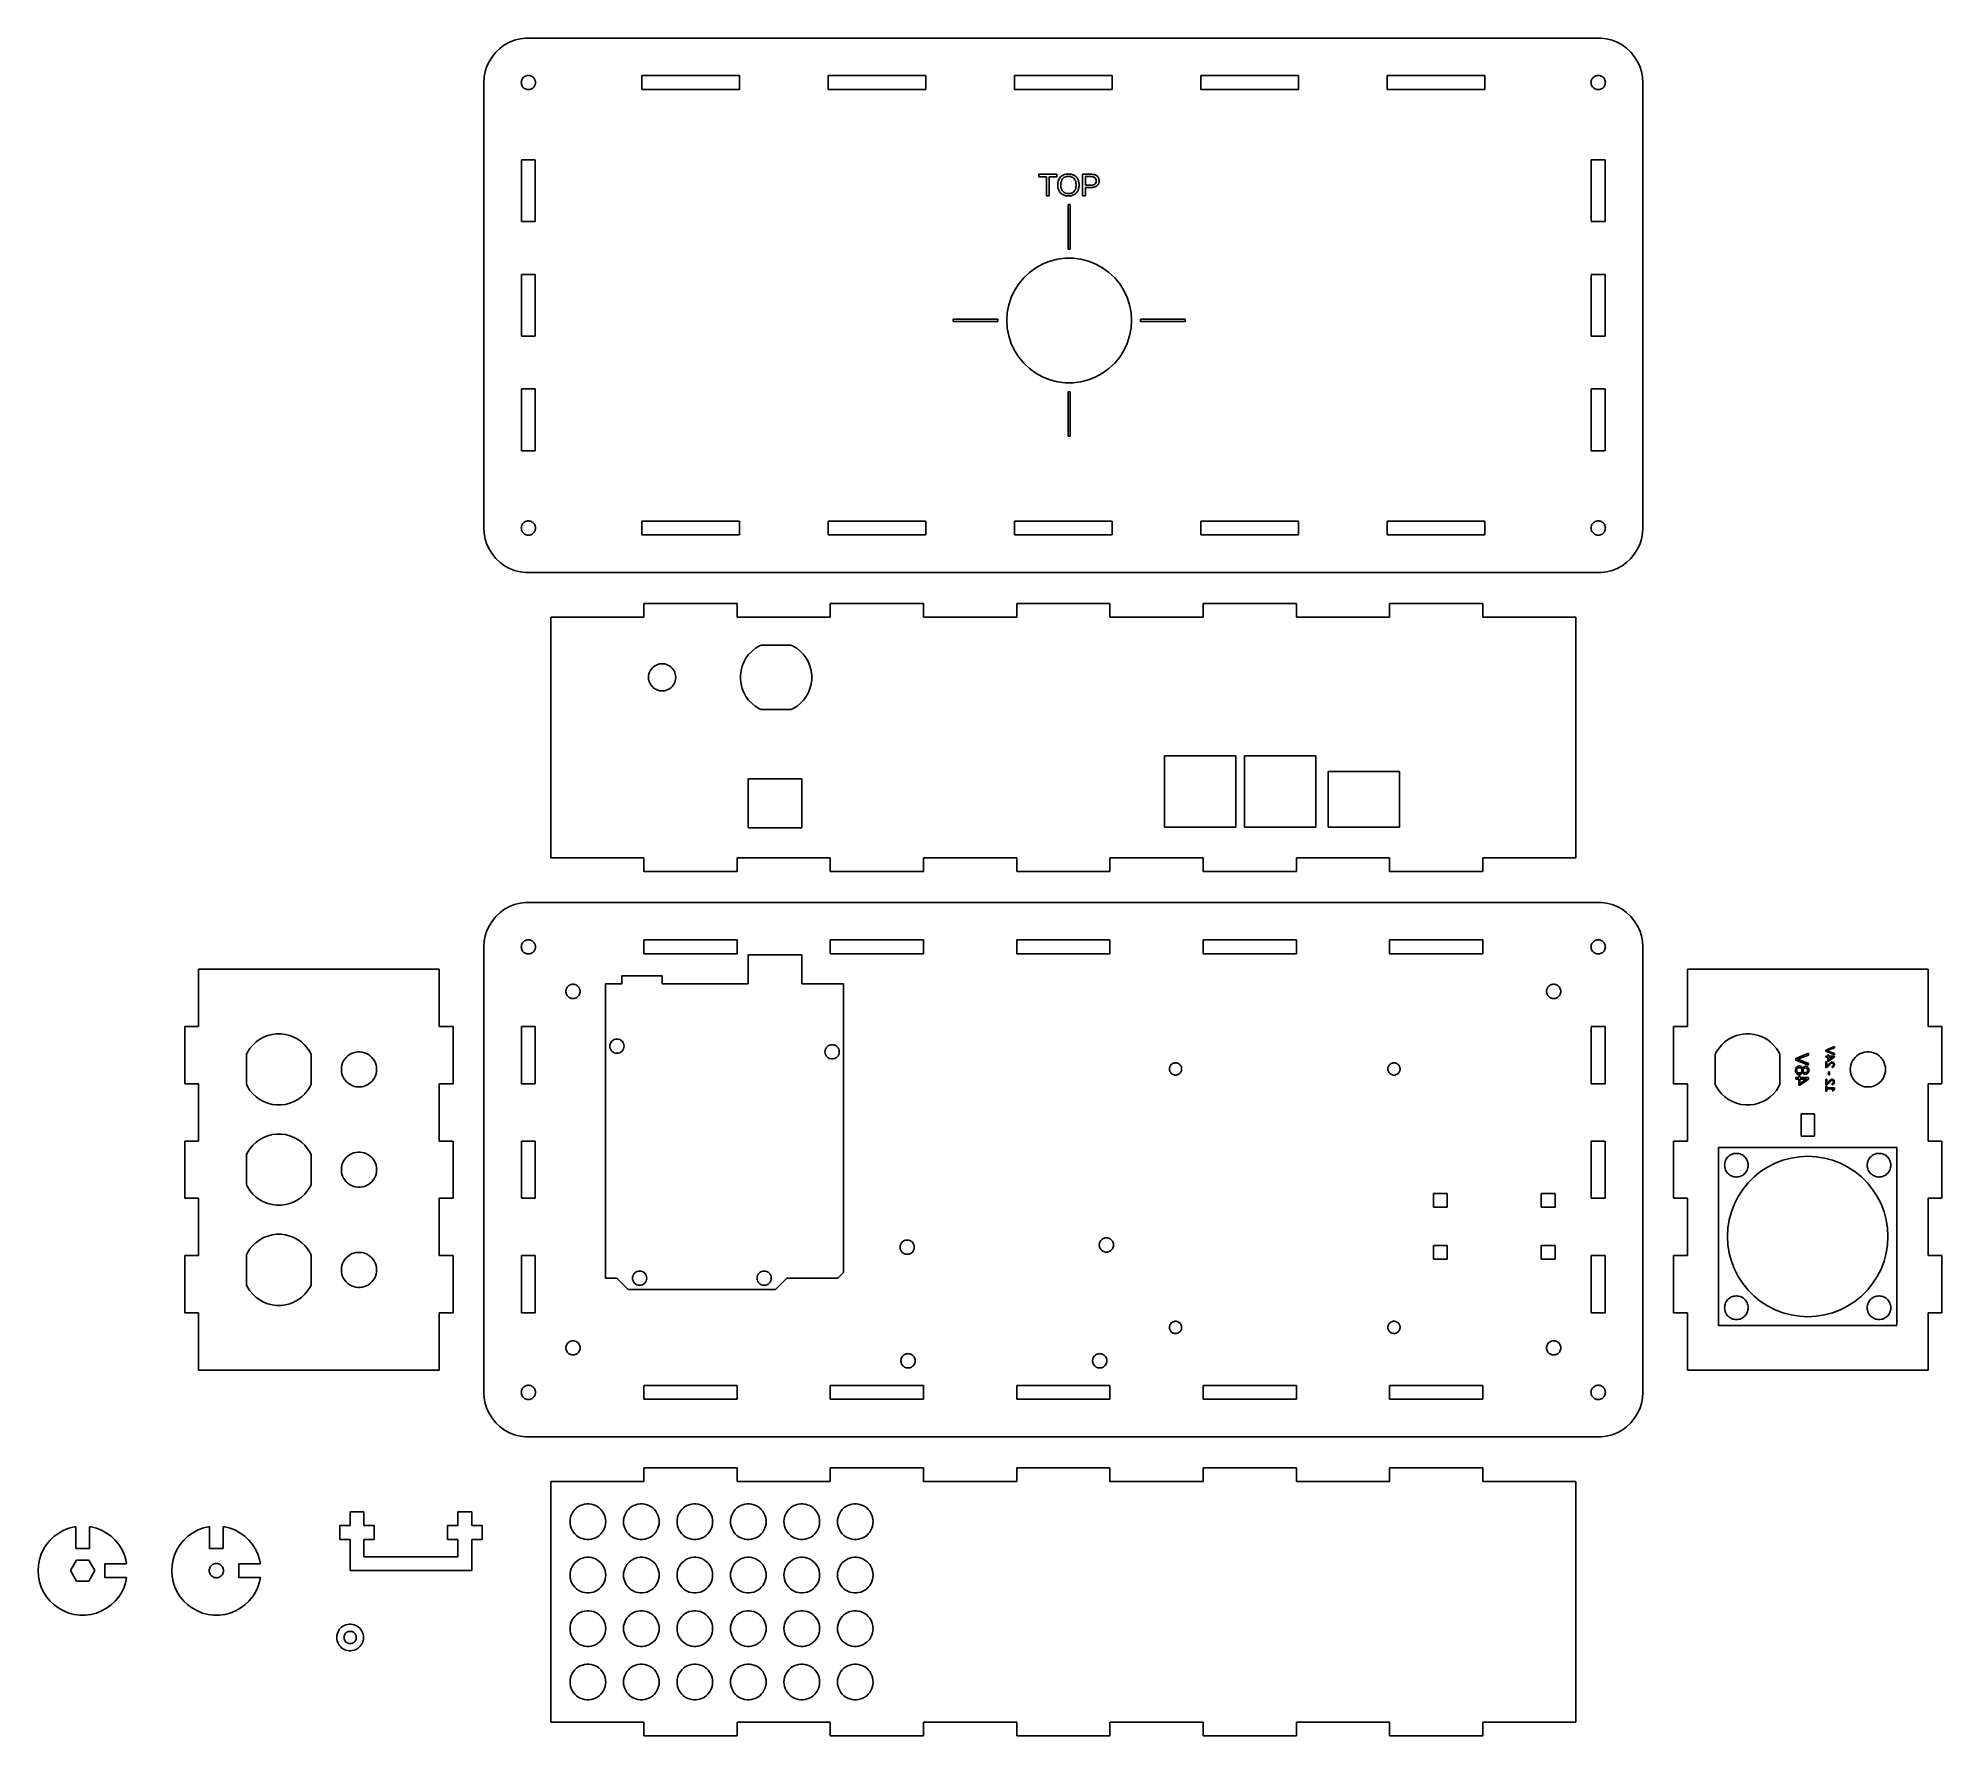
# Model space of a CAD drawing. Header units: metres. Extents: x -100 to 327, y -67 to 314.
import ezdxf

# ---------------------------------------------------------------- set-up
doc = ezdxf.new("R2010")
doc.units = ezdxf.units.M

msp = doc.modelspace()

# ---------------------------------------------------------------- linework, layer by layer
for p, q in [((4.64172, 312.443), (3.62575, 311.705)), ((5.7422, 313.048), (4.64172, 312.443)), ((6.90982, 313.511), (5.7422, 313.048)), ((8.12617, 313.823), (6.90982, 313.511)), ((9.37209, 313.98), (8.12617, 313.823)), ((250.628, 313.98), (9.37209, 313.98)), ((251.874, 313.823), (250.628, 313.98)), ((253.09, 313.511), (251.874, 313.823)), ((254.258, 313.048), (253.09, 313.511)), ((255.358, 312.443), (254.258, 313.048)), ((256.374, 311.705), (255.358, 312.443)), ((0.70222, 307.681), (0.31416, 306.487)), ((1.23692, 308.818), (0.70222, 307.681)), ((1.90982, 309.878), (1.23692, 308.818)), ((2.71031, 310.845), (1.90982, 309.878)), ((3.62575, 311.705), (2.71031, 310.845)), ((257.29, 310.845), (256.374, 311.705)), ((258.09, 309.878), (257.29, 310.845)), ((258.763, 308.818), (258.09, 309.878)), ((259.298, 307.681), (258.763, 308.818)), ((259.686, 306.487), (259.298, 307.681)), ((0.07884, 305.253), (0, 304)), ((0, 304), (0, 204)), ((0.31416, 306.487), (0.07884, 305.253)), ((8.39999, 304), (8.41261, 304.201)), ((8.41261, 303.799), (8.39999, 304)), ((8.41261, 304.201), (8.45026, 304.398)), ((8.45026, 303.602), (8.41261, 303.799)), ((8.45026, 304.398), (8.51234, 304.589)), ((8.51234, 303.411), (8.45026, 303.602)), ((8.51234, 304.589), (8.5979, 304.771)), ((8.5979, 303.229), (8.51234, 303.411)), ((8.5979, 304.771), (8.70557, 304.94)), ((8.70557, 304.94), (8.83365, 305.095)), ((8.83365, 305.095), (8.98012, 305.233)), ((8.98012, 305.233), (9.14267, 305.351)), ((9.14267, 305.351), (9.31874, 305.448)), ((9.31874, 305.448), (9.50557, 305.522)), ((9.50557, 305.522), (9.70018, 305.572)), ((9.70018, 305.572), (9.89952, 305.597)), ((9.89952, 305.597), (10.1005, 305.597)), ((10.1005, 305.597), (10.2998, 305.572)), ((10.2998, 305.572), (10.4944, 305.522)), ((10.4944, 305.522), (10.6812, 305.448)), ((10.6812, 305.448), (10.8573, 305.351)), ((10.8573, 305.351), (11.0199, 305.233)), ((11.0199, 305.233), (11.1663, 305.095)), ((11.1663, 305.095), (11.2944, 304.94)), ((11.2944, 304.94), (11.4021, 304.771)), ((11.4021, 304.771), (11.4876, 304.589)), ((11.4876, 303.411), (11.4021, 303.229)), ((11.4876, 304.589), (11.5497, 304.398)), ((11.5497, 303.602), (11.4876, 303.411)), ((11.5497, 304.398), (11.5874, 304.201)), ((11.5874, 303.799), (11.5497, 303.602)), ((11.5874, 304.201), (11.6, 304)), ((11.6, 304), (11.5874, 303.799)), ((35.4091, 302.45), (35.4091, 305.55)), ((35.4091, 305.55), (57.3182, 305.55)), ((57.3182, 305.55), (57.3182, 302.45)), ((77.2273, 302.45), (77.2273, 305.55)), ((77.2273, 305.55), (99.1364, 305.55)), ((99.1364, 305.55), (99.1364, 302.45)), ((119.045, 302.45), (119.045, 305.55)), ((119.045, 305.55), (140.955, 305.55)), ((140.955, 305.55), (140.955, 302.45)), ((160.864, 302.45), (160.864, 305.55)), ((160.864, 305.55), (182.773, 305.55)), ((182.773, 305.55), (182.773, 302.45)), ((202.682, 302.45), (202.682, 305.55)), ((202.682, 305.55), (224.591, 305.55)), ((224.591, 305.55), (224.591, 302.45)), ((248.4, 304), (248.413, 304.201)), ((248.413, 303.799), (248.4, 304)), ((248.413, 304.201), (248.45, 304.398)), ((248.45, 303.602), (248.413, 303.799)), ((248.45, 304.398), (248.512, 304.589)), ((248.512, 303.411), (248.45, 303.602)), ((248.512, 304.589), (248.598, 304.771)), ((248.598, 303.229), (248.512, 303.411)), ((248.598, 304.771), (248.706, 304.94)), ((248.706, 304.94), (248.834, 305.095)), ((248.834, 305.095), (248.98, 305.233)), ((248.98, 305.233), (249.143, 305.351)), ((249.143, 305.351), (249.319, 305.448)), ((249.319, 305.448), (249.506, 305.522)), ((249.506, 305.522), (249.7, 305.572)), ((249.7, 305.572), (249.9, 305.597)), ((249.9, 305.597), (250.1, 305.597)), ((250.1, 305.597), (250.3, 305.572)), ((250.3, 305.572), (250.494, 305.522)), ((250.494, 305.522), (250.681, 305.448)), ((250.681, 305.448), (250.857, 305.351)), ((250.857, 305.351), (251.02, 305.233)), ((251.02, 305.233), (251.166, 305.095)), ((251.166, 305.095), (251.294, 304.94)), ((251.294, 304.94), (251.402, 304.771)), ((251.402, 304.771), (251.488, 304.589)), ((251.488, 303.411), (251.402, 303.229)), ((251.488, 304.589), (251.55, 304.398)), ((251.55, 303.602), (251.488, 303.411)), ((251.55, 304.398), (251.587, 304.201)), ((251.587, 303.799), (251.55, 303.602)), ((251.587, 304.201), (251.6, 304)), ((251.6, 304), (251.587, 303.799)), ((259.921, 305.253), (259.686, 306.487)), ((260, 304), (259.921, 305.253)), ((260, 204), (260, 304)), ((8.70557, 303.06), (8.5979, 303.229)), ((8.83365, 302.905), (8.70557, 303.06)), ((8.98012, 302.767), (8.83365, 302.905)), ((9.14267, 302.649), (8.98012, 302.767)), ((9.31874, 302.552), (9.14267, 302.649)), ((9.50557, 302.478), (9.31874, 302.552)), ((9.70018, 302.428), (9.50557, 302.478)), ((9.89952, 302.403), (9.70018, 302.428)), ((10.1005, 302.403), (9.89952, 302.403)), ((10.2998, 302.428), (10.1005, 302.403)), ((10.4944, 302.478), (10.2998, 302.428)), ((10.6812, 302.552), (10.4944, 302.478)), ((10.8573, 302.649), (10.6812, 302.552)), ((11.0199, 302.767), (10.8573, 302.649)), ((11.1663, 302.905), (11.0199, 302.767)), ((11.2944, 303.06), (11.1663, 302.905)), ((11.4021, 303.229), (11.2944, 303.06)), ((57.3182, 302.45), (35.4091, 302.45)), ((99.1364, 302.45), (77.2273, 302.45)), ((140.955, 302.45), (119.045, 302.45)), ((182.773, 302.45), (160.864, 302.45)), ((224.591, 302.45), (202.682, 302.45)), ((248.706, 303.06), (248.598, 303.229)), ((248.834, 302.905), (248.706, 303.06)), ((248.98, 302.767), (248.834, 302.905)), ((249.143, 302.649), (248.98, 302.767)), ((249.319, 302.552), (249.143, 302.649)), ((249.506, 302.478), (249.319, 302.552)), ((249.7, 302.428), (249.506, 302.478)), ((249.9, 302.403), (249.7, 302.428)), ((250.1, 302.403), (249.9, 302.403)), ((250.3, 302.428), (250.1, 302.403)), ((250.494, 302.478), (250.3, 302.428)), ((250.681, 302.552), (250.494, 302.478)), ((250.857, 302.649), (250.681, 302.552)), ((251.02, 302.767), (250.857, 302.649)), ((251.166, 302.905), (251.02, 302.767)), ((251.294, 303.06), (251.166, 302.905)), ((251.402, 303.229), (251.294, 303.06)), ((8.45, 272.786), (8.45, 286.643)), ((8.45, 286.643), (11.55, 286.643)), ((11.55, 286.643), (11.55, 272.786)), ((248.45, 272.786), (248.45, 286.643)), ((248.45, 286.643), (251.55, 286.643)), ((251.55, 286.643), (251.55, 272.786)), ((124.538, 282.869), (124.538, 283.4)), ((124.538, 283.4), (128.507, 283.4)), ((126.197, 282.869), (124.538, 282.869)), ((126.197, 278.6), (126.197, 282.869)), ((128.507, 282.869), (126.845, 282.869)), ((126.845, 282.869), (126.845, 278.6)), ((128.507, 283.4), (128.507, 282.869)), ((128.8, 281.636), (128.865, 281.913)), ((128.865, 281.913), (128.955, 282.169)), ((128.955, 282.169), (129.071, 282.405)), ((129.071, 282.405), (129.213, 282.621)), ((129.213, 282.621), (129.381, 282.816)), ((129.381, 282.816), (129.571, 282.988)), ((129.557, 281.925), (129.492, 281.724)), ((129.64, 282.11), (129.557, 281.925)), ((129.571, 282.988), (129.782, 283.133)), ((129.741, 282.278), (129.64, 282.11)), ((129.861, 282.43), (129.741, 282.278)), ((129.782, 283.133), (130.013, 283.252)), ((129.997, 282.563), (129.861, 282.43)), ((130.149, 282.676), (129.997, 282.563)), ((130.013, 283.252), (130.264, 283.345)), ((130.316, 282.769), (130.149, 282.676)), ((130.264, 283.345), (130.536, 283.411)), ((130.499, 282.841), (130.316, 282.769)), ((130.697, 282.892), (130.499, 282.841)), ((130.536, 283.411), (130.827, 283.451)), ((130.911, 282.923), (130.697, 282.892)), ((130.827, 283.451), (131.139, 283.464)), ((131.14, 282.933), (130.911, 282.923)), ((131.139, 283.464), (131.345, 283.458)), ((131.366, 282.923), (131.14, 282.933)), ((131.345, 283.458), (131.543, 283.44)), ((131.578, 282.891), (131.366, 282.923)), ((131.543, 283.44), (131.733, 283.411)), ((131.774, 282.839), (131.578, 282.891)), ((131.733, 283.411), (131.915, 283.369)), ((131.956, 282.766), (131.774, 282.839)), ((131.915, 283.369), (132.089, 283.316)), ((132.122, 282.673), (131.956, 282.766)), ((132.089, 283.316), (132.255, 283.25)), ((132.273, 282.558), (132.122, 282.673)), ((132.255, 283.25), (132.413, 283.173)), ((132.409, 282.423), (132.273, 282.558)), ((132.528, 282.27), (132.409, 282.423)), ((132.413, 283.173), (132.562, 283.085)), ((132.629, 282.101), (132.528, 282.27)), ((132.562, 283.085), (132.7, 282.986)), ((132.712, 281.916), (132.629, 282.101)), ((132.7, 282.986), (132.829, 282.876)), ((132.776, 281.716), (132.712, 281.916)), ((132.829, 282.876), (132.947, 282.755)), ((132.947, 282.755), (133.054, 282.624)), ((133.054, 282.624), (133.151, 282.482)), ((133.151, 282.482), (133.238, 282.329)), ((133.238, 282.329), (133.313, 282.167)), ((133.313, 282.167), (133.377, 281.996)), ((133.377, 281.996), (133.43, 281.817)), ((134.291, 278.6), (134.291, 283.4)), ((134.291, 283.4), (136.319, 283.4)), ((136.241, 282.879), (134.942, 282.879)), ((134.942, 282.879), (134.942, 280.968)), ((136.54, 282.86), (136.241, 282.879)), ((136.319, 283.4), (136.544, 283.392)), ((136.792, 282.802), (136.54, 282.86)), ((136.544, 283.392), (136.753, 283.369)), ((136.753, 283.369), (136.947, 283.33)), ((136.998, 282.707), (136.792, 282.802)), ((136.947, 283.33), (137.126, 283.276)), ((137.159, 282.573), (136.998, 282.707)), ((137.126, 283.276), (137.291, 283.206)), ((137.274, 282.4), (137.159, 282.573)), ((137.343, 282.19), (137.274, 282.4)), ((137.291, 283.206), (137.44, 283.121)), ((137.365, 281.941), (137.343, 282.19)), ((137.343, 281.683), (137.365, 281.941)), ((137.44, 283.121), (137.574, 283.02)), ((137.574, 283.02), (137.693, 282.905)), ((137.693, 282.905), (137.792, 282.777)), ((137.792, 282.777), (137.874, 282.637)), ((137.874, 282.637), (137.938, 282.484)), ((137.938, 282.484), (137.983, 282.318)), ((137.983, 282.318), (138.01, 282.139)), ((138.01, 282.139), (138.019, 281.948)), ((138.019, 281.948), (138.01, 281.758)), ((126.845, 278.6), (126.197, 278.6)), ((128.749, 281.02), (128.762, 281.338)), ((128.754, 280.808), (128.749, 281.02)), ((128.772, 280.604), (128.754, 280.808)), ((128.762, 281.338), (128.8, 281.636)), ((128.801, 280.408), (128.772, 280.604)), ((128.841, 280.22), (128.801, 280.408)), ((128.893, 280.039), (128.841, 280.22)), ((128.957, 279.866), (128.893, 280.039)), ((129.032, 279.7), (128.957, 279.866)), ((129.118, 279.544), (129.032, 279.7)), ((129.215, 279.398), (129.118, 279.544)), ((129.322, 279.264), (129.215, 279.398)), ((129.439, 279.14), (129.322, 279.264)), ((129.419, 281.272), (129.41, 281.021)), ((129.41, 281.021), (129.419, 280.771)), ((129.446, 281.506), (129.419, 281.272)), ((129.419, 280.771), (129.447, 280.537)), ((129.567, 279.028), (129.439, 279.14)), ((129.492, 281.724), (129.446, 281.506)), ((129.447, 280.537), (129.493, 280.317)), ((129.493, 280.317), (129.559, 280.113)), ((129.559, 280.113), (129.642, 279.924)), ((129.705, 278.926), (129.567, 279.028)), ((129.642, 279.924), (129.745, 279.75)), ((129.854, 278.835), (129.705, 278.926)), ((129.745, 279.75), (129.866, 279.592)), ((130.012, 278.756), (129.854, 278.835)), ((129.866, 279.592), (130.003, 279.452)), ((130.003, 279.452), (130.156, 279.333)), ((130.178, 278.689), (130.012, 278.756)), ((130.156, 279.333), (130.322, 279.236)), ((130.352, 278.634), (130.178, 278.689)), ((130.322, 279.236), (130.503, 279.161)), ((130.535, 278.591), (130.352, 278.634)), ((130.503, 279.161), (130.699, 279.107)), ((130.726, 278.56), (130.535, 278.591)), ((130.699, 279.107), (130.908, 279.075)), ((130.925, 278.542), (130.726, 278.56)), ((130.908, 279.075), (131.133, 279.064)), ((131.133, 278.536), (130.925, 278.542)), ((131.133, 279.064), (131.363, 279.074)), ((131.338, 278.542), (131.133, 278.536)), ((131.536, 278.561), (131.338, 278.542)), ((131.363, 279.074), (131.578, 279.106)), ((131.726, 278.591), (131.536, 278.561)), ((131.578, 279.106), (131.776, 279.158)), ((131.908, 278.635), (131.726, 278.591)), ((131.776, 279.158), (131.959, 279.231)), ((132.082, 278.69), (131.908, 278.635)), ((131.959, 279.231), (132.126, 279.325)), ((132.248, 278.758), (132.082, 278.69)), ((132.126, 279.325), (132.277, 279.439)), ((132.406, 278.838), (132.248, 278.758)), ((132.277, 279.439), (132.413, 279.575)), ((132.555, 278.93), (132.406, 278.838)), ((132.413, 279.575), (132.531, 279.73)), ((132.531, 279.73), (132.631, 279.902)), ((132.694, 279.032), (132.555, 278.93)), ((132.631, 279.902), (132.713, 280.091)), ((132.822, 279.146), (132.694, 279.032)), ((132.713, 280.091), (132.777, 280.297)), ((132.822, 281.5), (132.776, 281.716)), ((132.777, 280.297), (132.822, 280.521)), ((132.849, 281.268), (132.822, 281.5)), ((132.822, 280.521), (132.85, 280.762)), ((132.94, 279.27), (132.822, 279.146)), ((132.859, 281.021), (132.849, 281.268)), ((132.85, 280.762), (132.859, 281.021)), ((133.048, 279.404), (132.94, 279.27)), ((133.146, 279.549), (133.048, 279.404)), ((133.234, 279.705), (133.146, 279.549)), ((133.31, 279.87), (133.234, 279.705)), ((133.375, 280.043), (133.31, 279.87)), ((133.428, 280.223), (133.375, 280.043)), ((133.47, 280.411), (133.428, 280.223)), ((133.43, 281.817), (133.47, 281.63)), ((133.47, 281.63), (133.499, 281.435)), ((133.499, 280.606), (133.47, 280.411)), ((133.499, 281.435), (133.517, 281.232)), ((133.517, 280.809), (133.499, 280.606)), ((133.517, 281.232), (133.523, 281.02)), ((133.523, 281.02), (133.517, 280.809)), ((134.942, 278.6), (134.291, 278.6)), ((134.942, 280.968), (136.268, 280.968)), ((136.359, 280.454), (134.942, 280.454)), ((134.942, 280.454), (134.942, 278.6)), ((136.268, 280.968), (136.56, 280.988)), ((136.572, 280.462), (136.359, 280.454)), ((136.56, 280.988), (136.806, 281.047)), ((136.772, 280.487), (136.572, 280.462)), ((136.958, 280.528), (136.772, 280.487)), ((136.806, 281.047), (137.007, 281.147)), ((137.131, 280.586), (136.958, 280.528)), ((137.007, 281.147), (137.164, 281.286)), ((137.291, 280.66), (137.131, 280.586)), ((137.164, 281.286), (137.276, 281.464)), ((137.276, 281.464), (137.343, 281.683)), ((137.438, 280.751), (137.291, 280.66)), ((137.572, 280.858), (137.438, 280.751)), ((137.691, 280.979), (137.572, 280.858)), ((137.791, 281.112), (137.691, 280.979)), ((137.874, 281.256), (137.791, 281.112)), ((137.937, 281.412), (137.874, 281.256)), ((137.983, 281.579), (137.937, 281.412)), ((138.01, 281.758), (137.983, 281.579)), ((131.07, 266.6), (131.07, 276.6)), ((131.07, 276.6), (131.57, 276.6)), ((131.57, 276.6), (131.57, 266.6)), ((11.55, 272.786), (8.45, 272.786)), ((251.55, 272.786), (248.45, 272.786)), ((131.57, 266.6), (131.07, 266.6)), ((8.45, 247.071), (8.45, 260.929)), ((8.45, 260.929), (11.55, 260.929)), ((11.55, 260.929), (11.55, 247.071)), ((121.114, 260.184), (122.396, 261.387)), ((122.396, 261.387), (123.818, 262.421)), ((123.818, 262.421), (125.359, 263.268)), ((125.359, 263.268), (126.994, 263.915)), ((126.994, 263.915), (128.697, 264.352)), ((128.697, 264.352), (130.441, 264.572)), ((130.441, 264.572), (132.199, 264.572)), ((132.199, 264.572), (133.943, 264.352)), ((133.943, 264.352), (135.646, 263.915)), ((135.646, 263.915), (137.281, 263.268)), ((137.281, 263.268), (138.822, 262.421)), ((138.822, 262.421), (140.244, 261.387)), ((140.244, 261.387), (141.526, 260.184)), ((248.45, 247.071), (248.45, 260.929)), ((248.45, 260.929), (251.55, 260.929)), ((251.55, 260.929), (251.55, 247.071)), ((118.303, 255.754), (119.052, 257.345)), ((119.052, 257.345), (119.994, 258.829)), ((119.994, 258.829), (121.114, 260.184)), ((141.526, 260.184), (142.646, 258.829)), ((142.646, 258.829), (143.588, 257.345)), ((143.588, 257.345), (144.337, 255.754)), ((117.32, 250.6), (117.43, 252.355)), ((117.43, 252.355), (117.76, 254.082)), ((117.76, 254.082), (118.303, 255.754)), ((144.337, 255.754), (144.88, 254.082)), ((144.88, 254.082), (145.21, 252.355)), ((145.21, 252.355), (145.32, 250.6)), ((105.32, 250.35), (105.32, 250.85)), ((105.32, 250.85), (115.32, 250.85)), ((115.32, 250.35), (105.32, 250.35)), ((115.32, 250.85), (115.32, 250.35)), ((117.43, 248.845), (117.32, 250.6)), ((117.76, 247.118), (117.43, 248.845)), ((145.21, 248.845), (144.88, 247.118)), ((145.32, 250.6), (145.21, 248.845)), ((147.32, 250.35), (147.32, 250.85)), ((147.32, 250.85), (157.32, 250.85)), ((157.32, 250.35), (147.32, 250.35)), ((157.32, 250.85), (157.32, 250.35)), ((11.55, 247.071), (8.45, 247.071)), ((118.303, 245.446), (117.76, 247.118)), ((119.052, 243.855), (118.303, 245.446)), ((119.994, 242.371), (119.052, 243.855)), ((143.588, 243.855), (142.646, 242.371)), ((144.337, 245.446), (143.588, 243.855)), ((144.88, 247.118), (144.337, 245.446)), ((251.55, 247.071), (248.45, 247.071)), ((121.114, 241.016), (119.994, 242.371)), ((122.396, 239.813), (121.114, 241.016)), ((123.818, 238.779), (122.396, 239.813)), ((140.244, 239.813), (138.822, 238.779)), ((141.526, 241.016), (140.244, 239.813)), ((142.646, 242.371), (141.526, 241.016)), ((8.45, 221.357), (8.45, 235.214)), ((8.45, 235.214), (11.55, 235.214)), ((11.55, 235.214), (11.55, 221.357)), ((125.359, 237.932), (123.818, 238.779)), ((126.994, 237.285), (125.359, 237.932)), ((128.697, 236.848), (126.994, 237.285)), ((130.441, 236.628), (128.697, 236.848)), ((132.199, 236.628), (130.441, 236.628)), ((133.943, 236.848), (132.199, 236.628)), ((135.646, 237.285), (133.943, 236.848)), ((137.281, 237.932), (135.646, 237.285)), ((138.822, 238.779), (137.281, 237.932)), ((248.45, 221.357), (248.45, 235.214)), ((248.45, 235.214), (251.55, 235.214)), ((251.55, 235.214), (251.55, 221.357)), ((131.07, 224.6), (131.07, 234.6)), ((131.07, 234.6), (131.57, 234.6)), ((131.57, 234.6), (131.57, 224.6)), ((131.57, 224.6), (131.07, 224.6)), ((11.55, 221.357), (8.45, 221.357)), ((251.55, 221.357), (248.45, 221.357)), ((8.70557, 204.94), (8.83365, 205.095)), ((8.83365, 205.095), (8.98012, 205.233)), ((8.98012, 205.233), (9.14267, 205.351)), ((9.14267, 205.351), (9.31874, 205.448)), ((9.31874, 205.448), (9.50557, 205.522)), ((9.50557, 205.522), (9.70018, 205.572)), ((9.70018, 205.572), (9.89952, 205.597)), ((9.89952, 205.597), (10.1005, 205.597)), ((10.1005, 205.597), (10.2998, 205.572)), ((10.2998, 205.572), (10.4944, 205.522)), ((10.4944, 205.522), (10.6812, 205.448)), ((10.6812, 205.448), (10.8573, 205.351)), ((10.8573, 205.351), (11.0199, 205.233)), ((11.0199, 205.233), (11.1663, 205.095)), ((11.1663, 205.095), (11.2944, 204.94)), ((35.4091, 202.45), (35.4091, 205.55)), ((35.4091, 205.55), (57.3182, 205.55)), ((57.3182, 205.55), (57.3182, 202.45)), ((77.2273, 202.45), (77.2273, 205.55)), ((77.2273, 205.55), (99.1364, 205.55)), ((99.1364, 205.55), (99.1364, 202.45)), ((119.045, 202.45), (119.045, 205.55)), ((119.045, 205.55), (140.955, 205.55)), ((140.955, 205.55), (140.955, 202.45)), ((160.864, 202.45), (160.864, 205.55)), ((160.864, 205.55), (182.773, 205.55)), ((182.773, 205.55), (182.773, 202.45)), ((202.682, 202.45), (202.682, 205.55)), ((202.682, 205.55), (224.591, 205.55)), ((224.591, 205.55), (224.591, 202.45)), ((248.706, 204.94), (248.834, 205.095)), ((248.834, 205.095), (248.98, 205.233)), ((248.98, 205.233), (249.143, 205.351)), ((249.143, 205.351), (249.319, 205.448)), ((249.319, 205.448), (249.506, 205.522)), ((249.506, 205.522), (249.7, 205.572)), ((249.7, 205.572), (249.9, 205.597)), ((249.9, 205.597), (250.1, 205.597)), ((250.1, 205.597), (250.3, 205.572)), ((250.3, 205.572), (250.494, 205.522)), ((250.494, 205.522), (250.681, 205.448)), ((250.681, 205.448), (250.857, 205.351)), ((250.857, 205.351), (251.02, 205.233)), ((251.02, 205.233), (251.166, 205.095)), ((251.166, 205.095), (251.294, 204.94)), ((0, 204), (0.07884, 202.747)), ((0.07884, 202.747), (0.31416, 201.513)), ((0.31416, 201.513), (0.70222, 200.319)), ((8.39999, 204), (8.41261, 204.201)), ((8.41261, 203.799), (8.39999, 204)), ((8.41261, 204.201), (8.45026, 204.398)), ((8.45026, 203.602), (8.41261, 203.799)), ((8.45026, 204.398), (8.51234, 204.589)), ((8.51234, 203.411), (8.45026, 203.602)), ((8.51234, 204.589), (8.5979, 204.771)), ((8.5979, 203.229), (8.51234, 203.411)), ((8.5979, 204.771), (8.70557, 204.94)), ((8.70557, 203.06), (8.5979, 203.229)), ((8.83365, 202.905), (8.70557, 203.06)), ((8.98012, 202.767), (8.83365, 202.905)), ((9.14267, 202.649), (8.98012, 202.767)), ((9.31874, 202.552), (9.14267, 202.649)), ((9.50557, 202.478), (9.31874, 202.552)), ((9.70018, 202.428), (9.50557, 202.478)), ((9.89952, 202.403), (9.70018, 202.428)), ((10.1005, 202.403), (9.89952, 202.403)), ((10.2998, 202.428), (10.1005, 202.403)), ((10.4944, 202.478), (10.2998, 202.428)), ((10.6812, 202.552), (10.4944, 202.478)), ((10.8573, 202.649), (10.6812, 202.552)), ((11.0199, 202.767), (10.8573, 202.649)), ((11.1663, 202.905), (11.0199, 202.767)), ((11.2944, 203.06), (11.1663, 202.905)), ((11.2944, 204.94), (11.4021, 204.771)), ((11.4021, 203.229), (11.2944, 203.06)), ((11.4021, 204.771), (11.4876, 204.589)), ((11.4876, 203.411), (11.4021, 203.229)), ((11.4876, 204.589), (11.5497, 204.398)), ((11.5497, 203.602), (11.4876, 203.411)), ((11.5497, 204.398), (11.5874, 204.201)), ((11.5874, 203.799), (11.5497, 203.602)), ((11.5874, 204.201), (11.6, 204)), ((11.6, 204), (11.5874, 203.799)), ((57.3182, 202.45), (35.4091, 202.45)), ((99.1364, 202.45), (77.2273, 202.45)), ((140.955, 202.45), (119.045, 202.45)), ((182.773, 202.45), (160.864, 202.45)), ((224.591, 202.45), (202.682, 202.45)), ((248.4, 204), (248.413, 204.201)), ((248.413, 203.799), (248.4, 204)), ((248.413, 204.201), (248.45, 204.398)), ((248.45, 203.602), (248.413, 203.799)), ((248.45, 204.398), (248.512, 204.589)), ((248.512, 203.411), (248.45, 203.602)), ((248.512, 204.589), (248.598, 204.771)), ((248.598, 203.229), (248.512, 203.411)), ((248.598, 204.771), (248.706, 204.94)), ((248.706, 203.06), (248.598, 203.229)), ((248.834, 202.905), (248.706, 203.06)), ((248.98, 202.767), (248.834, 202.905)), ((249.143, 202.649), (248.98, 202.767)), ((249.319, 202.552), (249.143, 202.649)), ((249.506, 202.478), (249.319, 202.552)), ((249.7, 202.428), (249.506, 202.478)), ((249.9, 202.403), (249.7, 202.428)), ((250.1, 202.403), (249.9, 202.403)), ((250.3, 202.428), (250.1, 202.403)), ((250.494, 202.478), (250.3, 202.428)), ((250.681, 202.552), (250.494, 202.478)), ((250.857, 202.649), (250.681, 202.552)), ((251.02, 202.767), (250.857, 202.649)), ((251.166, 202.905), (251.02, 202.767)), ((251.294, 203.06), (251.166, 202.905)), ((251.294, 204.94), (251.402, 204.771)), ((251.402, 203.229), (251.294, 203.06)), ((251.402, 204.771), (251.488, 204.589)), ((251.488, 203.411), (251.402, 203.229)), ((251.488, 204.589), (251.55, 204.398)), ((251.55, 203.602), (251.488, 203.411)), ((251.55, 204.398), (251.587, 204.201)), ((251.587, 203.799), (251.55, 203.602)), ((251.587, 204.201), (251.6, 204)), ((251.6, 204), (251.587, 203.799)), ((259.298, 200.319), (259.686, 201.513)), ((259.686, 201.513), (259.921, 202.747)), ((259.921, 202.747), (260, 204)), ((0.70222, 200.319), (1.23692, 199.182)), ((1.23692, 199.182), (1.90982, 198.122)), ((1.90982, 198.122), (2.71031, 197.155)), ((2.71031, 197.155), (3.62575, 196.295)), ((256.374, 196.295), (257.29, 197.155)), ((257.29, 197.155), (258.09, 198.122)), ((258.09, 198.122), (258.763, 199.182)), ((258.763, 199.182), (259.298, 200.319)), ((3.62575, 196.295), (4.64172, 195.557)), ((4.64172, 195.557), (5.7422, 194.952)), ((5.7422, 194.952), (6.90982, 194.489)), ((6.90982, 194.489), (8.12617, 194.177)), ((8.12617, 194.177), (9.37209, 194.02)), ((9.37209, 194.02), (250.628, 194.02)), ((250.628, 194.02), (251.874, 194.177)), ((251.874, 194.177), (253.09, 194.489)), ((253.09, 194.489), (254.258, 194.952)), ((254.258, 194.952), (255.358, 195.557)), ((255.358, 195.557), (256.374, 196.295)), ((35.9091, 184), (15, 184)), ((15, 184), (15, 130)), ((56.8182, 187.1), (35.9091, 187.1)), ((35.9091, 187.1), (35.9091, 184)), ((56.8182, 184), (56.8182, 187.1)), ((77.7273, 184), (56.8182, 184)), ((98.6364, 187.1), (77.7273, 187.1)), ((77.7273, 187.1), (77.7273, 184)), ((98.6364, 184), (98.6364, 187.1)), ((119.545, 184), (98.6364, 184)), ((140.455, 187.1), (119.545, 187.1)), ((119.545, 187.1), (119.545, 184)), ((140.455, 184), (140.455, 187.1)), ((161.364, 184), (140.455, 184)), ((182.273, 187.1), (161.364, 187.1)), ((161.364, 187.1), (161.364, 184)), ((182.273, 184), (182.273, 187.1)), ((203.182, 184), (182.273, 184)), ((224.091, 187.1), (203.182, 187.1)), ((203.182, 187.1), (203.182, 184)), ((224.091, 184), (224.091, 187.1)), ((245, 184), (224.091, 184)), ((245, 130), (245, 184)), ((58.8054, 174.787), (59.3959, 175.599)), ((59.3959, 175.599), (60.0836, 176.332)), ((60.0836, 176.332), (60.8577, 176.972)), ((60.8577, 176.972), (61.706, 177.51)), ((61.706, 177.51), (62.2151, 177.75)), ((62.2151, 177.75), (68.9049, 177.75)), ((68.9049, 177.75), (69.414, 177.51)), ((69.414, 177.51), (70.2623, 176.972)), ((70.2623, 176.972), (71.0364, 176.332)), ((71.0364, 176.332), (71.7241, 175.599)), ((71.7241, 175.599), (72.3146, 174.787)), ((36.95, 170.5), (36.974, 170.882)), ((36.974, 170.882), (37.0458, 171.258)), ((37.0458, 171.258), (37.1642, 171.623)), ((37.1642, 171.623), (37.3273, 171.969)), ((37.3273, 171.969), (37.5325, 172.293)), ((37.5325, 172.293), (37.7766, 172.588)), ((37.7766, 172.588), (38.0558, 172.85)), ((38.0558, 172.85), (38.3657, 173.075)), ((38.3657, 173.075), (38.7014, 173.26)), ((38.7014, 173.26), (39.0575, 173.401)), ((39.0575, 173.401), (39.4285, 173.496)), ((39.4285, 173.496), (39.8085, 173.544)), ((39.8085, 173.544), (40.1915, 173.544)), ((40.1915, 173.544), (40.5715, 173.496)), ((40.5715, 173.496), (40.9425, 173.401)), ((40.9425, 173.401), (41.2986, 173.26)), ((41.2986, 173.26), (41.6343, 173.075)), ((41.6343, 173.075), (41.9441, 172.85)), ((41.9441, 172.85), (42.2233, 172.588)), ((42.2233, 172.588), (42.4675, 172.293)), ((42.4675, 172.293), (42.6727, 171.969)), ((42.6727, 171.969), (42.8358, 171.623)), ((42.8358, 171.623), (42.9542, 171.258)), ((42.9542, 171.258), (43.0259, 170.882)), ((43.0259, 170.882), (43.05, 170.5)), ((57.5758, 171.002), (57.7017, 171.999)), ((57.5758, 169.998), (57.5758, 171.002)), ((57.7017, 171.999), (57.9516, 172.972)), ((57.9516, 172.972), (58.3214, 173.906)), ((58.3214, 173.906), (58.8054, 174.787)), ((72.3146, 174.787), (72.7986, 173.906)), ((72.7986, 173.906), (73.1684, 172.972)), ((73.1684, 172.972), (73.4183, 171.999)), ((73.4183, 171.999), (73.5442, 171.002)), ((73.5442, 171.002), (73.5442, 169.998)), ((36.974, 170.118), (36.95, 170.5)), ((37.0458, 169.741), (36.974, 170.118)), ((37.1642, 169.377), (37.0458, 169.741)), ((37.3273, 169.031), (37.1642, 169.377)), ((37.5325, 168.707), (37.3273, 169.031)), ((37.7766, 168.412), (37.5325, 168.707)), ((38.0558, 168.15), (37.7766, 168.412)), ((38.3657, 167.925), (38.0558, 168.15)), ((38.7014, 167.74), (38.3657, 167.925)), ((39.0575, 167.599), (38.7014, 167.74)), ((39.4285, 167.504), (39.0575, 167.599)), ((39.8085, 167.456), (39.4285, 167.504)), ((40.1915, 167.456), (39.8085, 167.456)), ((40.5715, 167.504), (40.1915, 167.456)), ((40.9425, 167.599), (40.5715, 167.504)), ((41.2986, 167.74), (40.9425, 167.599)), ((41.6343, 167.925), (41.2986, 167.74)), ((41.9441, 168.15), (41.6343, 167.925)), ((42.2233, 168.412), (41.9441, 168.15)), ((42.4675, 168.707), (42.2233, 168.412)), ((42.6727, 169.031), (42.4675, 168.707)), ((42.8358, 169.377), (42.6727, 169.031)), ((42.9542, 169.741), (42.8358, 169.377)), ((43.0259, 170.118), (42.9542, 169.741)), ((43.05, 170.5), (43.0259, 170.118)), ((57.7017, 169.001), (57.5758, 169.998)), ((57.9516, 168.028), (57.7017, 169.001)), ((58.3214, 167.094), (57.9516, 168.028)), ((58.8054, 166.213), (58.3214, 167.094)), ((72.7986, 167.094), (72.3146, 166.213)), ((73.1684, 168.028), (72.7986, 167.094)), ((73.4183, 169.001), (73.1684, 168.028)), ((73.5442, 169.998), (73.4183, 169.001)), ((59.3959, 165.401), (58.8054, 166.213)), ((60.0836, 164.668), (59.3959, 165.401)), ((60.8577, 164.028), (60.0836, 164.668)), ((61.706, 163.49), (60.8577, 164.028)), ((62.2151, 163.25), (61.706, 163.49)), ((68.9049, 163.25), (62.2151, 163.25)), ((69.414, 163.49), (68.9049, 163.25)), ((70.2623, 164.028), (69.414, 163.49)), ((71.0364, 164.668), (70.2623, 164.028)), ((71.7241, 165.401), (71.0364, 164.668)), ((72.3146, 166.213), (71.7241, 165.401)), ((152.67, 136.85), (152.67, 152.85)), ((152.67, 152.85), (168.67, 152.85)), ((168.67, 152.85), (168.67, 136.85)), ((170.67, 136.85), (170.67, 152.85)), ((170.67, 152.85), (186.67, 152.85)), ((186.67, 152.85), (186.67, 136.85)), ((59.33, 136.7), (59.33, 147.7)), ((59.33, 147.7), (71.33, 147.7)), ((71.33, 147.7), (71.33, 136.7)), ((189.42, 136.85), (189.42, 149.35)), ((189.42, 149.35), (205.42, 149.35)), ((205.42, 149.35), (205.42, 136.85)), ((71.33, 136.7), (59.33, 136.7)), ((168.67, 136.85), (152.67, 136.85)), ((186.67, 136.85), (170.67, 136.85)), ((205.42, 136.85), (189.42, 136.85)), ((15, 130), (35.9091, 130)), ((35.9091, 130), (35.9091, 126.9)), ((56.8182, 130), (77.7273, 130)), ((56.8182, 126.9), (56.8182, 130)), ((77.7273, 130), (77.7273, 126.9)), ((98.6364, 126.9), (98.6364, 130)), ((98.6364, 130), (119.545, 130)), ((119.545, 130), (119.545, 126.9)), ((140.455, 126.9), (140.455, 130)), ((140.455, 130), (161.364, 130)), ((161.364, 130), (161.364, 126.9)), ((182.273, 126.9), (182.273, 130)), ((182.273, 130), (203.182, 130)), ((203.182, 130), (203.182, 126.9)), ((224.091, 126.9), (224.091, 130)), ((224.091, 130), (245, 130)), ((35.9091, 126.9), (56.8182, 126.9)), ((77.7273, 126.9), (98.6364, 126.9)), ((119.545, 126.9), (140.455, 126.9)), ((161.364, 126.9), (182.273, 126.9)), ((203.182, 126.9), (224.091, 126.9)), ((8.12617, 119.823), (6.90982, 119.511)), ((9.37209, 119.98), (8.12617, 119.823)), ((250.628, 119.98), (9.37209, 119.98)), ((251.874, 119.823), (250.628, 119.98)), ((253.09, 119.511), (251.874, 119.823)), ((1.90982, 115.878), (1.23692, 114.818)), ((2.71031, 116.845), (1.90982, 115.878)), ((3.62575, 117.705), (2.71031, 116.845)), ((4.64172, 118.443), (3.62575, 117.705)), ((5.7422, 119.048), (4.64172, 118.443)), ((6.90982, 119.511), (5.7422, 119.048)), ((254.258, 119.048), (253.09, 119.511)), ((255.358, 118.443), (254.258, 119.048)), ((256.374, 117.705), (255.358, 118.443)), ((257.29, 116.845), (256.374, 117.705)), ((258.09, 115.878), (257.29, 116.845)), ((258.763, 114.818), (258.09, 115.878)), ((0.07884, 111.253), (0, 110)), ((0.31416, 112.487), (0.07884, 111.253)), ((0.70222, 113.681), (0.31416, 112.487)), ((1.23692, 114.818), (0.70222, 113.681)), ((8.70557, 110.94), (8.83365, 111.095)), ((8.83365, 111.095), (8.98012, 111.233)), ((8.98012, 111.233), (9.14267, 111.351)), ((9.14267, 111.351), (9.31874, 111.448)), ((9.31874, 111.448), (9.50557, 111.522)), ((9.50557, 111.522), (9.70018, 111.572)), ((9.70018, 111.572), (9.89952, 111.597)), ((9.89952, 111.597), (10.1005, 111.597)), ((10.1005, 111.597), (10.2998, 111.572)), ((10.2998, 111.572), (10.4944, 111.522)), ((10.4944, 111.522), (10.6812, 111.448)), ((10.6812, 111.448), (10.8573, 111.351)), ((10.8573, 111.351), (11.0199, 111.233)), ((11.0199, 111.233), (11.1663, 111.095)), ((11.1663, 111.095), (11.2944, 110.94)), ((35.9091, 108.45), (35.9091, 111.55)), ((35.9091, 111.55), (56.8182, 111.55)), ((56.8182, 111.55), (56.8182, 108.45)), ((77.7273, 108.45), (77.7273, 111.55)), ((77.7273, 111.55), (98.6364, 111.55)), ((98.6364, 111.55), (98.6364, 108.45)), ((119.545, 108.45), (119.545, 111.55)), ((119.545, 111.55), (140.455, 111.55)), ((140.455, 111.55), (140.455, 108.45)), ((161.364, 108.45), (161.364, 111.55)), ((161.364, 111.55), (182.273, 111.55)), ((182.273, 111.55), (182.273, 108.45)), ((203.182, 108.45), (203.182, 111.55)), ((203.182, 111.55), (224.091, 111.55)), ((224.091, 111.55), (224.091, 108.45)), ((248.706, 110.94), (248.834, 111.095)), ((248.834, 111.095), (248.98, 111.233)), ((248.98, 111.233), (249.143, 111.351)), ((249.143, 111.351), (249.319, 111.448)), ((249.319, 111.448), (249.506, 111.522)), ((249.506, 111.522), (249.7, 111.572)), ((249.7, 111.572), (249.9, 111.597)), ((249.9, 111.597), (250.1, 111.597)), ((250.1, 111.597), (250.3, 111.572)), ((250.3, 111.572), (250.494, 111.522)), ((250.494, 111.522), (250.681, 111.448)), ((250.681, 111.448), (250.857, 111.351)), ((250.857, 111.351), (251.02, 111.233)), ((251.02, 111.233), (251.166, 111.095)), ((251.166, 111.095), (251.294, 110.94)), ((259.298, 113.681), (258.763, 114.818)), ((259.686, 112.487), (259.298, 113.681)), ((259.921, 111.253), (259.686, 112.487)), ((260, 110), (259.921, 111.253)), ((0, 110), (0, 10)), ((8.39999, 110), (8.41261, 110.201)), ((8.41261, 109.799), (8.39999, 110)), ((8.41261, 110.201), (8.45026, 110.398)), ((8.45026, 109.602), (8.41261, 109.799)), ((8.45026, 110.398), (8.51234, 110.589)), ((8.51234, 109.411), (8.45026, 109.602)), ((8.51234, 110.589), (8.5979, 110.771)), ((8.5979, 109.229), (8.51234, 109.411)), ((8.5979, 110.771), (8.70557, 110.94)), ((8.70557, 109.06), (8.5979, 109.229)), ((8.83365, 108.905), (8.70557, 109.06)), ((8.98012, 108.767), (8.83365, 108.905)), ((9.14267, 108.649), (8.98012, 108.767)), ((9.31874, 108.552), (9.14267, 108.649)), ((9.50557, 108.478), (9.31874, 108.552)), ((9.70018, 108.428), (9.50557, 108.478)), ((9.89952, 108.403), (9.70018, 108.428)), ((10.1005, 108.403), (9.89952, 108.403)), ((10.2998, 108.428), (10.1005, 108.403)), ((10.4944, 108.478), (10.2998, 108.428)), ((10.6812, 108.552), (10.4944, 108.478)), ((10.8573, 108.649), (10.6812, 108.552)), ((11.0199, 108.767), (10.8573, 108.649)), ((11.1663, 108.905), (11.0199, 108.767)), ((11.2944, 109.06), (11.1663, 108.905)), ((11.2944, 110.94), (11.4021, 110.771)), ((11.4021, 109.229), (11.2944, 109.06)), ((11.4021, 110.771), (11.4876, 110.589)), ((11.4876, 109.411), (11.4021, 109.229)), ((11.4876, 110.589), (11.5497, 110.398)), ((11.5497, 109.602), (11.4876, 109.411)), ((11.5497, 110.398), (11.5874, 110.201)), ((11.5874, 109.799), (11.5497, 109.602)), ((11.5874, 110.201), (11.6, 110)), ((11.6, 110), (11.5874, 109.799)), ((56.8182, 108.45), (35.9091, 108.45)), ((59.33, 101.68), (59.33, 108.18)), ((59.33, 108.18), (71.33, 108.18)), ((71.33, 108.18), (71.33, 101.68)), ((98.6364, 108.45), (77.7273, 108.45)), ((140.455, 108.45), (119.545, 108.45)), ((182.273, 108.45), (161.364, 108.45)), ((224.091, 108.45), (203.182, 108.45)), ((248.4, 110), (248.413, 110.201)), ((248.413, 109.799), (248.4, 110)), ((248.413, 110.201), (248.45, 110.398)), ((248.45, 109.602), (248.413, 109.799)), ((248.45, 110.398), (248.512, 110.589)), ((248.512, 109.411), (248.45, 109.602)), ((248.512, 110.589), (248.598, 110.771)), ((248.598, 109.229), (248.512, 109.411)), ((248.598, 110.771), (248.706, 110.94)), ((248.706, 109.06), (248.598, 109.229)), ((248.834, 108.905), (248.706, 109.06)), ((248.98, 108.767), (248.834, 108.905)), ((249.143, 108.649), (248.98, 108.767)), ((249.319, 108.552), (249.143, 108.649)), ((249.506, 108.478), (249.319, 108.552)), ((249.7, 108.428), (249.506, 108.478)), ((249.9, 108.403), (249.7, 108.428)), ((250.1, 108.403), (249.9, 108.403)), ((250.3, 108.428), (250.1, 108.403)), ((250.494, 108.478), (250.3, 108.428)), ((250.681, 108.552), (250.494, 108.478)), ((250.857, 108.649), (250.681, 108.552)), ((251.02, 108.767), (250.857, 108.649)), ((251.166, 108.905), (251.02, 108.767)), ((251.294, 109.06), (251.166, 108.905)), ((251.294, 110.94), (251.402, 110.771)), ((251.402, 109.229), (251.294, 109.06)), ((251.402, 110.771), (251.488, 110.589)), ((251.488, 109.411), (251.402, 109.229)), ((251.488, 110.589), (251.55, 110.398)), ((251.55, 109.602), (251.488, 109.411)), ((251.55, 110.398), (251.587, 110.201)), ((251.587, 109.799), (251.55, 109.602)), ((251.587, 110.201), (251.6, 110)), ((251.6, 110), (251.587, 109.799)), ((260, 10), (260, 110)), ((-10, 105), (-64, 105)), ((-64, 105), (-64, 92.1429)), ((-10, 92.1429), (-10, 105)), ((30.97, 101.68), (30.97, 103.48)), ((30.97, 103.48), (39.97, 103.48)), ((39.97, 103.48), (39.97, 101.68)), ((324, 105), (270, 105)), ((270, 105), (270, 92.1429)), ((324, 92.1429), (324, 105)), ((18.4, 100), (18.4126, 100.201)), ((18.4126, 99.7995), (18.4, 100)), ((18.4126, 100.201), (18.4503, 100.398)), ((18.4503, 99.6021), (18.4126, 99.7995)), ((18.4503, 100.398), (18.5123, 100.589)), ((18.5123, 99.411), (18.4503, 99.6021)), ((18.5123, 100.589), (18.5979, 100.771)), ((18.5979, 99.2292), (18.5123, 99.411)), ((18.5979, 100.771), (18.7056, 100.94)), ((18.7056, 99.0595), (18.5979, 99.2292)), ((18.7056, 100.94), (18.8336, 101.095)), ((18.8336, 98.9047), (18.7056, 99.0595)), ((18.8336, 101.095), (18.9801, 101.233)), ((18.9801, 98.7672), (18.8336, 98.9047)), ((18.9801, 101.233), (19.1427, 101.351)), ((19.1427, 98.6491), (18.9801, 98.7672)), ((19.1427, 101.351), (19.3187, 101.448)), ((19.3187, 98.5523), (19.1427, 98.6491)), ((19.3187, 101.448), (19.5056, 101.522)), ((19.5056, 98.4783), (19.3187, 98.5523)), ((19.5056, 101.522), (19.7002, 101.572)), ((19.7002, 98.4283), (19.5056, 98.4783)), ((19.7002, 101.572), (19.8995, 101.597)), ((19.8995, 98.4032), (19.7002, 98.4283)), ((19.8995, 101.597), (20.1005, 101.597)), ((20.1005, 98.4032), (19.8995, 98.4032)), ((20.1005, 101.597), (20.2998, 101.572)), ((20.2998, 98.4283), (20.1005, 98.4032)), ((20.2998, 101.572), (20.4944, 101.522)), ((20.4944, 98.4783), (20.2998, 98.4283)), ((20.4944, 101.522), (20.6812, 101.448)), ((20.6812, 98.5523), (20.4944, 98.4783)), ((20.6812, 101.448), (20.8573, 101.351)), ((20.8573, 98.6491), (20.6812, 98.5523)), ((20.8573, 101.351), (21.0199, 101.233)), ((21.0199, 98.7672), (20.8573, 98.6491)), ((21.0199, 101.233), (21.1663, 101.095)), ((21.1663, 98.9047), (21.0199, 98.7672)), ((21.1663, 101.095), (21.2944, 100.94)), ((21.2944, 99.0595), (21.1663, 98.9047)), ((21.2944, 100.94), (21.4021, 100.771)), ((21.4021, 99.2292), (21.2944, 99.0595)), ((21.4021, 100.771), (21.4876, 100.589)), ((21.4876, 99.411), (21.4021, 99.2292)), ((21.4876, 100.589), (21.5497, 100.398)), ((21.5497, 99.6021), (21.4876, 99.411)), ((21.5497, 100.398), (21.5874, 100.201)), ((21.5874, 99.7995), (21.5497, 99.6021)), ((21.5874, 100.201), (21.6, 100)), ((21.6, 100), (21.5874, 99.7995)), ((27.33, 35.64), (27.33, 101.68)), ((27.33, 101.68), (30.97, 101.68)), ((39.97, 101.68), (59.33, 101.68)), ((71.33, 101.68), (80.67, 101.68)), ((80.67, 101.68), (80.67, 36.91)), ((238.4, 100), (238.413, 100.201)), ((238.413, 99.7995), (238.4, 100)), ((238.413, 100.201), (238.45, 100.398)), ((238.45, 99.6021), (238.413, 99.7995)), ((238.45, 100.398), (238.512, 100.589)), ((238.512, 99.411), (238.45, 99.6021)), ((238.512, 100.589), (238.598, 100.771)), ((238.598, 99.2292), (238.512, 99.411)), ((238.598, 100.771), (238.706, 100.94)), ((238.706, 99.0595), (238.598, 99.2292)), ((238.706, 100.94), (238.834, 101.095)), ((238.834, 98.9047), (238.706, 99.0595)), ((238.834, 101.095), (238.98, 101.233)), ((238.98, 98.7672), (238.834, 98.9047)), ((238.98, 101.233), (239.143, 101.351)), ((239.143, 98.6491), (238.98, 98.7672)), ((239.143, 101.351), (239.319, 101.448)), ((239.319, 98.5523), (239.143, 98.6491)), ((239.319, 101.448), (239.506, 101.522)), ((239.506, 98.4783), (239.319, 98.5523)), ((239.506, 101.522), (239.7, 101.572)), ((239.7, 98.4283), (239.506, 98.4783)), ((239.7, 101.572), (239.9, 101.597)), ((239.9, 98.4032), (239.7, 98.4283)), ((239.9, 101.597), (240.1, 101.597)), ((240.1, 98.4032), (239.9, 98.4032)), ((240.1, 101.597), (240.3, 101.572)), ((240.3, 98.4283), (240.1, 98.4032)), ((240.3, 101.572), (240.494, 101.522)), ((240.494, 98.4783), (240.3, 98.4283)), ((240.494, 101.522), (240.681, 101.448)), ((240.681, 98.5523), (240.494, 98.4783)), ((240.681, 101.448), (240.857, 101.351)), ((240.857, 98.6491), (240.681, 98.5523)), ((240.857, 101.351), (241.02, 101.233)), ((241.02, 98.7672), (240.857, 98.6491)), ((241.02, 101.233), (241.166, 101.095)), ((241.166, 98.9047), (241.02, 98.7672)), ((241.166, 101.095), (241.294, 100.94)), ((241.294, 99.0595), (241.166, 98.9047)), ((241.294, 100.94), (241.402, 100.771)), ((241.402, 99.2292), (241.294, 99.0595)), ((241.402, 100.771), (241.488, 100.589)), ((241.488, 99.411), (241.402, 99.2292)), ((241.488, 100.589), (241.55, 100.398)), ((241.55, 99.6021), (241.488, 99.411)), ((241.55, 100.398), (241.587, 100.201)), ((241.587, 99.7995), (241.55, 99.6021)), ((241.587, 100.201), (241.6, 100)), ((241.6, 100), (241.587, 99.7995)), ((-64, 92.1429), (-67.1, 92.1429)), ((-67.1, 92.1429), (-67.1, 79.2857)), ((-50.2866, 89.2546), (-49.4062, 89.7386)), ((-49.4062, 89.7386), (-48.4721, 90.1084)), ((-48.4721, 90.1084), (-47.499, 90.3583)), ((-47.499, 90.3583), (-46.5023, 90.4842)), ((-46.5023, 90.4842), (-45.4977, 90.4842)), ((-45.4977, 90.4842), (-44.501, 90.3583)), ((-44.501, 90.3583), (-43.5279, 90.1084)), ((-43.5279, 90.1084), (-42.5938, 89.7386)), ((-42.5938, 89.7386), (-41.7134, 89.2546)), ((-6.90001, 92.1429), (-10, 92.1429)), ((-6.90001, 79.2857), (-6.90001, 92.1429)), ((8.45, 79.2857), (8.45, 92.1429)), ((8.45, 92.1429), (11.55, 92.1429)), ((11.55, 92.1429), (11.55, 79.2857)), ((248.45, 79.2857), (248.45, 92.1429)), ((248.45, 92.1429), (251.55, 92.1429)), ((251.55, 92.1429), (251.55, 79.2857)), ((270, 92.1429), (266.9, 92.1429)), ((266.9, 92.1429), (266.9, 79.2857)), ((279.213, 89.2546), (280.094, 89.7386)), ((280.094, 89.7386), (281.028, 90.1084)), ((281.028, 90.1084), (282.001, 90.3583)), ((282.001, 90.3583), (282.998, 90.4842)), ((282.998, 90.4842), (284.002, 90.4842)), ((284.002, 90.4842), (284.999, 90.3583)), ((284.999, 90.3583), (285.972, 90.1084)), ((285.972, 90.1084), (286.906, 89.7386)), ((286.906, 89.7386), (287.787, 89.2546)), ((327.1, 92.1429), (324, 92.1429)), ((327.1, 79.2857), (327.1, 92.1429)), ((-53.25, 85.8449), (-53.0105, 86.354)), ((-53.25, 79.1551), (-53.25, 85.8449)), ((-53.0105, 86.354), (-52.4721, 87.2023)), ((-52.4721, 87.2023), (-51.8317, 87.9764)), ((-51.8317, 87.9764), (-51.0994, 88.6641)), ((-51.0994, 88.6641), (-50.2866, 89.2546)), ((-41.7134, 89.2546), (-40.9006, 88.6641)), ((-40.9006, 88.6641), (-40.1683, 87.9764)), ((-40.1683, 87.9764), (-39.5279, 87.2023)), ((-39.5279, 87.2023), (-38.9895, 86.354)), ((-38.9895, 86.354), (-38.75, 85.8449)), ((-38.75, 85.8449), (-38.75, 79.1551)), ((-30.8794, 85.2039), (-30.5178, 85.5435)), ((-30.5178, 85.5435), (-30.1165, 85.8351)), ((-30.1165, 85.8351), (-29.6818, 86.0741)), ((-29.6818, 86.0741), (-29.2206, 86.2567)), ((-29.2206, 86.2567), (-28.7402, 86.38)), ((-28.7402, 86.38), (-28.248, 86.4422)), ((-28.248, 86.4422), (-27.752, 86.4422)), ((-27.752, 86.4422), (-27.2599, 86.38)), ((-27.2599, 86.38), (-26.7794, 86.2567)), ((-26.7794, 86.2567), (-26.3182, 86.0741)), ((-26.3182, 86.0741), (-25.8835, 85.8351)), ((-25.8835, 85.8351), (-25.4822, 85.5435)), ((-25.4822, 85.5435), (-25.1206, 85.2039)), ((28.3007, 88.0221), (28.27, 87.71)), ((28.27, 87.71), (28.3007, 87.3978)), ((28.3918, 88.3223), (28.3007, 88.0221)), ((28.3007, 87.3978), (28.3918, 87.0977)), ((28.5396, 88.5989), (28.3918, 88.3223)), ((28.3918, 87.0977), (28.5396, 86.8211)), ((28.7386, 88.8414), (28.5396, 88.5989)), ((28.5396, 86.8211), (28.7386, 86.5786)), ((28.9811, 89.0403), (28.7386, 88.8414)), ((28.7386, 86.5786), (28.9811, 86.3796)), ((29.2577, 89.1882), (28.9811, 89.0403)), ((28.9811, 86.3796), (29.2577, 86.2318)), ((29.5578, 89.2792), (29.2577, 89.1882)), ((29.2577, 86.2318), (29.5578, 86.1407)), ((29.87, 89.31), (29.5578, 89.2792)), ((29.5578, 86.1407), (29.87, 86.11)), ((30.1821, 89.2792), (29.87, 89.31)), ((29.87, 86.11), (30.1821, 86.1407)), ((30.4823, 89.1882), (30.1821, 89.2792)), ((30.1821, 86.1407), (30.4823, 86.2318)), ((30.7589, 89.0403), (30.4823, 89.1882)), ((30.4823, 86.2318), (30.7589, 86.3796)), ((31.0014, 88.8414), (30.7589, 89.0403)), ((30.7589, 86.3796), (31.0014, 86.5786)), ((31.2003, 88.5989), (31.0014, 88.8414)), ((31.0014, 86.5786), (31.2003, 86.8211)), ((31.3482, 88.3223), (31.2003, 88.5989)), ((31.2003, 86.8211), (31.3482, 87.0977)), ((31.4392, 88.0221), (31.3482, 88.3223)), ((31.3482, 87.0977), (31.4392, 87.3978)), ((31.47, 87.71), (31.4392, 88.0221)), ((31.4392, 87.3978), (31.47, 87.71)), ((76.5607, 86.7521), (76.53, 86.44)), ((76.53, 86.44), (76.5607, 86.1278)), ((76.6518, 87.0523), (76.5607, 86.7521)), ((76.5607, 86.1278), (76.6518, 85.8277)), ((76.7996, 87.3289), (76.6518, 87.0523)), ((76.6518, 85.8277), (76.7996, 85.5511)), ((76.9986, 87.5714), (76.7996, 87.3289)), ((76.7996, 85.5511), (76.9986, 85.3086)), ((77.2411, 87.7703), (76.9986, 87.5714)), ((77.5177, 87.9182), (77.2411, 87.7703)), ((77.8178, 88.0092), (77.5177, 87.9182)), ((78.13, 88.04), (77.8178, 88.0092)), ((78.4421, 88.0092), (78.13, 88.04)), ((78.7423, 87.9182), (78.4421, 88.0092)), ((79.0189, 87.7703), (78.7423, 87.9182)), ((79.2614, 87.5714), (79.0189, 87.7703)), ((79.4603, 87.3289), (79.2614, 87.5714)), ((79.2614, 85.3086), (79.4603, 85.5511)), ((79.6082, 87.0523), (79.4603, 87.3289)), ((79.4603, 85.5511), (79.6082, 85.8277)), ((79.6992, 86.7521), (79.6082, 87.0523)), ((79.6082, 85.8277), (79.6992, 86.1278)), ((79.73, 86.44), (79.6992, 86.7521)), ((79.6992, 86.1278), (79.73, 86.44)), ((276.25, 85.8449), (276.49, 86.354)), ((276.25, 79.1551), (276.25, 85.8449)), ((276.49, 86.354), (277.028, 87.2023)), ((277.028, 87.2023), (277.668, 87.9764)), ((277.668, 87.9764), (278.401, 88.6641)), ((278.401, 88.6641), (279.213, 89.2546)), ((287.787, 89.2546), (288.599, 88.6641)), ((288.599, 88.6641), (289.332, 87.9764)), ((289.332, 87.9764), (289.972, 87.2023)), ((289.972, 87.2023), (290.51, 86.354)), ((290.51, 86.354), (290.75, 85.8449)), ((290.75, 85.8449), (290.75, 79.1551)), ((294.3, 84.9818), (297.18, 86.1388)), ((297.18, 85.7308), (295.15, 84.9518)), ((297.18, 86.1388), (297.18, 85.7308)), ((301.05, 86.8491), (302.97, 87.6321)), ((301.05, 86.5831), (301.05, 86.8491)), ((302.97, 85.8001), (301.05, 86.5831)), ((301.05, 85.252), (301.05, 85.481)), ((301.05, 85.481), (301.499, 85.481)), ((301.616, 86.8321), (301.276, 86.7171)), ((301.276, 86.7171), (301.616, 86.6021)), ((301.499, 85.481), (301.499, 85.747)), ((301.499, 85.747), (301.69, 85.747)), ((302.97, 87.3621), (301.616, 86.8321)), ((301.616, 86.6021), (302.97, 86.0701)), ((301.69, 85.747), (301.69, 85.481)), ((301.69, 85.481), (302.97, 85.481)), ((302.97, 87.6321), (302.97, 87.3621)), ((302.97, 86.0701), (302.97, 85.8001)), ((302.97, 85.481), (302.97, 85.226)), ((307.621, 85.2039), (307.982, 85.5435)), ((307.982, 85.5435), (308.383, 85.8351)), ((308.383, 85.8351), (308.818, 86.0741)), ((308.818, 86.0741), (309.279, 86.2567)), ((309.279, 86.2567), (309.76, 86.38)), ((309.76, 86.38), (310.252, 86.4422)), ((310.252, 86.4422), (310.748, 86.4422)), ((310.748, 86.4422), (311.24, 86.38)), ((311.24, 86.38), (311.721, 86.2567)), ((311.721, 86.2567), (312.182, 86.0741)), ((312.182, 86.0741), (312.617, 85.8351)), ((312.617, 85.8351), (313.018, 85.5435)), ((313.018, 85.5435), (313.379, 85.2039)), ((-31.95, 82.5), (-31.9189, 82.9951)), ((-31.9189, 82.0049), (-31.95, 82.5)), ((-31.9189, 82.9951), (-31.8259, 83.4823)), ((-31.8259, 81.5177), (-31.9189, 82.0049)), ((-31.8259, 83.4823), (-31.6726, 83.9541)), ((-31.6726, 81.0459), (-31.8259, 81.5177)), ((-31.6726, 83.9541), (-31.4614, 84.4029)), ((-31.4614, 84.4029), (-31.1956, 84.8217)), ((-31.1956, 84.8217), (-30.8794, 85.2039)), ((-25.1206, 85.2039), (-24.8044, 84.8217)), ((-24.8044, 84.8217), (-24.5386, 84.4029)), ((-24.5386, 84.4029), (-24.3274, 83.9541)), ((-24.3274, 83.9541), (-24.1741, 83.4823)), ((-24.1741, 81.5177), (-24.3274, 81.0459)), ((-24.1741, 83.4823), (-24.0812, 82.9951)), ((-24.0812, 82.0049), (-24.1741, 81.5177)), ((-24.0812, 82.9951), (-24.05, 82.5)), ((-24.05, 82.5), (-24.0812, 82.0049)), ((76.9986, 85.3086), (77.2411, 85.1096)), ((77.2411, 85.1096), (77.5177, 84.9618)), ((77.5177, 84.9618), (77.8178, 84.8707)), ((77.8178, 84.8707), (78.13, 84.84)), ((78.13, 84.84), (78.4421, 84.8707)), ((78.4421, 84.8707), (78.7423, 84.9618)), ((78.7423, 84.9618), (79.0189, 85.1096)), ((79.0189, 85.1096), (79.2614, 85.3086)), ((153.798, 82.6863), (153.819, 82.8576)), ((153.798, 82.5136), (153.798, 82.6863)), ((153.819, 82.3423), (153.798, 82.5136)), ((153.819, 82.8576), (153.862, 83.0249)), ((153.862, 82.1751), (153.819, 82.3423)), ((153.862, 83.0249), (153.926, 83.1854)), ((153.926, 82.0145), (153.862, 82.1751)), ((153.926, 83.1854), (154.009, 83.3367)), ((154.009, 81.8632), (153.926, 82.0145)), ((154.009, 83.3367), (154.111, 83.4764)), ((154.111, 81.7235), (154.009, 81.8632)), ((154.111, 83.4764), (154.229, 83.6023)), ((154.229, 81.5977), (154.111, 81.7235)), ((154.229, 83.6023), (154.362, 83.7124)), ((154.362, 81.4876), (154.229, 81.5977)), ((154.362, 83.7124), (154.508, 83.8049)), ((154.508, 81.3951), (154.362, 81.4876)), ((154.508, 83.8049), (154.664, 83.8784)), ((154.664, 81.3215), (154.508, 81.3951)), ((154.664, 83.8784), (154.828, 83.9318)), ((154.828, 81.2682), (154.664, 81.3215)), ((154.828, 83.9318), (154.998, 83.9641)), ((154.998, 81.2358), (154.828, 81.2682)), ((154.998, 83.9641), (155.17, 83.975)), ((155.17, 81.225), (154.998, 81.2358)), ((155.17, 83.975), (155.342, 83.9641)), ((155.342, 81.2358), (155.17, 81.225)), ((155.342, 83.9641), (155.512, 83.9318)), ((155.512, 81.2682), (155.342, 81.2358)), ((155.512, 83.9318), (155.676, 83.8784)), ((155.676, 81.3215), (155.512, 81.2682)), ((155.676, 83.8784), (155.832, 83.8049)), ((155.832, 81.3951), (155.676, 81.3215)), ((155.832, 83.8049), (155.978, 83.7124)), ((155.978, 81.4876), (155.832, 81.3951)), ((155.978, 83.7124), (156.111, 83.6023)), ((156.111, 81.5977), (155.978, 81.4876)), ((156.111, 83.6023), (156.229, 83.4764)), ((156.229, 81.7235), (156.111, 81.5977)), ((156.229, 83.4764), (156.331, 83.3367)), ((156.331, 81.8632), (156.229, 81.7235)), ((156.331, 83.3367), (156.414, 83.1854)), ((156.414, 82.0145), (156.331, 81.8632)), ((156.414, 83.1854), (156.478, 83.0249)), ((156.478, 82.1751), (156.414, 82.0145)), ((156.478, 83.0249), (156.521, 82.8576)), ((156.521, 82.3423), (156.478, 82.1751)), ((156.521, 82.8576), (156.542, 82.6863)), ((156.542, 82.5136), (156.521, 82.3423)), ((156.542, 82.6863), (156.542, 82.5136)), ((202.798, 82.6863), (202.819, 82.8576)), ((202.798, 82.5136), (202.798, 82.6863)), ((202.819, 82.3423), (202.798, 82.5136)), ((202.819, 82.8576), (202.862, 83.0249)), ((202.862, 82.1751), (202.819, 82.3423)), ((202.862, 83.0249), (202.926, 83.1854)), ((202.926, 82.0145), (202.862, 82.1751)), ((202.926, 83.1854), (203.009, 83.3367)), ((203.009, 81.8632), (202.926, 82.0145)), ((203.009, 83.3367), (203.111, 83.4764)), ((203.111, 81.7235), (203.009, 81.8632)), ((203.111, 83.4764), (203.229, 83.6023)), ((203.229, 81.5977), (203.111, 81.7235)), ((203.229, 83.6023), (203.362, 83.7124)), ((203.362, 81.4876), (203.229, 81.5977)), ((203.362, 83.7124), (203.508, 83.8049)), ((203.508, 81.3951), (203.362, 81.4876)), ((203.508, 83.8049), (203.664, 83.8784)), ((203.664, 81.3215), (203.508, 81.3951)), ((203.664, 83.8784), (203.828, 83.9318)), ((203.828, 81.2682), (203.664, 81.3215)), ((203.828, 83.9318), (203.998, 83.9641)), ((203.998, 81.2358), (203.828, 81.2682)), ((203.998, 83.9641), (204.17, 83.975)), ((204.17, 81.225), (203.998, 81.2358)), ((204.17, 83.975), (204.342, 83.9641)), ((204.342, 81.2358), (204.17, 81.225)), ((204.342, 83.9641), (204.512, 83.9318)), ((204.512, 81.2682), (204.342, 81.2358)), ((204.512, 83.9318), (204.676, 83.8784)), ((204.676, 81.3215), (204.512, 81.2682)), ((204.676, 83.8784), (204.832, 83.8049)), ((204.832, 81.3951), (204.676, 81.3215)), ((204.832, 83.8049), (204.978, 83.7124)), ((204.978, 81.4876), (204.832, 81.3951)), ((204.978, 83.7124), (205.111, 83.6023)), ((205.111, 81.5977), (204.978, 81.4876)), ((205.111, 83.6023), (205.229, 83.4764)), ((205.229, 81.7235), (205.111, 81.5977)), ((205.229, 83.4764), (205.331, 83.3367)), ((205.331, 81.8632), (205.229, 81.7235)), ((205.331, 83.3367), (205.414, 83.1854)), ((205.414, 82.0145), (205.331, 81.8632)), ((205.414, 83.1854), (205.478, 83.0249)), ((205.478, 82.1751), (205.414, 82.0145)), ((205.478, 83.0249), (205.521, 82.8576)), ((205.521, 82.3423), (205.478, 82.1751)), ((205.521, 82.8576), (205.542, 82.6863)), ((205.542, 82.5136), (205.521, 82.3423)), ((205.542, 82.6863), (205.542, 82.5136)), ((294.236, 82.298), (294.241, 82.4276)), ((294.241, 82.1715), (294.236, 82.298)), ((294.241, 82.4276), (294.255, 82.5482)), ((294.254, 82.0531), (294.241, 82.1715)), ((294.277, 81.9429), (294.254, 82.0531)), ((294.255, 82.5482), (294.278, 82.66)), ((294.309, 81.8407), (294.277, 81.9429)), ((294.278, 82.66), (294.31, 82.7628)), ((294.3, 84.5798), (294.3, 84.9818)), ((297.18, 83.4228), (294.3, 84.5798)), ((294.35, 81.7467), (294.309, 81.8407)), ((294.31, 82.7628), (294.352, 82.8568)), ((294.4, 81.6608), (294.35, 81.7467)), ((294.352, 82.8568), (294.403, 82.9418)), ((294.459, 81.583), (294.4, 81.6608)), ((294.403, 82.9418), (294.463, 83.018)), ((294.527, 81.5146), (294.459, 81.583)), ((294.463, 83.018), (294.532, 83.0846)), ((294.513, 82.3838), (294.51, 82.302)), ((294.51, 82.302), (294.523, 82.1431)), ((294.522, 82.4594), (294.513, 82.3838)), ((294.537, 82.5287), (294.522, 82.4594)), ((294.523, 82.1431), (294.56, 82.0087)), ((294.602, 81.4567), (294.527, 81.5146)), ((294.532, 83.0846), (294.608, 83.1409)), ((294.559, 82.5918), (294.537, 82.5287)), ((294.586, 82.6487), (294.559, 82.5918)), ((294.56, 82.0087), (294.623, 81.8986)), ((294.619, 82.6995), (294.586, 82.6487)), ((294.686, 81.4093), (294.602, 81.4567)), ((294.608, 83.1409), (294.691, 83.1871)), ((294.659, 82.744), (294.619, 82.6995)), ((294.623, 81.8986), (294.71, 81.8131)), ((295.15, 84.9518), (294.641, 84.7828)), ((294.641, 84.7828), (295.15, 84.6138)), ((294.705, 82.7825), (294.659, 82.744)), ((294.776, 81.3724), (294.686, 81.4093)), ((294.691, 83.1871), (294.782, 83.2229)), ((294.758, 82.815), (294.705, 82.7825)), ((294.71, 81.8131), (294.823, 81.7519)), ((294.819, 82.8417), (294.758, 82.815)), ((294.875, 81.3461), (294.776, 81.3724)), ((294.782, 83.2229), (294.881, 83.2485)), ((294.887, 82.8624), (294.819, 82.8417)), ((294.823, 81.7519), (294.961, 81.7153)), ((294.981, 81.3303), (294.875, 81.3461)), ((294.881, 83.2485), (294.986, 83.2639)), ((294.962, 82.8772), (294.887, 82.8624)), ((294.961, 81.7153), (295.124, 81.703)), ((295.044, 82.886), (294.962, 82.8772)), ((295.095, 81.325), (294.981, 81.3303)), ((294.986, 83.2639), (295.099, 83.269)), ((295.133, 82.889), (295.044, 82.886)), ((295.175, 81.3283), (295.095, 81.325)), ((295.099, 83.269), (295.18, 83.2659)), ((295.124, 81.703), (295.197, 81.7062)), ((295.209, 82.8858), (295.133, 82.889)), ((295.15, 84.6138), (297.18, 83.8318)), ((295.252, 81.338), (295.175, 81.3283)), ((295.18, 83.2659), (295.257, 83.2566)), ((295.197, 81.7062), (295.266, 81.7157)), ((295.28, 82.8761), (295.209, 82.8858)), ((295.325, 81.3542), (295.252, 81.338)), ((295.257, 83.2566), (295.33, 83.2411)), ((295.266, 81.7157), (295.33, 81.7315)), ((295.345, 82.86), (295.28, 82.8761)), ((295.394, 81.377), (295.325, 81.3542)), ((295.33, 83.2411), (295.399, 83.2194)), ((295.33, 81.7315), (295.389, 81.7537)), ((295.404, 82.8374), (295.345, 82.86)), ((295.389, 81.7537), (295.443, 81.7821)), ((295.459, 81.4062), (295.394, 81.377)), ((295.399, 83.2194), (295.464, 83.1915)), ((295.458, 82.8084), (295.404, 82.8374)), ((295.443, 81.7821), (295.494, 81.8169)), ((295.506, 82.7729), (295.458, 82.8084)), ((295.521, 81.4419), (295.459, 81.4062)), ((295.464, 83.1915), (295.525, 83.1573)), ((295.494, 81.8169), (295.539, 81.858)), ((295.549, 82.731), (295.506, 82.7729)), ((295.579, 81.484), (295.521, 81.4419)), ((295.525, 83.1573), (295.582, 83.117)), ((295.539, 81.858), (295.579, 81.9051)), ((295.586, 82.6836), (295.549, 82.731)), ((295.579, 81.9051), (295.613, 81.957)), ((295.632, 81.5316), (295.579, 81.484)), ((295.582, 83.117), (295.634, 83.0711)), ((295.618, 82.6309), (295.586, 82.6836)), ((295.613, 81.957), (295.641, 82.0138)), ((295.644, 82.5731), (295.618, 82.6309)), ((295.679, 81.5827), (295.632, 81.5316)), ((295.634, 83.0711), (295.681, 83.0203)), ((295.641, 82.0138), (295.662, 82.0755)), ((295.664, 82.5101), (295.644, 82.5731)), ((295.662, 82.0755), (295.678, 82.1421)), ((295.678, 82.442), (295.664, 82.5101)), ((295.687, 82.3686), (295.678, 82.442)), ((295.678, 82.1421), (295.687, 82.2136)), ((295.719, 81.6375), (295.679, 81.5827)), ((295.681, 83.0203), (295.721, 82.9645)), ((295.69, 82.29), (295.687, 82.3686)), ((295.687, 82.2136), (295.69, 82.29)), ((295.754, 81.696), (295.719, 81.6375)), ((295.721, 82.9645), (295.755, 82.9038)), ((295.781, 81.758), (295.754, 81.696)), ((295.755, 82.9038), (295.784, 82.8381)), ((295.803, 81.8237), (295.781, 81.758)), ((295.784, 82.8381), (295.806, 82.7675)), ((295.818, 81.893), (295.803, 81.8237)), ((295.806, 82.7675), (295.822, 82.692)), ((295.826, 81.893), (295.818, 81.893)), ((295.822, 82.692), (295.83, 82.692)), ((295.845, 81.8287), (295.826, 81.893)), ((295.83, 82.692), (295.846, 82.7571)), ((295.869, 81.7684), (295.845, 81.8287)), ((295.846, 82.7571), (295.868, 82.8181)), ((295.868, 82.8181), (295.896, 82.8751)), ((295.898, 81.712), (295.869, 81.7684)), ((295.896, 82.8751), (295.929, 82.9279)), ((295.932, 81.6596), (295.898, 81.712)), ((295.929, 82.9279), (295.968, 82.9767)), ((295.972, 81.6111), (295.932, 81.6596)), ((295.966, 82.3647), (295.964, 82.294)), ((295.964, 82.294), (295.967, 82.2244)), ((295.974, 82.4304), (295.966, 82.3647)), ((295.967, 82.2244), (295.975, 82.1593)), ((295.968, 82.9767), (296.012, 83.0214)), ((296.017, 81.5666), (295.972, 81.6111)), ((295.986, 82.4911), (295.974, 82.4304)), ((295.975, 82.1593), (295.988, 82.099)), ((296.003, 82.5468), (295.986, 82.4911)), ((295.988, 82.099), (296.007, 82.0433)), ((296.026, 82.5975), (296.003, 82.5468)), ((296.007, 82.0433), (296.031, 81.9922)), ((296.012, 83.0214), (296.062, 83.062)), ((296.067, 81.526), (296.017, 81.5666)), ((296.053, 82.6432), (296.026, 82.5975)), ((296.031, 81.9922), (296.06, 81.9458)), ((296.085, 82.684), (296.053, 82.6432)), ((296.06, 81.9458), (296.095, 81.904)), ((296.062, 83.062), (296.116, 83.0981)), ((296.121, 81.4905), (296.067, 81.526)), ((296.123, 82.7196), (296.085, 82.684)), ((296.095, 81.904), (296.135, 81.8674)), ((296.116, 83.0981), (296.173, 83.1286)), ((296.178, 81.4604), (296.121, 81.4905)), ((296.166, 82.7496), (296.123, 82.7196)), ((296.135, 81.8674), (296.18, 81.8365)), ((296.216, 82.7743), (296.166, 82.7496)), ((296.173, 83.1286), (296.233, 83.1536)), ((296.237, 81.4358), (296.178, 81.4604)), ((296.18, 81.8365), (296.23, 81.8111)), ((296.272, 82.7934), (296.216, 82.7743)), ((296.23, 81.8111), (296.284, 81.7914)), ((296.233, 83.1536), (296.295, 83.173)), ((296.299, 81.4167), (296.237, 81.4358)), ((296.334, 82.8071), (296.272, 82.7934)), ((296.284, 81.7914), (296.344, 81.7773)), ((296.295, 83.173), (296.36, 83.1869)), ((296.364, 81.403), (296.299, 81.4167)), ((296.403, 82.8153), (296.334, 82.8071)), ((296.344, 81.7773), (296.408, 81.7689)), ((296.36, 83.1869), (296.427, 83.1952)), ((296.431, 81.3948), (296.364, 81.403)), ((296.477, 82.818), (296.403, 82.8153)), ((296.408, 81.7689), (296.477, 81.766)), ((296.427, 83.1952), (296.497, 83.198)), ((296.501, 81.392), (296.431, 81.3948)), ((296.608, 82.8072), (296.477, 82.818)), ((296.477, 81.766), (296.545, 81.7688)), ((296.497, 83.198), (296.592, 83.193)), ((296.593, 81.397), (296.501, 81.392)), ((296.545, 81.7688), (296.608, 81.777)), ((296.592, 83.193), (296.682, 83.1781)), ((296.68, 81.4119), (296.593, 81.397)), ((296.719, 82.7749), (296.608, 82.8072)), ((296.608, 81.777), (296.666, 81.7906)), ((296.666, 81.7906), (296.719, 81.8098)), ((296.762, 81.4367), (296.68, 81.4119)), ((296.682, 83.1781), (296.766, 83.1532)), ((296.81, 82.721), (296.719, 82.7749)), ((296.719, 81.8098), (296.767, 81.8344)), ((296.838, 81.4714), (296.762, 81.4367)), ((296.766, 83.1532), (296.843, 83.1183)), ((296.767, 81.8344), (296.81, 81.8645)), ((296.881, 82.6456), (296.81, 82.721)), ((296.81, 81.8645), (296.848, 81.9)), ((296.91, 81.516), (296.838, 81.4714)), ((296.843, 83.1183), (296.915, 83.0735)), ((296.848, 81.9), (296.881, 81.9408)), ((296.932, 82.5486), (296.881, 82.6456)), ((296.881, 81.9408), (296.909, 81.9866)), ((296.909, 81.9866), (296.931, 82.0373)), ((296.977, 81.5706), (296.91, 81.516)), ((296.915, 83.0735), (296.982, 83.0188)), ((296.931, 82.0373), (296.949, 82.093)), ((296.962, 82.4301), (296.932, 82.5486)), ((296.949, 82.093), (296.962, 82.1537)), ((296.972, 82.29), (296.962, 82.4301)), ((296.962, 82.1537), (296.969, 82.2194)), ((296.969, 82.2194), (296.972, 82.29)), ((297.038, 81.635), (296.977, 81.5706)), ((296.982, 83.0188), (297.042, 82.954)), ((297.093, 81.7082), (297.038, 81.635)), ((297.042, 82.954), (297.096, 82.881)), ((297.139, 81.7881), (297.093, 81.7082)), ((297.096, 82.881), (297.141, 82.8006)), ((297.177, 81.8749), (297.139, 81.7881)), ((297.141, 82.8006), (297.178, 82.713)), ((297.206, 81.9684), (297.177, 81.8749)), ((297.178, 82.713), (297.207, 82.6182)), ((297.18, 83.8318), (297.18, 83.4228)), ((297.227, 82.0688), (297.206, 81.9684)), ((297.207, 82.6182), (297.227, 82.5161)), ((297.227, 82.5161), (297.24, 82.4067)), ((297.24, 82.176), (297.227, 82.0688)), ((297.24, 82.4067), (297.244, 82.29)), ((297.244, 82.29), (297.24, 82.176)), ((301.499, 85.252), (301.05, 85.252)), ((301.05, 82.9368), (301.05, 84.1948)), ((301.05, 84.1948), (301.256, 84.1948)), ((301.221, 82.9368), (301.05, 82.9368)), ((301.265, 82.9572), (301.221, 82.9368)), ((301.256, 84.1948), (301.256, 83.2029)), ((301.256, 83.2029), (301.31, 83.2299)), ((301.349, 83.0015), (301.265, 82.9572)), ((301.31, 83.2299), (301.366, 83.2655)), ((301.426, 83.0507), (301.349, 83.0015)), ((301.366, 83.2655), (301.422, 83.3096)), ((301.422, 83.3096), (301.481, 83.3624)), ((301.498, 83.1048), (301.426, 83.0507)), ((301.481, 83.3624), (301.543, 83.4253)), ((301.597, 83.1915), (301.498, 83.1048)), ((301.499, 84.356), (301.499, 85.252)), ((301.688, 84.356), (301.499, 84.356)), ((301.543, 83.4253), (301.643, 83.5388)), ((301.687, 83.2819), (301.597, 83.1915)), ((301.643, 83.5388), (301.799, 83.7281)), ((301.667, 81.2763), (301.667, 81.9323)), ((301.667, 81.9323), (301.882, 81.9323)), ((301.882, 81.2763), (301.667, 81.2763)), ((301.77, 83.375), (301.687, 83.2819)), ((302.97, 85.226), (301.688, 84.356)), ((302.698, 85.252), (301.69, 85.252)), ((301.69, 85.252), (301.69, 84.579)), ((301.69, 84.579), (301.717, 84.601)), ((301.717, 84.601), (301.817, 84.674)), ((301.944, 83.5888), (301.77, 83.375)), ((301.799, 83.7281), (301.9, 83.8447)), ((301.817, 84.674), (302.579, 85.1871)), ((301.882, 81.9323), (301.882, 81.2763)), ((301.9, 83.8447), (301.982, 83.9316)), ((302.039, 83.6978), (301.944, 83.5888)), ((301.982, 83.9316), (302.046, 83.9914)), ((302.111, 83.7693), (302.039, 83.6978)), ((302.046, 83.9914), (302.108, 84.0404)), ((302.108, 84.0404), (302.171, 84.0812)), ((302.16, 83.8103), (302.111, 83.7693)), ((302.211, 83.846), (302.16, 83.8103)), ((302.171, 84.0812), (302.233, 84.1138)), ((302.264, 83.8762), (302.211, 83.846)), ((302.233, 84.1138), (302.295, 84.1388)), ((302.291, 83.8883), (302.264, 83.8762)), ((302.32, 83.8982), (302.291, 83.8883)), ((302.295, 84.1388), (302.327, 84.1482)), ((302.35, 83.9059), (302.32, 83.8982)), ((302.327, 84.1482), (302.358, 84.1555)), ((302.38, 83.9114), (302.35, 83.9059)), ((302.358, 84.1555), (302.389, 84.1607)), ((302.412, 83.9147), (302.38, 83.9114)), ((302.389, 84.1607), (302.421, 84.1638)), ((302.444, 83.9158), (302.412, 83.9147)), ((302.421, 84.1638), (302.452, 84.1648)), ((302.487, 83.914), (302.444, 83.9158)), ((302.451, 83.1948), (302.493, 83.2017)), ((302.474, 82.9478), (302.451, 83.1948)), ((302.452, 84.1648), (302.521, 84.1617)), ((302.537, 82.9584), (302.474, 82.9478)), ((302.527, 83.9083), (302.487, 83.914)), ((302.493, 83.2017), (302.532, 83.2118)), ((302.521, 84.1617), (302.584, 84.1522)), ((302.564, 83.8989), (302.527, 83.9083)), ((302.532, 83.2118), (302.569, 83.2253)), ((302.596, 82.9746), (302.537, 82.9584)), ((302.599, 83.8858), (302.564, 83.8989)), ((302.569, 83.2253), (302.602, 83.2422)), ((302.579, 85.1871), (302.698, 85.252)), ((302.584, 84.1522), (302.644, 84.1364)), ((302.651, 82.9965), (302.596, 82.9746)), ((302.63, 83.8689), (302.599, 83.8858)), ((302.602, 83.2422), (302.633, 83.2624)), ((302.659, 83.8483), (302.63, 83.8689)), ((302.633, 83.2624), (302.662, 83.2859)), ((302.644, 84.1364), (302.699, 84.1142)), ((302.703, 83.0241), (302.651, 82.9965)), ((302.685, 83.8238), (302.659, 83.8483)), ((302.662, 83.2859), (302.687, 83.3129)), ((302.708, 83.7961), (302.685, 83.8238)), ((302.687, 83.3129), (302.709, 83.3428)), ((302.699, 84.1142), (302.749, 84.0858)), ((302.751, 83.0573), (302.703, 83.0241)), ((302.727, 83.7655), (302.708, 83.7961)), ((302.709, 83.3428), (302.728, 83.375)), ((302.743, 83.7319), (302.727, 83.7655)), ((302.728, 83.375), (302.744, 83.4093)), ((302.755, 83.6955), (302.743, 83.7319)), ((302.744, 83.4093), (302.756, 83.4459)), ((302.749, 84.0858), (302.794, 84.051)), ((302.795, 83.0963), (302.751, 83.0573)), ((302.764, 83.6562), (302.755, 83.6955)), ((302.756, 83.4459), (302.764, 83.4847)), ((302.769, 83.614), (302.764, 83.6562)), ((302.764, 83.4847), (302.769, 83.5257)), ((302.771, 83.5688), (302.769, 83.614)), ((302.769, 83.5257), (302.771, 83.5688)), ((302.794, 84.051), (302.835, 84.0098)), ((302.835, 83.1408), (302.795, 83.0963)), ((302.835, 84.0098), (302.871, 83.9631)), ((302.871, 83.1905), (302.835, 83.1408)), ((302.871, 83.9631), (302.901, 83.911)), ((302.901, 83.2439), (302.871, 83.1905)), ((302.901, 83.911), (302.926, 83.8534)), ((302.926, 83.3013), (302.901, 83.2439)), ((302.926, 83.8534), (302.945, 83.7904)), ((302.945, 83.3624), (302.926, 83.3013)), ((302.945, 83.7904), (302.959, 83.722)), ((302.959, 83.4274), (302.945, 83.3624)), ((302.959, 83.722), (302.967, 83.6481)), ((302.967, 83.4962), (302.959, 83.4274)), ((302.967, 83.6481), (302.97, 83.5688)), ((302.97, 83.5688), (302.967, 83.4962)), ((306.55, 82.5), (306.581, 82.9951)), ((306.581, 82.0049), (306.55, 82.5)), ((306.581, 82.9951), (306.674, 83.4823)), ((306.674, 81.5177), (306.581, 82.0049)), ((306.674, 83.4823), (306.827, 83.9541)), ((306.827, 81.0459), (306.674, 81.5177)), ((306.827, 83.9541), (307.039, 84.4029)), ((307.039, 84.4029), (307.304, 84.8217)), ((307.304, 84.8217), (307.621, 85.2039)), ((313.379, 85.2039), (313.696, 84.8217)), ((313.696, 84.8217), (313.961, 84.4029)), ((313.961, 84.4029), (314.173, 83.9541)), ((314.173, 83.9541), (314.326, 83.4823)), ((314.326, 81.5177), (314.173, 81.0459)), ((314.326, 83.4823), (314.419, 82.9951)), ((314.419, 82.0049), (314.326, 81.5177)), ((314.419, 82.9951), (314.45, 82.5)), ((314.45, 82.5), (314.419, 82.0049)), ((-67.1, 79.2857), (-64, 79.2857)), ((-64, 79.2857), (-64, 66.4286)), ((-53.0105, 78.646), (-53.25, 79.1551)), ((-52.4721, 77.7977), (-53.0105, 78.646)), ((-51.8317, 77.0236), (-52.4721, 77.7977)), ((-51.0994, 76.3359), (-51.8317, 77.0236)), ((-40.1683, 77.0236), (-40.9006, 76.3359)), ((-39.5279, 77.7977), (-40.1683, 77.0236)), ((-38.9895, 78.646), (-39.5279, 77.7977)), ((-38.75, 79.1551), (-38.9895, 78.646)), ((-31.4614, 80.5971), (-31.6726, 81.0459)), ((-31.1956, 80.1782), (-31.4614, 80.5971)), ((-30.8794, 79.796), (-31.1956, 80.1782)), ((-30.5178, 79.4565), (-30.8794, 79.796)), ((-30.1165, 79.1649), (-30.5178, 79.4565)), ((-29.6818, 78.9259), (-30.1165, 79.1649)), ((-29.2206, 78.7433), (-29.6818, 78.9259)), ((-28.7402, 78.62), (-29.2206, 78.7433)), ((-28.248, 78.5578), (-28.7402, 78.62)), ((-27.752, 78.5578), (-28.248, 78.5578)), ((-27.2599, 78.62), (-27.752, 78.5578)), ((-26.7794, 78.7433), (-27.2599, 78.62)), ((-26.3182, 78.9259), (-26.7794, 78.7433)), ((-25.8835, 79.1649), (-26.3182, 78.9259)), ((-25.4822, 79.4565), (-25.8835, 79.1649)), ((-25.1206, 79.796), (-25.4822, 79.4565)), ((-24.8044, 80.1782), (-25.1206, 79.796)), ((-24.5386, 80.5971), (-24.8044, 80.1782)), ((-24.3274, 81.0459), (-24.5386, 80.5971)), ((-10, 66.4286), (-10, 79.2857)), ((-10, 79.2857), (-6.90001, 79.2857)), ((11.55, 79.2857), (8.45, 79.2857)), ((251.55, 79.2857), (248.45, 79.2857)), ((266.9, 79.2857), (270, 79.2857)), ((270, 79.2857), (270, 66.4286)), ((276.49, 78.646), (276.25, 79.1551)), ((277.028, 77.7977), (276.49, 78.646)), ((277.668, 77.0236), (277.028, 77.7977)), ((278.401, 76.3359), (277.668, 77.0236)), ((289.332, 77.0236), (288.599, 76.3359)), ((289.972, 77.7977), (289.332, 77.0236)), ((290.51, 78.646), (289.972, 77.7977)), ((290.75, 79.1551), (290.51, 78.646)), ((294.3, 80.3213), (294.3, 80.6673)), ((294.3, 80.6673), (294.972, 80.6673)), ((294.972, 80.3213), (294.3, 80.3213)), ((294.972, 80.6673), (294.972, 81.0693)), ((294.972, 81.0693), (295.26, 81.0693)), ((294.972, 78.9803), (294.972, 80.3213)), ((295.256, 78.9803), (294.972, 78.9803)), ((297.18, 80.2853), (295.256, 78.9803)), ((295.26, 81.0693), (295.26, 80.6673)), ((295.26, 80.6673), (297.18, 80.6673)), ((296.768, 80.3213), (295.26, 80.3213)), ((295.26, 80.3213), (295.26, 79.3183)), ((295.26, 79.3183), (295.3, 79.3503)), ((295.3, 79.3503), (295.45, 79.4593)), ((295.45, 79.4593), (296.554, 80.2033)), ((296.554, 80.2033), (296.768, 80.3213)), ((297.18, 80.6673), (297.18, 80.2853)), ((301.05, 79.0531), (301.05, 80.3111)), ((301.05, 80.3111), (301.256, 80.3111)), ((301.221, 79.0531), (301.05, 79.0531)), ((301.05, 77.632), (301.05, 78.8179)), ((301.05, 78.8179), (301.256, 78.8179)), ((301.256, 77.632), (301.05, 77.632)), ((301.265, 79.0734), (301.221, 79.0531)), ((301.256, 80.3111), (301.256, 79.3191)), ((301.256, 79.3191), (301.31, 79.3462)), ((301.256, 78.8179), (301.256, 78.3569)), ((301.256, 78.3569), (302.97, 78.3569)), ((302.739, 78.114), (301.256, 78.114)), ((301.256, 78.114), (301.256, 77.632)), ((301.349, 79.1177), (301.265, 79.0734)), ((301.31, 79.3462), (301.366, 79.3818)), ((301.426, 79.1669), (301.349, 79.1177)), ((301.366, 79.3818), (301.422, 79.4258)), ((301.422, 79.4258), (301.481, 79.4786)), ((301.498, 79.2211), (301.426, 79.1669)), ((301.481, 79.4786), (301.543, 79.5415)), ((301.597, 79.3078), (301.498, 79.2211)), ((301.543, 79.5415), (301.643, 79.6551)), ((301.687, 79.3981), (301.597, 79.3078)), ((301.643, 79.6551), (301.799, 79.8444)), ((301.77, 79.4912), (301.687, 79.3981)), ((301.944, 79.705), (301.77, 79.4912)), ((301.799, 79.8444), (301.9, 79.9609)), ((301.9, 79.9609), (301.982, 80.0478)), ((302.039, 79.8141), (301.944, 79.705)), ((301.982, 80.0478), (302.046, 80.1076)), ((302.111, 79.8855), (302.039, 79.8141)), ((302.046, 80.1076), (302.108, 80.1566)), ((302.108, 80.1566), (302.171, 80.1974)), ((302.16, 79.9266), (302.111, 79.8855)), ((302.211, 79.9622), (302.16, 79.9266)), ((302.171, 80.1974), (302.233, 80.2301)), ((302.264, 79.9924), (302.211, 79.9622)), ((302.233, 80.2301), (302.295, 80.2551)), ((302.291, 80.0045), (302.264, 79.9924)), ((302.32, 80.0145), (302.291, 80.0045)), ((302.295, 80.2551), (302.327, 80.2644)), ((302.35, 80.0222), (302.32, 80.0145)), ((302.327, 80.2644), (302.358, 80.2717)), ((302.38, 80.0277), (302.35, 80.0222)), ((302.358, 80.2717), (302.389, 80.2769)), ((302.412, 80.031), (302.38, 80.0277)), ((302.389, 80.2769), (302.421, 80.28)), ((302.444, 80.0321), (302.412, 80.031)), ((302.421, 80.28), (302.452, 80.2811)), ((302.487, 80.0302), (302.444, 80.0321)), ((302.451, 79.3111), (302.493, 79.3179)), ((302.474, 79.0641), (302.451, 79.3111)), ((302.452, 80.2811), (302.521, 80.2779)), ((302.458, 77.687), (302.739, 78.114)), ((302.687, 77.687), (302.458, 77.687)), ((302.537, 79.0746), (302.474, 79.0641)), ((302.527, 80.0246), (302.487, 80.0302)), ((302.493, 79.3179), (302.532, 79.3281)), ((302.521, 80.2779), (302.584, 80.2684)), ((302.564, 80.0152), (302.527, 80.0246)), ((302.532, 79.3281), (302.569, 79.3416)), ((302.596, 79.0909), (302.537, 79.0746)), ((302.599, 80.002), (302.564, 80.0152)), ((302.569, 79.3416), (302.602, 79.3584)), ((302.584, 80.2684), (302.644, 80.2526)), ((302.651, 79.1128), (302.596, 79.0909)), ((302.63, 79.9852), (302.599, 80.002)), ((302.602, 79.3584), (302.633, 79.3786)), ((302.659, 79.9645), (302.63, 79.9852)), ((302.633, 79.3786), (302.662, 79.4022)), ((302.644, 80.2526), (302.699, 80.2305)), ((302.703, 79.1403), (302.651, 79.1128)), ((302.685, 79.9401), (302.659, 79.9645)), ((302.662, 79.4022), (302.687, 79.4291)), ((302.708, 79.9124), (302.685, 79.9401)), ((302.687, 79.4291), (302.709, 79.459)), ((302.97, 78.134), (302.687, 77.687)), ((302.699, 80.2305), (302.749, 80.202)), ((302.751, 79.1736), (302.703, 79.1403)), ((302.727, 79.8817), (302.708, 79.9124)), ((302.709, 79.459), (302.728, 79.4912)), ((302.743, 79.8482), (302.727, 79.8817)), ((302.728, 79.4912), (302.744, 79.5256)), ((302.755, 79.8118), (302.743, 79.8482)), ((302.744, 79.5256), (302.756, 79.5621)), ((302.749, 80.202), (302.794, 80.1672)), ((302.795, 79.2125), (302.751, 79.1736)), ((302.764, 79.7724), (302.755, 79.8118)), ((302.756, 79.5621), (302.764, 79.6009)), ((302.769, 79.7302), (302.764, 79.7724)), ((302.764, 79.6009), (302.769, 79.6419)), ((302.771, 79.6851), (302.769, 79.7302)), ((302.769, 79.6419), (302.771, 79.6851)), ((302.794, 80.1672), (302.835, 80.1261)), ((302.835, 79.2571), (302.795, 79.2125)), ((302.835, 80.1261), (302.871, 80.0794)), ((302.871, 79.3067), (302.835, 79.2571)), ((302.871, 80.0794), (302.901, 80.0272)), ((302.901, 79.3602), (302.871, 79.3067)), ((302.901, 80.0272), (302.926, 79.9697)), ((302.926, 79.4175), (302.901, 79.3602)), ((302.926, 79.9697), (302.945, 79.9067)), ((302.945, 79.4786), (302.926, 79.4175)), ((302.945, 79.9067), (302.959, 79.8382)), ((302.959, 79.5436), (302.945, 79.4786)), ((302.959, 79.8382), (302.967, 79.7644)), ((302.967, 79.6124), (302.959, 79.5436)), ((302.967, 79.7644), (302.97, 79.6851)), ((302.97, 79.6851), (302.967, 79.6124)), ((302.97, 78.3569), (302.97, 78.134)), ((307.039, 80.5971), (306.827, 81.0459)), ((307.304, 80.1782), (307.039, 80.5971)), ((307.621, 79.796), (307.304, 80.1782)), ((307.982, 79.4565), (307.621, 79.796)), ((308.383, 79.1649), (307.982, 79.4565)), ((308.818, 78.9259), (308.383, 79.1649)), ((309.279, 78.7433), (308.818, 78.9259)), ((309.76, 78.62), (309.279, 78.7433)), ((310.252, 78.5578), (309.76, 78.62)), ((310.748, 78.5578), (310.252, 78.5578)), ((311.24, 78.62), (310.748, 78.5578)), ((311.721, 78.7433), (311.24, 78.62)), ((312.182, 78.9259), (311.721, 78.7433)), ((312.617, 79.1649), (312.182, 78.9259)), ((313.018, 79.4565), (312.617, 79.1649)), ((313.379, 79.796), (313.018, 79.4565)), ((313.696, 80.1782), (313.379, 79.796)), ((313.961, 80.5971), (313.696, 80.1782)), ((314.173, 81.0459), (313.961, 80.5971)), ((324, 66.4286), (324, 79.2857)), ((324, 79.2857), (327.1, 79.2857)), ((-50.2866, 75.7454), (-51.0994, 76.3359)), ((-49.4062, 75.2614), (-50.2866, 75.7454)), ((-48.4721, 74.8916), (-49.4062, 75.2614)), ((-47.499, 74.6417), (-48.4721, 74.8916)), ((-46.5023, 74.5158), (-47.499, 74.6417)), ((-45.4977, 74.5158), (-46.5023, 74.5158)), ((-44.501, 74.6417), (-45.4977, 74.5158)), ((-43.5279, 74.8916), (-44.501, 74.6417)), ((-42.5938, 75.2614), (-43.5279, 74.8916)), ((-41.7134, 75.7454), (-42.5938, 75.2614)), ((-40.9006, 76.3359), (-41.7134, 75.7454)), ((279.213, 75.7454), (278.401, 76.3359)), ((280.094, 75.2614), (279.213, 75.7454)), ((281.028, 74.8916), (280.094, 75.2614)), ((282.001, 74.6417), (281.028, 74.8916)), ((282.998, 74.5158), (282.001, 74.6417)), ((284.002, 74.5158), (282.998, 74.5158)), ((284.999, 74.6417), (284.002, 74.5158)), ((285.972, 74.8916), (284.999, 74.6417)), ((286.906, 75.2614), (285.972, 74.8916)), ((287.787, 75.7454), (286.906, 75.2614)), ((288.599, 76.3359), (287.787, 75.7454)), ((295.5, 67.5), (295.5, 72.5)), ((295.5, 72.5), (298.5, 72.5)), ((298.5, 72.5), (298.5, 67.5)), ((-64, 66.4286), (-67.1, 66.4286)), ((-67.1, 66.4286), (-67.1, 53.5714)), ((-53.0105, 63.854), (-52.4721, 64.7023)), ((-52.4721, 64.7023), (-51.8317, 65.4764)), ((-51.8317, 65.4764), (-51.0994, 66.1641)), ((-51.0994, 66.1641), (-50.2866, 66.7546)), ((-50.2866, 66.7546), (-49.4062, 67.2386)), ((-49.4062, 67.2386), (-48.4721, 67.6084)), ((-48.4721, 67.6084), (-47.499, 67.8583)), ((-47.499, 67.8583), (-46.5023, 67.9842)), ((-46.5023, 67.9842), (-45.4977, 67.9842)), ((-45.4977, 67.9842), (-44.501, 67.8583)), ((-44.501, 67.8583), (-43.5279, 67.6084)), ((-43.5279, 67.6084), (-42.5938, 67.2386)), ((-42.5938, 67.2386), (-41.7134, 66.7546)), ((-41.7134, 66.7546), (-40.9006, 66.1641)), ((-40.9006, 66.1641), (-40.1683, 65.4764)), ((-40.1683, 65.4764), (-39.5279, 64.7023)), ((-39.5279, 64.7023), (-38.9895, 63.854)), ((-6.90001, 66.4286), (-10, 66.4286)), ((-6.90001, 53.5714), (-6.90001, 66.4286)), ((8.45, 53.5714), (8.45, 66.4286)), ((8.45, 66.4286), (11.55, 66.4286)), ((11.55, 66.4286), (11.55, 53.5714)), ((248.45, 53.5714), (248.45, 66.4286)), ((248.45, 66.4286), (251.55, 66.4286)), ((251.55, 66.4286), (251.55, 53.5714)), ((270, 66.4286), (266.9, 66.4286)), ((266.9, 66.4286), (266.9, 53.5714)), ((277, 25), (277, 65)), ((277, 65), (317, 65)), ((298.5, 67.5), (295.5, 67.5)), ((317, 65), (317, 25)), ((327.1, 66.4286), (324, 66.4286)), ((327.1, 53.5714), (327.1, 66.4286)), ((-53.25, 63.3449), (-53.0105, 63.854)), ((-53.25, 56.6551), (-53.25, 63.3449)), ((-38.9895, 63.854), (-38.75, 63.3449)), ((-38.75, 63.3449), (-38.75, 56.6551)), ((-31.95, 60), (-31.9189, 60.4951)), ((-31.9189, 59.5049), (-31.95, 60)), ((-31.9189, 60.4951), (-31.8259, 60.9823)), ((-31.8259, 60.9823), (-31.6726, 61.4541)), ((-31.6726, 61.4541), (-31.4614, 61.9029)), ((-31.4614, 61.9029), (-31.1956, 62.3217)), ((-31.1956, 62.3217), (-30.8794, 62.7039)), ((-30.8794, 62.7039), (-30.5178, 63.0435)), ((-30.5178, 63.0435), (-30.1165, 63.3351)), ((-30.1165, 63.3351), (-29.6818, 63.5741)), ((-29.6818, 63.5741), (-29.2206, 63.7567)), ((-29.2206, 63.7567), (-28.7402, 63.88)), ((-28.7402, 63.88), (-28.248, 63.9422)), ((-28.248, 63.9422), (-27.752, 63.9422)), ((-27.752, 63.9422), (-27.2599, 63.88)), ((-27.2599, 63.88), (-26.7794, 63.7567)), ((-26.7794, 63.7567), (-26.3182, 63.5741)), ((-26.3182, 63.5741), (-25.8835, 63.3351)), ((-25.8835, 63.3351), (-25.4822, 63.0435)), ((-25.4822, 63.0435), (-25.1206, 62.7039)), ((-25.1206, 62.7039), (-24.8044, 62.3217)), ((-24.8044, 62.3217), (-24.5386, 61.9029)), ((-24.5386, 61.9029), (-24.3274, 61.4541)), ((-24.3274, 61.4541), (-24.1741, 60.9823)), ((-24.1741, 60.9823), (-24.0812, 60.4951)), ((-24.0812, 60.4951), (-24.05, 60)), ((-24.05, 60), (-24.0812, 59.5049)), ((278.365, 61.277), (278.35, 61)), ((278.35, 61), (278.365, 60.723)), ((278.408, 61.551), (278.365, 61.277)), ((278.365, 60.723), (278.408, 60.449)), ((278.48, 61.8189), (278.408, 61.551)), ((278.408, 60.449), (278.48, 60.1811)), ((278.579, 62.0779), (278.48, 61.8189)), ((278.48, 60.1811), (278.579, 59.9221)), ((278.705, 62.325), (278.579, 62.0779)), ((278.579, 59.9221), (278.705, 59.675)), ((278.856, 62.5576), (278.705, 62.325)), ((279.031, 62.7732), (278.856, 62.5576)), ((279.227, 62.9693), (279.031, 62.7732)), ((279.442, 63.1439), (279.227, 62.9693)), ((279.675, 63.295), (279.442, 63.1439)), ((279.922, 63.4209), (279.675, 63.295)), ((280.181, 63.5203), (279.922, 63.4209)), ((280.449, 63.5921), (280.181, 63.5203)), ((280.723, 63.6355), (280.449, 63.5921)), ((281, 63.65), (280.723, 63.6355)), ((281.277, 63.6355), (281, 63.65)), ((281.551, 63.5921), (281.277, 63.6355)), ((281.819, 63.5203), (281.551, 63.5921)), ((282.078, 63.4209), (281.819, 63.5203)), ((282.325, 63.295), (282.078, 63.4209)), ((282.558, 63.1439), (282.325, 63.295)), ((282.773, 62.9693), (282.558, 63.1439)), ((282.969, 62.7732), (282.773, 62.9693)), ((283.144, 62.5576), (282.969, 62.7732)), ((283.295, 62.325), (283.144, 62.5576)), ((283.421, 62.0779), (283.295, 62.325)), ((283.295, 59.675), (283.421, 59.9221)), ((283.52, 61.8189), (283.421, 62.0779)), ((283.421, 59.9221), (283.52, 60.1811)), ((283.592, 61.551), (283.52, 61.8189)), ((283.52, 60.1811), (283.592, 60.449)), ((283.635, 61.277), (283.592, 61.551)), ((283.592, 60.449), (283.635, 60.723)), ((283.65, 61), (283.635, 61.277)), ((283.635, 60.723), (283.65, 61)), ((288, 60.5885), (286.42, 59.5623)), ((289.679, 61.4438), (288, 60.5885)), ((291.438, 62.119), (289.679, 61.4438)), ((293.258, 62.6066), (291.438, 62.119)), ((295.118, 62.9014), (293.258, 62.6066)), ((297, 63), (295.118, 62.9014)), ((298.882, 62.9014), (297, 63)), ((300.742, 62.6066), (298.882, 62.9014)), ((302.562, 62.119), (300.742, 62.6066)), ((304.321, 61.4438), (302.562, 62.119)), ((306, 60.5885), (304.321, 61.4438)), ((307.58, 59.5623), (306, 60.5885)), ((310.365, 61.277), (310.35, 61)), ((310.35, 61), (310.365, 60.723)), ((310.408, 61.551), (310.365, 61.277)), ((310.365, 60.723), (310.408, 60.449)), ((310.48, 61.8189), (310.408, 61.551)), ((310.408, 60.449), (310.48, 60.1811)), ((310.579, 62.0779), (310.48, 61.8189)), ((310.48, 60.1811), (310.579, 59.9221)), ((310.705, 62.325), (310.579, 62.0779)), ((310.579, 59.9221), (310.705, 59.675)), ((310.856, 62.5576), (310.705, 62.325)), ((311.031, 62.7732), (310.856, 62.5576)), ((311.227, 62.9693), (311.031, 62.7732)), ((311.442, 63.1439), (311.227, 62.9693)), ((311.675, 63.295), (311.442, 63.1439)), ((311.922, 63.4209), (311.675, 63.295)), ((312.181, 63.5203), (311.922, 63.4209)), ((312.449, 63.5921), (312.181, 63.5203)), ((312.723, 63.6355), (312.449, 63.5921)), ((313, 63.65), (312.723, 63.6355)), ((313.277, 63.6355), (313, 63.65)), ((313.551, 63.5921), (313.277, 63.6355)), ((313.819, 63.5203), (313.551, 63.5921)), ((314.078, 63.4209), (313.819, 63.5203)), ((314.325, 63.295), (314.078, 63.4209)), ((314.558, 63.1439), (314.325, 63.295)), ((314.773, 62.9693), (314.558, 63.1439)), ((314.969, 62.7732), (314.773, 62.9693)), ((315.144, 62.5576), (314.969, 62.7732)), ((315.295, 62.325), (315.144, 62.5576)), ((315.421, 62.0779), (315.295, 62.325)), ((315.295, 59.675), (315.421, 59.9221)), ((315.52, 61.8189), (315.421, 62.0779)), ((315.421, 59.9221), (315.52, 60.1811)), ((315.592, 61.551), (315.52, 61.8189)), ((315.52, 60.1811), (315.592, 60.449)), ((315.635, 61.277), (315.592, 61.551)), ((315.592, 60.449), (315.635, 60.723)), ((315.65, 61), (315.635, 61.277)), ((315.635, 60.723), (315.65, 61)), ((-53.0105, 56.146), (-53.25, 56.6551)), ((-52.4721, 55.2977), (-53.0105, 56.146)), ((-38.9895, 56.146), (-39.5279, 55.2977)), ((-38.75, 56.6551), (-38.9895, 56.146)), ((-31.8259, 59.0177), (-31.9189, 59.5049)), ((-31.6726, 58.5459), (-31.8259, 59.0177)), ((-31.4614, 58.0971), (-31.6726, 58.5459)), ((-31.1956, 57.6782), (-31.4614, 58.0971)), ((-30.8794, 57.296), (-31.1956, 57.6782)), ((-30.5178, 56.9565), (-30.8794, 57.296)), ((-30.1165, 56.6649), (-30.5178, 56.9565)), ((-29.6818, 56.4259), (-30.1165, 56.6649)), ((-29.2206, 56.2433), (-29.6818, 56.4259)), ((-28.7402, 56.12), (-29.2206, 56.2433)), ((-28.248, 56.0578), (-28.7402, 56.12)), ((-27.752, 56.0578), (-28.248, 56.0578)), ((-27.2599, 56.12), (-27.752, 56.0578)), ((-26.7794, 56.2433), (-27.2599, 56.12)), ((-26.3182, 56.4259), (-26.7794, 56.2433)), ((-25.8835, 56.6649), (-26.3182, 56.4259)), ((-25.4822, 56.9565), (-25.8835, 56.6649)), ((-25.1206, 57.296), (-25.4822, 56.9565)), ((-24.8044, 57.6782), (-25.1206, 57.296)), ((-24.5386, 58.0971), (-24.8044, 57.6782)), ((-24.3274, 58.5459), (-24.5386, 58.0971)), ((-24.1741, 59.0177), (-24.3274, 58.5459)), ((-24.0812, 59.5049), (-24.1741, 59.0177)), ((278.705, 59.675), (278.856, 59.4424)), ((278.856, 59.4424), (279.031, 59.2268)), ((279.031, 59.2268), (279.227, 59.0307)), ((279.227, 59.0307), (279.442, 58.8561)), ((279.442, 58.8561), (279.675, 58.705)), ((279.675, 58.705), (279.922, 58.5791)), ((279.922, 58.5791), (280.181, 58.4797)), ((280.181, 58.4797), (280.449, 58.4079)), ((280.449, 58.4079), (280.723, 58.3645)), ((280.723, 58.3645), (281, 58.35)), ((281, 58.35), (281.277, 58.3645)), ((281.277, 58.3645), (281.551, 58.4079)), ((282.438, 55.5801), (281.412, 54)), ((281.551, 58.4079), (281.819, 58.4797)), ((281.819, 58.4797), (282.078, 58.5791)), ((282.078, 58.5791), (282.325, 58.705)), ((282.325, 58.705), (282.558, 58.8561)), ((283.623, 57.0443), (282.438, 55.5801)), ((282.558, 58.8561), (282.773, 59.0307)), ((282.773, 59.0307), (282.969, 59.2268)), ((282.969, 59.2268), (283.144, 59.4424)), ((283.144, 59.4424), (283.295, 59.675)), ((284.956, 58.3766), (283.623, 57.0443)), ((286.42, 59.5623), (284.956, 58.3766)), ((309.044, 58.3766), (307.58, 59.5623)), ((310.377, 57.0443), (309.044, 58.3766)), ((311.562, 55.5801), (310.377, 57.0443)), ((310.705, 59.675), (310.856, 59.4424)), ((310.856, 59.4424), (311.031, 59.2268)), ((311.031, 59.2268), (311.227, 59.0307)), ((311.227, 59.0307), (311.442, 58.8561)), ((311.442, 58.8561), (311.675, 58.705)), ((312.588, 54), (311.562, 55.5801)), ((311.675, 58.705), (311.922, 58.5791)), ((311.922, 58.5791), (312.181, 58.4797)), ((312.181, 58.4797), (312.449, 58.4079)), ((312.449, 58.4079), (312.723, 58.3645)), ((312.723, 58.3645), (313, 58.35)), ((313, 58.35), (313.277, 58.3645)), ((313.277, 58.3645), (313.551, 58.4079)), ((313.551, 58.4079), (313.819, 58.4797)), ((313.819, 58.4797), (314.078, 58.5791)), ((314.078, 58.5791), (314.325, 58.705)), ((314.325, 58.705), (314.558, 58.8561)), ((314.558, 58.8561), (314.773, 59.0307)), ((314.773, 59.0307), (314.969, 59.2268)), ((314.969, 59.2268), (315.144, 59.4424)), ((315.144, 59.4424), (315.295, 59.675)), ((-67.1, 53.5714), (-64, 53.5714)), ((-64, 53.5714), (-64, 40.7143)), ((-51.8317, 54.5236), (-52.4721, 55.2977)), ((-51.0994, 53.8359), (-51.8317, 54.5236)), ((-50.2866, 53.2454), (-51.0994, 53.8359)), ((-49.4062, 52.7614), (-50.2866, 53.2454)), ((-48.4721, 52.3916), (-49.4062, 52.7614)), ((-47.499, 52.1417), (-48.4721, 52.3916)), ((-46.5023, 52.0158), (-47.499, 52.1417)), ((-45.4977, 52.0158), (-46.5023, 52.0158)), ((-44.501, 52.1417), (-45.4977, 52.0158)), ((-43.5279, 52.3916), (-44.501, 52.1417)), ((-42.5938, 52.7614), (-43.5279, 52.3916)), ((-41.7134, 53.2454), (-42.5938, 52.7614)), ((-40.9006, 53.8359), (-41.7134, 53.2454)), ((-40.1683, 54.5236), (-40.9006, 53.8359)), ((-39.5279, 55.2977), (-40.1683, 54.5236)), ((-10, 40.7143), (-10, 53.5714)), ((-10, 53.5714), (-6.90001, 53.5714)), ((11.55, 53.5714), (8.45, 53.5714)), ((213.02, 51.55), (213.02, 54.65)), ((213.02, 54.65), (216.12, 54.65)), ((216.12, 51.55), (213.02, 51.55)), ((216.12, 54.65), (216.12, 51.55)), ((237.22, 51.55), (237.22, 54.65)), ((237.22, 54.65), (240.32, 54.65)), ((240.32, 51.55), (237.22, 51.55)), ((240.32, 54.65), (240.32, 51.55)), ((251.55, 53.5714), (248.45, 53.5714)), ((266.9, 53.5714), (270, 53.5714)), ((270, 53.5714), (270, 40.7143)), ((280.556, 52.3213), (279.881, 50.5623)), ((281.412, 54), (280.556, 52.3213)), ((313.444, 52.3213), (312.588, 54)), ((314.119, 50.5623), (313.444, 52.3213)), ((324, 40.7143), (324, 53.5714)), ((324, 53.5714), (327.1, 53.5714)), ((279.393, 48.7424), (279.099, 46.8815)), ((279.881, 50.5623), (279.393, 48.7424)), ((314.607, 48.7424), (314.119, 50.5623)), ((314.901, 46.8815), (314.607, 48.7424)), ((-52.4721, 42.2023), (-51.8317, 42.9764)), ((-51.8317, 42.9764), (-51.0994, 43.6641)), ((-51.0994, 43.6641), (-50.2866, 44.2546)), ((-50.2866, 44.2546), (-49.4062, 44.7386)), ((-49.4062, 44.7386), (-48.4721, 45.1084)), ((-48.4721, 45.1084), (-47.499, 45.3583)), ((-47.499, 45.3583), (-46.5023, 45.4842)), ((-46.5023, 45.4842), (-45.4977, 45.4842)), ((-45.4977, 45.4842), (-44.501, 45.3583)), ((-44.501, 45.3583), (-43.5279, 45.1084)), ((-43.5279, 45.1084), (-42.5938, 44.7386)), ((-42.5938, 44.7386), (-41.7134, 44.2546)), ((-41.7134, 44.2546), (-40.9006, 43.6641)), ((-40.9006, 43.6641), (-40.1683, 42.9764)), ((-40.1683, 42.9764), (-39.5279, 42.2023)), ((93.3732, 42.7005), (93.3983, 42.8998)), ((93.3983, 42.8998), (93.4483, 43.0944)), ((93.4483, 43.0944), (93.5223, 43.2812)), ((93.5223, 43.2812), (93.6191, 43.4573)), ((93.6191, 43.4573), (93.7372, 43.6199)), ((93.7372, 43.6199), (93.8747, 43.7663)), ((93.8747, 43.7663), (94.0295, 43.8944)), ((94.0295, 43.8944), (94.1992, 44.0021)), ((94.1992, 44.0021), (94.381, 44.0876)), ((94.381, 44.0876), (94.5721, 44.1497)), ((94.5721, 44.1497), (94.7695, 44.1874)), ((94.7695, 44.1874), (94.97, 44.2)), ((94.97, 44.2), (95.1705, 44.1874)), ((95.1705, 44.1874), (95.3679, 44.1497)), ((95.3679, 44.1497), (95.559, 44.0876)), ((95.559, 44.0876), (95.7408, 44.0021)), ((95.7408, 44.0021), (95.9104, 43.8944)), ((95.9104, 43.8944), (96.0653, 43.7663)), ((96.0653, 43.7663), (96.2028, 43.6199)), ((96.2028, 43.6199), (96.3209, 43.4573)), ((96.3209, 43.4573), (96.4177, 43.2812)), ((96.4177, 43.2812), (96.4917, 43.0944)), ((96.4917, 43.0944), (96.5417, 42.8998)), ((96.5417, 42.8998), (96.5668, 42.7005)), ((138.073, 43.2005), (138.098, 43.3998)), ((138.073, 42.9995), (138.073, 43.2005)), ((138.098, 42.8002), (138.073, 42.9995)), ((138.098, 43.3998), (138.148, 43.5944)), ((138.148, 42.6056), (138.098, 42.8002)), ((138.148, 43.5944), (138.222, 43.7812)), ((138.222, 43.7812), (138.319, 43.9573)), ((138.319, 43.9573), (138.437, 44.1199)), ((138.437, 44.1199), (138.575, 44.2663)), ((138.575, 44.2663), (138.73, 44.3944)), ((138.73, 44.3944), (138.899, 44.5021)), ((138.899, 44.5021), (139.081, 44.5876)), ((139.081, 44.5876), (139.272, 44.6497)), ((139.272, 44.6497), (139.469, 44.6874)), ((139.469, 44.6874), (139.67, 44.7)), ((139.67, 44.7), (139.871, 44.6874)), ((139.871, 44.6874), (140.068, 44.6497)), ((140.068, 44.6497), (140.259, 44.5876)), ((140.259, 44.5876), (140.441, 44.5021)), ((140.441, 44.5021), (140.61, 44.3944)), ((140.61, 44.3944), (140.765, 44.2663)), ((140.765, 44.2663), (140.903, 44.1199)), ((140.903, 44.1199), (141.021, 43.9573)), ((141.021, 43.9573), (141.118, 43.7812)), ((141.118, 43.7812), (141.192, 43.5944)), ((141.192, 43.5944), (141.242, 43.3998)), ((141.242, 42.8002), (141.192, 42.6056)), ((141.242, 43.3998), (141.267, 43.2005)), ((141.267, 42.9995), (141.242, 42.8002)), ((141.267, 43.2005), (141.267, 42.9995)), ((213.02, 39.8833), (213.02, 42.9833)), ((213.02, 42.9833), (216.12, 42.9833)), ((216.12, 42.9833), (216.12, 39.8833)), ((237.22, 39.8833), (237.22, 42.9833)), ((237.22, 42.9833), (240.32, 42.9833)), ((240.32, 42.9833), (240.32, 39.8833)), ((279.099, 46.8815), (279, 45)), ((279, 45), (279.099, 43.1185)), ((279.099, 43.1185), (279.393, 41.2576)), ((314.607, 41.2576), (314.901, 43.1185)), ((315, 45), (314.901, 46.8815)), ((314.901, 43.1185), (315, 45)), ((-64, 40.7143), (-67.1, 40.7143)), ((-67.1, 40.7143), (-67.1, 27.8571)), ((-53.25, 40.8449), (-53.0105, 41.354)), ((-53.25, 34.1551), (-53.25, 40.8449)), ((-53.0105, 41.354), (-52.4721, 42.2023)), ((-39.5279, 42.2023), (-38.9895, 41.354)), ((-38.9895, 41.354), (-38.75, 40.8449)), ((-38.75, 40.8449), (-38.75, 34.1551)), ((-31.9189, 37.9951), (-31.8259, 38.4823)), ((-31.8259, 38.4823), (-31.6726, 38.9541)), ((-31.6726, 38.9541), (-31.4614, 39.4029)), ((-31.4614, 39.4029), (-31.1956, 39.8217)), ((-31.1956, 39.8217), (-30.8794, 40.2039)), ((-30.8794, 40.2039), (-30.5178, 40.5435)), ((-30.5178, 40.5435), (-30.1165, 40.8351)), ((-30.1165, 40.8351), (-29.6818, 41.0741)), ((-29.6818, 41.0741), (-29.2206, 41.2567)), ((-29.2206, 41.2567), (-28.7402, 41.38)), ((-28.7402, 41.38), (-28.248, 41.4422)), ((-28.248, 41.4422), (-27.752, 41.4422)), ((-27.752, 41.4422), (-27.2599, 41.38)), ((-27.2599, 41.38), (-26.7794, 41.2567)), ((-26.7794, 41.2567), (-26.3182, 41.0741)), ((-26.3182, 41.0741), (-25.8835, 40.8351)), ((-25.8835, 40.8351), (-25.4822, 40.5435)), ((-25.4822, 40.5435), (-25.1206, 40.2039)), ((-25.1206, 40.2039), (-24.8044, 39.8217)), ((-24.8044, 39.8217), (-24.5386, 39.4029)), ((-24.5386, 39.4029), (-24.3274, 38.9541)), ((-24.3274, 38.9541), (-24.1741, 38.4823)), ((-24.1741, 38.4823), (-24.0812, 37.9951)), ((-6.90001, 40.7143), (-10, 40.7143)), ((-6.90001, 27.8571), (-6.90001, 40.7143)), ((8.45, 27.8571), (8.45, 40.7143)), ((8.45, 40.7143), (11.55, 40.7143)), ((11.55, 40.7143), (11.55, 27.8571)), ((93.3732, 42.4995), (93.3732, 42.7005)), ((93.3983, 42.3002), (93.3732, 42.4995)), ((93.4483, 42.1056), (93.3983, 42.3002)), ((93.5223, 41.9187), (93.4483, 42.1056)), ((93.6191, 41.7427), (93.5223, 41.9187)), ((93.7372, 41.5801), (93.6191, 41.7427)), ((93.8747, 41.4336), (93.7372, 41.5801)), ((94.0295, 41.3056), (93.8747, 41.4336)), ((94.1992, 41.1979), (94.0295, 41.3056)), ((94.381, 41.1123), (94.1992, 41.1979)), ((94.5721, 41.0502), (94.381, 41.1123)), ((94.7695, 41.0126), (94.5721, 41.0502)), ((94.97, 41), (94.7695, 41.0126)), ((95.1705, 41.0126), (94.97, 41)), ((95.3679, 41.0502), (95.1705, 41.0126)), ((95.559, 41.1123), (95.3679, 41.0502)), ((95.7408, 41.1979), (95.559, 41.1123)), ((95.9104, 41.3056), (95.7408, 41.1979)), ((96.0653, 41.4336), (95.9104, 41.3056)), ((96.2028, 41.5801), (96.0653, 41.4336)), ((96.3209, 41.7427), (96.2028, 41.5801)), ((96.4177, 41.9187), (96.3209, 41.7427)), ((96.4917, 42.1056), (96.4177, 41.9187)), ((96.5417, 42.3002), (96.4917, 42.1056)), ((96.5668, 42.4995), (96.5417, 42.3002)), ((96.5668, 42.7005), (96.5668, 42.4995)), ((138.222, 42.4187), (138.148, 42.6056)), ((138.319, 42.2427), (138.222, 42.4187)), ((138.437, 42.0801), (138.319, 42.2427)), ((138.575, 41.9336), (138.437, 42.0801)), ((138.73, 41.8056), (138.575, 41.9336)), ((138.899, 41.6979), (138.73, 41.8056)), ((139.081, 41.6123), (138.899, 41.6979)), ((139.272, 41.5502), (139.081, 41.6123)), ((139.469, 41.5126), (139.272, 41.5502)), ((139.67, 41.5), (139.469, 41.5126)), ((139.871, 41.5126), (139.67, 41.5)), ((140.068, 41.5502), (139.871, 41.5126)), ((140.259, 41.6123), (140.068, 41.5502)), ((140.441, 41.6979), (140.259, 41.6123)), ((140.61, 41.8056), (140.441, 41.6979)), ((140.765, 41.9336), (140.61, 41.8056)), ((140.903, 42.0801), (140.765, 41.9336)), ((141.021, 42.2427), (140.903, 42.0801)), ((141.118, 42.4187), (141.021, 42.2427)), ((141.192, 42.6056), (141.118, 42.4187)), ((216.12, 39.8833), (213.02, 39.8833)), ((240.32, 39.8833), (237.22, 39.8833)), ((248.45, 27.8571), (248.45, 40.7143)), ((248.45, 40.7143), (251.55, 40.7143)), ((251.55, 40.7143), (251.55, 27.8571)), ((270, 40.7143), (266.9, 40.7143)), ((266.9, 40.7143), (266.9, 27.8571)), ((279.393, 41.2576), (279.881, 39.4377)), ((279.881, 39.4377), (280.556, 37.6787)), ((313.444, 37.6787), (314.119, 39.4377)), ((314.119, 39.4377), (314.607, 41.2576)), ((327.1, 40.7143), (324, 40.7143)), ((327.1, 27.8571), (327.1, 40.7143)), ((-31.95, 37.5), (-31.9189, 37.9951)), ((-31.9189, 37.0049), (-31.95, 37.5)), ((-31.8259, 36.5177), (-31.9189, 37.0049)), ((-31.6726, 36.0459), (-31.8259, 36.5177)), ((-31.4614, 35.5971), (-31.6726, 36.0459)), ((-31.1956, 35.1782), (-31.4614, 35.5971)), ((-30.8794, 34.796), (-31.1956, 35.1782)), ((-30.5178, 34.4565), (-30.8794, 34.796)), ((-30.1165, 34.1649), (-30.5178, 34.4565)), ((-25.4822, 34.4565), (-25.8835, 34.1649)), ((-25.1206, 34.796), (-25.4822, 34.4565)), ((-24.8044, 35.1782), (-25.1206, 34.796)), ((-24.5386, 35.5971), (-24.8044, 35.1782)), ((-24.3274, 36.0459), (-24.5386, 35.5971)), ((-24.1741, 36.5177), (-24.3274, 36.0459)), ((-24.0812, 37.0049), (-24.1741, 36.5177)), ((-24.0812, 37.9951), (-24.05, 37.5)), ((-24.05, 37.5), (-24.0812, 37.0049)), ((29.87, 35.64), (27.33, 35.64)), ((32.41, 33.1), (29.87, 35.64)), ((33.3807, 35.9521), (33.35, 35.64)), ((33.35, 35.64), (33.3807, 35.3278)), ((33.4718, 36.2523), (33.3807, 35.9521)), ((33.3807, 35.3278), (33.4718, 35.0277)), ((33.6196, 36.5289), (33.4718, 36.2523)), ((33.4718, 35.0277), (33.6196, 34.7511)), ((33.8186, 36.7713), (33.6196, 36.5289)), ((33.6196, 34.7511), (33.8186, 34.5086)), ((34.0611, 36.9703), (33.8186, 36.7713)), ((33.8186, 34.5086), (34.0611, 34.3096)), ((34.3377, 37.1182), (34.0611, 36.9703)), ((34.0611, 34.3096), (34.3377, 34.1618)), ((34.6378, 37.2092), (34.3377, 37.1182)), ((34.95, 37.24), (34.6378, 37.2092)), ((35.2621, 37.2092), (34.95, 37.24)), ((35.5623, 37.1182), (35.2621, 37.2092)), ((35.8389, 36.9703), (35.5623, 37.1182)), ((35.5623, 34.1618), (35.8389, 34.3096)), ((36.0814, 36.7713), (35.8389, 36.9703)), ((35.8389, 34.3096), (36.0814, 34.5086)), ((36.2803, 36.5289), (36.0814, 36.7713)), ((36.0814, 34.5086), (36.2803, 34.7511)), ((36.4282, 36.2523), (36.2803, 36.5289)), ((36.2803, 34.7511), (36.4282, 35.0277)), ((36.5192, 35.9521), (36.4282, 36.2523)), ((36.4282, 35.0277), (36.5192, 35.3278)), ((36.55, 35.64), (36.5192, 35.9521)), ((36.5192, 35.3278), (36.55, 35.64)), ((61.3207, 35.9521), (61.29, 35.64)), ((61.29, 35.64), (61.3207, 35.3278)), ((61.4118, 36.2523), (61.3207, 35.9521)), ((61.3207, 35.3278), (61.4118, 35.0277)), ((61.5596, 36.5289), (61.4118, 36.2523)), ((61.4118, 35.0277), (61.5596, 34.7511)), ((61.7586, 36.7713), (61.5596, 36.5289)), ((61.5596, 34.7511), (61.7586, 34.5086)), ((62.0011, 36.9703), (61.7586, 36.7713)), ((61.7586, 34.5086), (62.0011, 34.3096)), ((62.2777, 37.1182), (62.0011, 36.9703)), ((62.0011, 34.3096), (62.2777, 34.1618)), ((62.5779, 37.2092), (62.2777, 37.1182)), ((62.89, 37.24), (62.5779, 37.2092)), ((63.2021, 37.2092), (62.89, 37.24)), ((63.5023, 37.1182), (63.2021, 37.2092)), ((63.7789, 36.9703), (63.5023, 37.1182)), ((63.5023, 34.1618), (63.7789, 34.3096)), ((64.0214, 36.7713), (63.7789, 36.9703)), ((63.7789, 34.3096), (64.0214, 34.5086)), ((64.2203, 36.5289), (64.0214, 36.7713)), ((64.0214, 34.5086), (64.2203, 34.7511)), ((64.3682, 36.2523), (64.2203, 36.5289)), ((64.2203, 34.7511), (64.3682, 35.0277)), ((64.4592, 35.9521), (64.3682, 36.2523)), ((64.3682, 35.0277), (64.4592, 35.3278)), ((64.49, 35.64), (64.4592, 35.9521)), ((64.4592, 35.3278), (64.49, 35.64)), ((67.97, 35.64), (65.43, 33.1)), ((79.4, 35.64), (67.97, 35.64)), ((80.67, 36.91), (79.4, 35.64)), ((280.556, 37.6787), (281.412, 36)), ((281.412, 36), (282.438, 34.4199)), ((282.438, 34.4199), (283.623, 32.9557)), ((310.377, 32.9557), (311.562, 34.4199)), ((311.562, 34.4199), (312.588, 36)), ((312.588, 36), (313.444, 37.6787)), ((-53.0105, 33.646), (-53.25, 34.1551)), ((-52.4721, 32.7977), (-53.0105, 33.646)), ((-51.8317, 32.0236), (-52.4721, 32.7977)), ((-51.0994, 31.3359), (-51.8317, 32.0236)), ((-50.2866, 30.7454), (-51.0994, 31.3359)), ((-49.4062, 30.2614), (-50.2866, 30.7454)), ((-48.4721, 29.8916), (-49.4062, 30.2614)), ((-42.5938, 30.2614), (-43.5279, 29.8916)), ((-41.7134, 30.7454), (-42.5938, 30.2614)), ((-40.9006, 31.3359), (-41.7134, 30.7454)), ((-40.1683, 32.0236), (-40.9006, 31.3359)), ((-39.5279, 32.7977), (-40.1683, 32.0236)), ((-38.9895, 33.646), (-39.5279, 32.7977)), ((-38.75, 34.1551), (-38.9895, 33.646)), ((-29.6818, 33.9259), (-30.1165, 34.1649)), ((-29.2206, 33.7433), (-29.6818, 33.9259)), ((-28.7402, 33.62), (-29.2206, 33.7433)), ((-28.248, 33.5578), (-28.7402, 33.62)), ((-27.752, 33.5578), (-28.248, 33.5578)), ((-27.2599, 33.62), (-27.752, 33.5578)), ((-26.7794, 33.7433), (-27.2599, 33.62)), ((-26.3182, 33.9259), (-26.7794, 33.7433)), ((-25.8835, 34.1649), (-26.3182, 33.9259)), ((65.43, 33.1), (32.41, 33.1)), ((34.3377, 34.1618), (34.6378, 34.0707)), ((34.6378, 34.0707), (34.95, 34.04)), ((34.95, 34.04), (35.2621, 34.0707)), ((35.2621, 34.0707), (35.5623, 34.1618)), ((62.2777, 34.1618), (62.5779, 34.0707)), ((62.5779, 34.0707), (62.89, 34.04)), ((62.89, 34.04), (63.2021, 34.0707)), ((63.2021, 34.0707), (63.5023, 34.1618)), ((278.579, 30.0779), (278.48, 29.8189)), ((278.705, 30.325), (278.579, 30.0779)), ((278.856, 30.5576), (278.705, 30.325)), ((279.031, 30.7732), (278.856, 30.5576)), ((279.227, 30.9693), (279.031, 30.7732)), ((279.442, 31.1439), (279.227, 30.9693)), ((279.675, 31.295), (279.442, 31.1439)), ((279.922, 31.4209), (279.675, 31.295)), ((280.181, 31.5203), (279.922, 31.4209)), ((280.449, 31.5921), (280.181, 31.5203)), ((280.723, 31.6355), (280.449, 31.5921)), ((281, 31.65), (280.723, 31.6355)), ((281.277, 31.6355), (281, 31.65)), ((281.551, 31.5921), (281.277, 31.6355)), ((281.819, 31.5203), (281.551, 31.5921)), ((282.078, 31.4209), (281.819, 31.5203)), ((282.325, 31.295), (282.078, 31.4209)), ((282.558, 31.1439), (282.325, 31.295)), ((282.773, 30.9693), (282.558, 31.1439)), ((282.969, 30.7732), (282.773, 30.9693)), ((283.144, 30.5576), (282.969, 30.7732)), ((283.295, 30.325), (283.144, 30.5576)), ((283.421, 30.0779), (283.295, 30.325)), ((283.52, 29.8189), (283.421, 30.0779)), ((283.623, 32.9557), (284.956, 31.6234)), ((284.956, 31.6234), (286.42, 30.4377)), ((286.42, 30.4377), (288, 29.4115)), ((306, 29.4115), (307.58, 30.4377)), ((307.58, 30.4377), (309.044, 31.6234)), ((309.044, 31.6234), (310.377, 32.9557)), ((310.579, 30.0779), (310.48, 29.8189)), ((310.705, 30.325), (310.579, 30.0779)), ((310.856, 30.5576), (310.705, 30.325)), ((311.031, 30.7732), (310.856, 30.5576)), ((311.227, 30.9693), (311.031, 30.7732)), ((311.442, 31.1439), (311.227, 30.9693)), ((311.675, 31.295), (311.442, 31.1439)), ((311.922, 31.4209), (311.675, 31.295)), ((312.181, 31.5203), (311.922, 31.4209)), ((312.449, 31.5921), (312.181, 31.5203)), ((312.723, 31.6355), (312.449, 31.5921)), ((313, 31.65), (312.723, 31.6355)), ((313.277, 31.6355), (313, 31.65)), ((313.551, 31.5921), (313.277, 31.6355)), ((313.819, 31.5203), (313.551, 31.5921)), ((314.078, 31.4209), (313.819, 31.5203)), ((314.325, 31.295), (314.078, 31.4209)), ((314.558, 31.1439), (314.325, 31.295)), ((314.773, 30.9693), (314.558, 31.1439)), ((314.969, 30.7732), (314.773, 30.9693)), ((315.144, 30.5576), (314.969, 30.7732)), ((315.295, 30.325), (315.144, 30.5576)), ((315.421, 30.0779), (315.295, 30.325)), ((315.52, 29.8189), (315.421, 30.0779)), ((-67.1, 27.8571), (-64, 27.8571)), ((-64, 27.8571), (-64, 15)), ((-47.499, 29.6417), (-48.4721, 29.8916)), ((-46.5023, 29.5158), (-47.499, 29.6417)), ((-45.4977, 29.5158), (-46.5023, 29.5158)), ((-44.501, 29.6417), (-45.4977, 29.5158)), ((-43.5279, 29.8916), (-44.501, 29.6417)), ((-10, 27.8571), (-6.90001, 27.8571)), ((-10, 15), (-10, 27.8571)), ((11.55, 27.8571), (8.45, 27.8571)), ((154.229, 25.6023), (154.362, 25.7124)), ((154.362, 25.7124), (154.508, 25.8049)), ((154.508, 25.8049), (154.664, 25.8784)), ((154.664, 25.8784), (154.828, 25.9318)), ((154.828, 25.9318), (154.998, 25.9641)), ((154.998, 25.9641), (155.17, 25.975)), ((155.17, 25.975), (155.342, 25.9641)), ((155.342, 25.9641), (155.512, 25.9318)), ((155.512, 25.9318), (155.676, 25.8784)), ((155.676, 25.8784), (155.832, 25.8049)), ((155.832, 25.8049), (155.978, 25.7124)), ((155.978, 25.7124), (156.111, 25.6023)), ((203.229, 25.6023), (203.362, 25.7124)), ((203.362, 25.7124), (203.508, 25.8049)), ((203.508, 25.8049), (203.664, 25.8784)), ((203.664, 25.8784), (203.828, 25.9318)), ((203.828, 25.9318), (203.998, 25.9641)), ((203.998, 25.9641), (204.17, 25.975)), ((204.17, 25.975), (204.342, 25.9641)), ((204.342, 25.9641), (204.512, 25.9318)), ((204.512, 25.9318), (204.676, 25.8784)), ((204.676, 25.8784), (204.832, 25.8049)), ((204.832, 25.8049), (204.978, 25.7124)), ((204.978, 25.7124), (205.111, 25.6023)), ((251.55, 27.8571), (248.45, 27.8571)), ((266.9, 27.8571), (270, 27.8571)), ((270, 27.8571), (270, 15)), ((278.365, 29.277), (278.35, 29)), ((278.35, 29), (278.365, 28.723)), ((278.408, 29.551), (278.365, 29.277)), ((278.365, 28.723), (278.408, 28.449)), ((278.48, 29.8189), (278.408, 29.551)), ((278.408, 28.449), (278.48, 28.1811)), ((278.48, 28.1811), (278.579, 27.9221)), ((278.579, 27.9221), (278.705, 27.675)), ((278.705, 27.675), (278.856, 27.4424)), ((278.856, 27.4424), (279.031, 27.2268)), ((279.031, 27.2268), (279.227, 27.0307)), ((279.227, 27.0307), (279.442, 26.8561)), ((279.442, 26.8561), (279.675, 26.705)), ((279.675, 26.705), (279.922, 26.5791)), ((279.922, 26.5791), (280.181, 26.4797)), ((280.181, 26.4797), (280.449, 26.4079)), ((280.449, 26.4079), (280.723, 26.3645)), ((280.723, 26.3645), (281, 26.35)), ((281, 26.35), (281.277, 26.3645)), ((281.277, 26.3645), (281.551, 26.4079)), ((281.551, 26.4079), (281.819, 26.4797)), ((281.819, 26.4797), (282.078, 26.5791)), ((282.078, 26.5791), (282.325, 26.705)), ((282.325, 26.705), (282.558, 26.8561)), ((282.558, 26.8561), (282.773, 27.0307)), ((282.773, 27.0307), (282.969, 27.2268)), ((282.969, 27.2268), (283.144, 27.4424)), ((283.144, 27.4424), (283.295, 27.675)), ((283.295, 27.675), (283.421, 27.9221)), ((283.421, 27.9221), (283.52, 28.1811)), ((283.592, 29.551), (283.52, 29.8189)), ((283.52, 28.1811), (283.592, 28.449)), ((283.635, 29.277), (283.592, 29.551)), ((283.592, 28.449), (283.635, 28.723)), ((283.65, 29), (283.635, 29.277)), ((283.635, 28.723), (283.65, 29)), ((288, 29.4115), (289.679, 28.5562)), ((289.679, 28.5562), (291.438, 27.881)), ((291.438, 27.881), (293.258, 27.3934)), ((293.258, 27.3934), (295.118, 27.0986)), ((295.118, 27.0986), (297, 27)), ((297, 27), (298.882, 27.0986)), ((298.882, 27.0986), (300.742, 27.3934)), ((300.742, 27.3934), (302.562, 27.881)), ((302.562, 27.881), (304.321, 28.5562)), ((304.321, 28.5562), (306, 29.4115)), ((310.365, 29.277), (310.35, 29)), ((310.35, 29), (310.365, 28.723)), ((310.408, 29.551), (310.365, 29.277)), ((310.365, 28.723), (310.408, 28.449)), ((310.48, 29.8189), (310.408, 29.551)), ((310.408, 28.449), (310.48, 28.1811)), ((310.48, 28.1811), (310.579, 27.9221)), ((310.579, 27.9221), (310.705, 27.675)), ((310.705, 27.675), (310.856, 27.4424)), ((310.856, 27.4424), (311.031, 27.2268)), ((311.031, 27.2268), (311.227, 27.0307)), ((311.227, 27.0307), (311.442, 26.8561)), ((311.442, 26.8561), (311.675, 26.705)), ((311.675, 26.705), (311.922, 26.5791)), ((311.922, 26.5791), (312.181, 26.4797)), ((312.181, 26.4797), (312.449, 26.4079)), ((312.449, 26.4079), (312.723, 26.3645)), ((312.723, 26.3645), (313, 26.35)), ((313, 26.35), (313.277, 26.3645)), ((313.277, 26.3645), (313.551, 26.4079)), ((313.551, 26.4079), (313.819, 26.4797)), ((313.819, 26.4797), (314.078, 26.5791)), ((314.078, 26.5791), (314.325, 26.705)), ((314.325, 26.705), (314.558, 26.8561)), ((314.558, 26.8561), (314.773, 27.0307)), ((314.773, 27.0307), (314.969, 27.2268)), ((314.969, 27.2268), (315.144, 27.4424)), ((315.144, 27.4424), (315.295, 27.675)), ((315.295, 27.675), (315.421, 27.9221)), ((315.421, 27.9221), (315.52, 28.1811)), ((315.592, 29.551), (315.52, 29.8189)), ((315.52, 28.1811), (315.592, 28.449)), ((315.635, 29.277), (315.592, 29.551)), ((315.592, 28.449), (315.635, 28.723)), ((315.65, 29), (315.635, 29.277)), ((315.635, 28.723), (315.65, 29)), ((324, 27.8571), (327.1, 27.8571)), ((324, 15), (324, 27.8571)), ((19.1427, 21.3509), (19.3187, 21.4477)), ((19.3187, 21.4477), (19.5056, 21.5217)), ((19.5056, 21.5217), (19.7002, 21.5717)), ((19.7002, 21.5717), (19.8995, 21.5968)), ((19.8995, 21.5968), (20.1005, 21.5968)), ((20.1005, 21.5968), (20.2998, 21.5717)), ((20.2998, 21.5717), (20.4944, 21.5217)), ((20.4944, 21.5217), (20.6812, 21.4477)), ((20.6812, 21.4477), (20.8573, 21.3509)), ((153.798, 24.6863), (153.819, 24.8576)), ((153.798, 24.5136), (153.798, 24.6863)), ((153.819, 24.3423), (153.798, 24.5136)), ((153.819, 24.8576), (153.862, 25.0249)), ((153.862, 24.1751), (153.819, 24.3423)), ((153.862, 25.0249), (153.926, 25.1854)), ((153.926, 24.0145), (153.862, 24.1751)), ((153.926, 25.1854), (154.009, 25.3367)), ((154.009, 23.8632), (153.926, 24.0145)), ((154.009, 25.3367), (154.111, 25.4764)), ((154.111, 23.7235), (154.009, 23.8632)), ((154.111, 25.4764), (154.229, 25.6023)), ((154.229, 23.5977), (154.111, 23.7235)), ((154.362, 23.4876), (154.229, 23.5977)), ((154.508, 23.3951), (154.362, 23.4876)), ((154.664, 23.3215), (154.508, 23.3951)), ((154.828, 23.2682), (154.664, 23.3215)), ((154.998, 23.2358), (154.828, 23.2682)), ((155.17, 23.225), (154.998, 23.2358)), ((155.342, 23.2358), (155.17, 23.225)), ((155.512, 23.2682), (155.342, 23.2358)), ((155.676, 23.3215), (155.512, 23.2682)), ((155.832, 23.3951), (155.676, 23.3215)), ((155.978, 23.4876), (155.832, 23.3951)), ((156.111, 23.5977), (155.978, 23.4876)), ((156.111, 25.6023), (156.229, 25.4764)), ((156.229, 23.7235), (156.111, 23.5977)), ((156.229, 25.4764), (156.331, 25.3367)), ((156.331, 23.8632), (156.229, 23.7235)), ((156.331, 25.3367), (156.414, 25.1854)), ((156.414, 24.0145), (156.331, 23.8632)), ((156.414, 25.1854), (156.478, 25.0249)), ((156.478, 24.1751), (156.414, 24.0145)), ((156.478, 25.0249), (156.521, 24.8576)), ((156.521, 24.3423), (156.478, 24.1751)), ((156.521, 24.8576), (156.542, 24.6863)), ((156.542, 24.5136), (156.521, 24.3423)), ((156.542, 24.6863), (156.542, 24.5136)), ((202.798, 24.6863), (202.819, 24.8576)), ((202.798, 24.5136), (202.798, 24.6863)), ((202.819, 24.3423), (202.798, 24.5136)), ((202.819, 24.8576), (202.862, 25.0249)), ((202.862, 24.1751), (202.819, 24.3423)), ((202.862, 25.0249), (202.926, 25.1854)), ((202.926, 24.0145), (202.862, 24.1751)), ((202.926, 25.1854), (203.009, 25.3367)), ((203.009, 23.8632), (202.926, 24.0145)), ((203.009, 25.3367), (203.111, 25.4764)), ((203.111, 23.7235), (203.009, 23.8632)), ((203.111, 25.4764), (203.229, 25.6023)), ((203.229, 23.5977), (203.111, 23.7235)), ((203.362, 23.4876), (203.229, 23.5977)), ((203.508, 23.3951), (203.362, 23.4876)), ((203.664, 23.3215), (203.508, 23.3951)), ((203.828, 23.2682), (203.664, 23.3215)), ((203.998, 23.2358), (203.828, 23.2682)), ((204.17, 23.225), (203.998, 23.2358)), ((204.342, 23.2358), (204.17, 23.225)), ((204.512, 23.2682), (204.342, 23.2358)), ((204.676, 23.3215), (204.512, 23.2682)), ((204.832, 23.3951), (204.676, 23.3215)), ((204.978, 23.4876), (204.832, 23.3951)), ((205.111, 23.5977), (204.978, 23.4876)), ((205.111, 25.6023), (205.229, 25.4764)), ((205.229, 23.7235), (205.111, 23.5977)), ((205.229, 25.4764), (205.331, 25.3367)), ((205.331, 23.8632), (205.229, 23.7235)), ((205.331, 25.3367), (205.414, 25.1854)), ((205.414, 24.0145), (205.331, 23.8632)), ((205.414, 25.1854), (205.478, 25.0249)), ((205.478, 24.1751), (205.414, 24.0145)), ((205.478, 25.0249), (205.521, 24.8576)), ((205.521, 24.3423), (205.478, 24.1751)), ((205.521, 24.8576), (205.542, 24.6863)), ((205.542, 24.5136), (205.521, 24.3423)), ((205.542, 24.6863), (205.542, 24.5136)), ((239.143, 21.3509), (239.319, 21.4477)), ((239.319, 21.4477), (239.506, 21.5217)), ((239.506, 21.5217), (239.7, 21.5717)), ((239.7, 21.5717), (239.9, 21.5968)), ((239.9, 21.5968), (240.1, 21.5968)), ((240.1, 21.5968), (240.3, 21.5717)), ((240.3, 21.5717), (240.494, 21.5217)), ((240.494, 21.5217), (240.681, 21.4477)), ((240.681, 21.4477), (240.857, 21.3509)), ((317, 25), (277, 25)), ((18.4, 20), (18.4126, 20.2005)), ((18.4126, 19.7995), (18.4, 20)), ((18.4126, 20.2005), (18.4503, 20.3979)), ((18.4503, 19.6021), (18.4126, 19.7995)), ((18.4503, 20.3979), (18.5123, 20.589)), ((18.5123, 19.411), (18.4503, 19.6021)), ((18.5123, 20.589), (18.5979, 20.7708)), ((18.5979, 19.2292), (18.5123, 19.411)), ((18.5979, 20.7708), (18.7056, 20.9404)), ((18.7056, 19.0595), (18.5979, 19.2292)), ((18.7056, 20.9404), (18.8336, 21.0953)), ((18.8336, 18.9047), (18.7056, 19.0595)), ((18.8336, 21.0953), (18.9801, 21.2328)), ((18.9801, 18.7672), (18.8336, 18.9047)), ((18.9801, 21.2328), (19.1427, 21.3509)), ((19.1427, 18.6491), (18.9801, 18.7672)), ((19.3187, 18.5523), (19.1427, 18.6491)), ((19.5056, 18.4783), (19.3187, 18.5523)), ((19.7002, 18.4283), (19.5056, 18.4783)), ((19.8995, 18.4032), (19.7002, 18.4283)), ((20.1005, 18.4032), (19.8995, 18.4032)), ((20.2998, 18.4283), (20.1005, 18.4032)), ((20.4944, 18.4783), (20.2998, 18.4283)), ((20.6812, 18.5523), (20.4944, 18.4783)), ((20.8573, 18.6491), (20.6812, 18.5523)), ((20.8573, 21.3509), (21.0199, 21.2328)), ((21.0199, 18.7672), (20.8573, 18.6491)), ((21.0199, 21.2328), (21.1663, 21.0953)), ((21.1663, 18.9047), (21.0199, 18.7672)), ((21.1663, 21.0953), (21.2944, 20.9404)), ((21.2944, 19.0595), (21.1663, 18.9047)), ((21.2944, 20.9404), (21.4021, 20.7708)), ((21.4021, 19.2292), (21.2944, 19.0595)), ((21.4021, 20.7708), (21.4876, 20.589)), ((21.4876, 19.411), (21.4021, 19.2292)), ((21.4876, 20.589), (21.5497, 20.3979)), ((21.5497, 19.6021), (21.4876, 19.411)), ((21.5497, 20.3979), (21.5874, 20.2005)), ((21.5874, 19.7995), (21.5497, 19.6021)), ((21.5874, 20.2005), (21.6, 20)), ((21.6, 20), (21.5874, 19.7995)), ((93.5732, 17.2005), (93.5983, 17.3998)), ((93.5732, 16.9995), (93.5732, 17.2005)), ((93.5983, 17.3998), (93.6483, 17.5944)), ((93.6483, 17.5944), (93.7223, 17.7812)), ((93.7223, 17.7812), (93.8191, 17.9573)), ((93.8191, 17.9573), (93.9372, 18.1199)), ((93.9372, 18.1199), (94.0747, 18.2663)), ((94.0747, 18.2663), (94.2295, 18.3944)), ((94.2295, 18.3944), (94.3992, 18.5021)), ((94.3992, 18.5021), (94.581, 18.5876)), ((94.581, 18.5876), (94.7721, 18.6497)), ((94.7721, 18.6497), (94.9695, 18.6874)), ((94.9695, 18.6874), (95.17, 18.7)), ((95.17, 18.7), (95.3705, 18.6874)), ((95.3705, 18.6874), (95.5679, 18.6497)), ((95.5679, 18.6497), (95.759, 18.5876)), ((95.759, 18.5876), (95.9408, 18.5021)), ((95.9408, 18.5021), (96.1104, 18.3944)), ((96.1104, 18.3944), (96.2653, 18.2663)), ((96.2653, 18.2663), (96.4028, 18.1199)), ((96.4028, 18.1199), (96.5209, 17.9573)), ((96.5209, 17.9573), (96.6177, 17.7812)), ((96.6177, 17.7812), (96.6917, 17.5944)), ((96.6917, 17.5944), (96.7417, 17.3998)), ((96.7417, 17.3998), (96.7668, 17.2005)), ((96.7668, 17.2005), (96.7668, 16.9995)), ((136.573, 17.2005), (136.598, 17.3998)), ((136.573, 16.9995), (136.573, 17.2005)), ((136.598, 17.3998), (136.648, 17.5944)), ((136.648, 17.5944), (136.722, 17.7812)), ((136.722, 17.7812), (136.819, 17.9573)), ((136.819, 17.9573), (136.937, 18.1199)), ((136.937, 18.1199), (137.075, 18.2663)), ((137.075, 18.2663), (137.23, 18.3944)), ((137.23, 18.3944), (137.399, 18.5021)), ((137.399, 18.5021), (137.581, 18.5876)), ((137.581, 18.5876), (137.772, 18.6497)), ((137.772, 18.6497), (137.969, 18.6874)), ((137.969, 18.6874), (138.17, 18.7)), ((138.17, 18.7), (138.371, 18.6874)), ((138.371, 18.6874), (138.568, 18.6497)), ((138.568, 18.6497), (138.759, 18.5876)), ((138.759, 18.5876), (138.941, 18.5021)), ((138.941, 18.5021), (139.11, 18.3944)), ((139.11, 18.3944), (139.265, 18.2663)), ((139.265, 18.2663), (139.403, 18.1199)), ((139.403, 18.1199), (139.521, 17.9573)), ((139.521, 17.9573), (139.618, 17.7812)), ((139.618, 17.7812), (139.692, 17.5944)), ((139.692, 17.5944), (139.742, 17.3998)), ((139.742, 17.3998), (139.767, 17.2005)), ((139.767, 17.2005), (139.767, 16.9995)), ((238.4, 20), (238.413, 20.2005)), ((238.413, 19.7995), (238.4, 20)), ((238.413, 20.2005), (238.45, 20.3979)), ((238.45, 19.6021), (238.413, 19.7995)), ((238.45, 20.3979), (238.512, 20.589)), ((238.512, 19.411), (238.45, 19.6021)), ((238.512, 20.589), (238.598, 20.7708)), ((238.598, 19.2292), (238.512, 19.411)), ((238.598, 20.7708), (238.706, 20.9404)), ((238.706, 19.0595), (238.598, 19.2292)), ((238.706, 20.9404), (238.834, 21.0953)), ((238.834, 18.9047), (238.706, 19.0595)), ((238.834, 21.0953), (238.98, 21.2328)), ((238.98, 18.7672), (238.834, 18.9047)), ((238.98, 21.2328), (239.143, 21.3509)), ((239.143, 18.6491), (238.98, 18.7672)), ((239.319, 18.5523), (239.143, 18.6491)), ((239.506, 18.4783), (239.319, 18.5523)), ((239.7, 18.4283), (239.506, 18.4783)), ((239.9, 18.4032), (239.7, 18.4283)), ((240.1, 18.4032), (239.9, 18.4032)), ((240.3, 18.4283), (240.1, 18.4032)), ((240.494, 18.4783), (240.3, 18.4283)), ((240.681, 18.5523), (240.494, 18.4783)), ((240.857, 18.6491), (240.681, 18.5523)), ((240.857, 21.3509), (241.02, 21.2328)), ((241.02, 18.7672), (240.857, 18.6491)), ((241.02, 21.2328), (241.166, 21.0953)), ((241.166, 18.9047), (241.02, 18.7672)), ((241.166, 21.0953), (241.294, 20.9404)), ((241.294, 19.0595), (241.166, 18.9047)), ((241.294, 20.9404), (241.402, 20.7708)), ((241.402, 19.2292), (241.294, 19.0595)), ((241.402, 20.7708), (241.488, 20.589)), ((241.488, 19.411), (241.402, 19.2292)), ((241.488, 20.589), (241.55, 20.3979)), ((241.55, 19.6021), (241.488, 19.411)), ((241.55, 20.3979), (241.587, 20.2005)), ((241.587, 19.7995), (241.55, 19.6021)), ((241.587, 20.2005), (241.6, 20)), ((241.6, 20), (241.587, 19.7995)), ((-64, 15), (-10, 15)), ((93.5983, 16.8002), (93.5732, 16.9995)), ((93.6483, 16.6056), (93.5983, 16.8002)), ((93.7223, 16.4187), (93.6483, 16.6056)), ((93.8191, 16.2427), (93.7223, 16.4187)), ((93.9372, 16.0801), (93.8191, 16.2427)), ((94.0747, 15.9336), (93.9372, 16.0801)), ((94.2295, 15.8056), (94.0747, 15.9336)), ((94.3992, 15.6979), (94.2295, 15.8056)), ((94.581, 15.6123), (94.3992, 15.6979)), ((94.7721, 15.5502), (94.581, 15.6123)), ((94.9695, 15.5126), (94.7721, 15.5502)), ((95.17, 15.5), (94.9695, 15.5126)), ((95.3705, 15.5126), (95.17, 15.5)), ((95.5679, 15.5502), (95.3705, 15.5126)), ((95.759, 15.6123), (95.5679, 15.5502)), ((95.9408, 15.6979), (95.759, 15.6123)), ((96.1104, 15.8056), (95.9408, 15.6979)), ((96.2653, 15.9336), (96.1104, 15.8056)), ((96.4028, 16.0801), (96.2653, 15.9336)), ((96.5209, 16.2427), (96.4028, 16.0801)), ((96.6177, 16.4187), (96.5209, 16.2427)), ((96.6917, 16.6056), (96.6177, 16.4187)), ((96.7417, 16.8002), (96.6917, 16.6056)), ((96.7668, 16.9995), (96.7417, 16.8002)), ((136.598, 16.8002), (136.573, 16.9995)), ((136.648, 16.6056), (136.598, 16.8002)), ((136.722, 16.4187), (136.648, 16.6056)), ((136.819, 16.2427), (136.722, 16.4187)), ((136.937, 16.0801), (136.819, 16.2427)), ((137.075, 15.9336), (136.937, 16.0801)), ((137.23, 15.8056), (137.075, 15.9336)), ((137.399, 15.6979), (137.23, 15.8056)), ((137.581, 15.6123), (137.399, 15.6979)), ((137.772, 15.5502), (137.581, 15.6123)), ((137.969, 15.5126), (137.772, 15.5502)), ((138.17, 15.5), (137.969, 15.5126)), ((138.371, 15.5126), (138.17, 15.5)), ((138.568, 15.5502), (138.371, 15.5126)), ((138.759, 15.6123), (138.568, 15.5502)), ((138.941, 15.6979), (138.759, 15.6123)), ((139.11, 15.8056), (138.941, 15.6979)), ((139.265, 15.9336), (139.11, 15.8056)), ((139.403, 16.0801), (139.265, 15.9336)), ((139.521, 16.2427), (139.403, 16.0801)), ((139.618, 16.4187), (139.521, 16.2427)), ((139.692, 16.6056), (139.618, 16.4187)), ((139.742, 16.8002), (139.692, 16.6056)), ((139.767, 16.9995), (139.742, 16.8002)), ((270, 15), (324, 15)), ((0, 10), (0.07884, 8.74666)), ((0.07884, 8.74666), (0.31416, 7.51309)), ((8.39999, 10), (8.41261, 10.2005)), ((8.41261, 9.79945), (8.39999, 10)), ((8.41261, 10.2005), (8.45026, 10.3979)), ((8.45026, 9.60208), (8.41261, 9.79945)), ((8.45026, 10.3979), (8.51234, 10.589)), ((8.51234, 9.411), (8.45026, 9.60208)), ((8.51234, 10.589), (8.5979, 10.7708)), ((8.5979, 9.22919), (8.51234, 9.411)), ((8.5979, 10.7708), (8.70557, 10.9404)), ((8.70557, 9.05954), (8.5979, 9.22919)), ((8.70557, 10.9404), (8.83365, 11.0953)), ((8.83365, 8.90472), (8.70557, 9.05954)), ((8.83365, 11.0953), (8.98012, 11.2328)), ((8.98012, 8.76717), (8.83365, 8.90472)), ((8.98012, 11.2328), (9.14267, 11.3509)), ((9.14267, 8.64906), (8.98012, 8.76717)), ((9.14267, 11.3509), (9.31874, 11.4477)), ((9.31874, 8.55228), (9.14267, 8.64906)), ((9.31874, 11.4477), (9.50557, 11.5217)), ((9.50557, 8.4783), (9.31874, 8.55228)), ((9.50557, 11.5217), (9.70018, 11.5717)), ((9.70018, 11.5717), (9.89952, 11.5968)), ((9.89952, 11.5968), (10.1005, 11.5968)), ((10.1005, 11.5968), (10.2998, 11.5717)), ((10.2998, 11.5717), (10.4944, 11.5217)), ((10.4944, 11.5217), (10.6812, 11.4477)), ((10.6812, 8.55228), (10.4944, 8.4783)), ((10.6812, 11.4477), (10.8573, 11.3509)), ((10.8573, 8.64906), (10.6812, 8.55228)), ((10.8573, 11.3509), (11.0199, 11.2328)), ((11.0199, 8.76717), (10.8573, 8.64906)), ((11.0199, 11.2328), (11.1663, 11.0953)), ((11.1663, 8.90472), (11.0199, 8.76717)), ((11.1663, 11.0953), (11.2944, 10.9404)), ((11.2944, 9.05954), (11.1663, 8.90472)), ((11.2944, 10.9404), (11.4021, 10.7708)), ((11.4021, 9.22919), (11.2944, 9.05954)), ((11.4021, 10.7708), (11.4876, 10.589)), ((11.4876, 9.411), (11.4021, 9.22919)), ((11.4876, 10.589), (11.5497, 10.3979)), ((11.5497, 9.60208), (11.4876, 9.411)), ((11.5497, 10.3979), (11.5874, 10.2005)), ((11.5874, 9.79945), (11.5497, 9.60208)), ((11.5874, 10.2005), (11.6, 10)), ((11.6, 10), (11.5874, 9.79945)), ((35.9091, 8.45), (35.9091, 11.55)), ((35.9091, 11.55), (56.8182, 11.55)), ((56.8182, 11.55), (56.8182, 8.45)), ((77.7273, 8.45), (77.7273, 11.55)), ((77.7273, 11.55), (98.6364, 11.55)), ((98.6364, 11.55), (98.6364, 8.45)), ((119.545, 8.45), (119.545, 11.55)), ((119.545, 11.55), (140.455, 11.55)), ((140.455, 11.55), (140.455, 8.45)), ((161.364, 8.45), (161.364, 11.55)), ((161.364, 11.55), (182.273, 11.55)), ((182.273, 11.55), (182.273, 8.45)), ((203.182, 8.45), (203.182, 11.55)), ((203.182, 11.55), (224.091, 11.55)), ((224.091, 11.55), (224.091, 8.45)), ((248.4, 10), (248.413, 10.2005)), ((248.413, 9.79945), (248.4, 10)), ((248.413, 10.2005), (248.45, 10.3979)), ((248.45, 9.60208), (248.413, 9.79945)), ((248.45, 10.3979), (248.512, 10.589)), ((248.512, 9.411), (248.45, 9.60208)), ((248.512, 10.589), (248.598, 10.7708)), ((248.598, 9.22919), (248.512, 9.411)), ((248.598, 10.7708), (248.706, 10.9404)), ((248.706, 9.05954), (248.598, 9.22919)), ((248.706, 10.9404), (248.834, 11.0953)), ((248.834, 8.90472), (248.706, 9.05954)), ((248.834, 11.0953), (248.98, 11.2328)), ((248.98, 8.76717), (248.834, 8.90472)), ((248.98, 11.2328), (249.143, 11.3509)), ((249.143, 8.64906), (248.98, 8.76717)), ((249.143, 11.3509), (249.319, 11.4477)), ((249.319, 8.55228), (249.143, 8.64906)), ((249.319, 11.4477), (249.506, 11.5217)), ((249.506, 8.4783), (249.319, 8.55228)), ((249.506, 11.5217), (249.7, 11.5717)), ((249.7, 11.5717), (249.9, 11.5968)), ((249.9, 11.5968), (250.1, 11.5968)), ((250.1, 11.5968), (250.3, 11.5717)), ((250.3, 11.5717), (250.494, 11.5217)), ((250.494, 11.5217), (250.681, 11.4477)), ((250.681, 8.55228), (250.494, 8.4783)), ((250.681, 11.4477), (250.857, 11.3509)), ((250.857, 8.64906), (250.681, 8.55228)), ((250.857, 11.3509), (251.02, 11.2328)), ((251.02, 8.76717), (250.857, 8.64906)), ((251.02, 11.2328), (251.166, 11.0953)), ((251.166, 8.90472), (251.02, 8.76717)), ((251.166, 11.0953), (251.294, 10.9404)), ((251.294, 9.05954), (251.166, 8.90472)), ((251.294, 10.9404), (251.402, 10.7708)), ((251.402, 9.22919), (251.294, 9.05954)), ((251.402, 10.7708), (251.488, 10.589)), ((251.488, 9.411), (251.402, 9.22919)), ((251.488, 10.589), (251.55, 10.3979)), ((251.55, 9.60208), (251.488, 9.411)), ((251.55, 10.3979), (251.587, 10.2005)), ((251.587, 9.79945), (251.55, 9.60208)), ((251.587, 10.2005), (251.6, 10)), ((251.6, 10), (251.587, 9.79945)), ((259.686, 7.51309), (259.921, 8.74666)), ((259.921, 8.74666), (260, 10)), ((0.31416, 7.51309), (0.70222, 6.31874)), ((0.70222, 6.31874), (1.23692, 5.18245)), ((1.23692, 5.18245), (1.90982, 4.12215)), ((9.70018, 8.42833), (9.50557, 8.4783)), ((9.89952, 8.40315), (9.70018, 8.42833)), ((10.1005, 8.40315), (9.89952, 8.40315)), ((10.2998, 8.42833), (10.1005, 8.40315)), ((10.4944, 8.4783), (10.2998, 8.42833)), ((56.8182, 8.45), (35.9091, 8.45)), ((98.6364, 8.45), (77.7273, 8.45)), ((140.455, 8.45), (119.545, 8.45)), ((182.273, 8.45), (161.364, 8.45)), ((224.091, 8.45), (203.182, 8.45)), ((249.7, 8.42833), (249.506, 8.4783)), ((249.9, 8.40315), (249.7, 8.42833)), ((250.1, 8.40315), (249.9, 8.40315)), ((250.3, 8.42833), (250.1, 8.40315)), ((250.494, 8.4783), (250.3, 8.42833)), ((258.09, 4.12215), (258.763, 5.18245)), ((258.763, 5.18245), (259.298, 6.31874)), ((259.298, 6.31874), (259.686, 7.51309)), ((1.90982, 4.12215), (2.71031, 3.15453)), ((2.71031, 3.15453), (3.62575, 2.29486)), ((3.62575, 2.29486), (4.64172, 1.55672)), ((4.64172, 1.55672), (5.7422, 0.95172)), ((5.7422, 0.95172), (6.90982, 0.48943)), ((6.90982, 0.48943), (8.12617, 0.17712)), ((8.12617, 0.17712), (9.37209, 0.01973)), ((9.37209, 0.01973), (250.628, 0.01973)), ((250.628, 0.01973), (251.874, 0.17712)), ((251.874, 0.17712), (253.09, 0.48943)), ((253.09, 0.48943), (254.258, 0.95172)), ((254.258, 0.95172), (255.358, 1.55672)), ((255.358, 1.55672), (256.374, 2.29486)), ((256.374, 2.29486), (257.29, 3.15453)), ((257.29, 3.15453), (258.09, 4.12215)), ((56.8182, -6.90001), (35.9091, -6.90001)), ((35.9091, -6.90001), (35.9091, -10)), ((56.8182, -10), (56.8182, -6.90001)), ((98.6364, -6.90001), (77.7273, -6.90001)), ((77.7273, -6.90001), (77.7273, -10)), ((98.6364, -10), (98.6364, -6.90001)), ((140.455, -6.90001), (119.545, -6.90001)), ((119.545, -6.90001), (119.545, -10)), ((140.455, -10), (140.455, -6.90001)), ((182.273, -6.90001), (161.364, -6.90001)), ((161.364, -6.90001), (161.364, -10)), ((182.273, -10), (182.273, -6.90001)), ((224.091, -6.90001), (203.182, -6.90001)), ((203.182, -6.90001), (203.182, -10)), ((224.091, -10), (224.091, -6.90001)), ((35.9091, -10), (15, -10)), ((15, -10), (15, -64)), ((77.7273, -10), (56.8182, -10)), ((119.545, -10), (98.6364, -10)), ((161.364, -10), (140.455, -10)), ((203.182, -10), (182.273, -10)), ((245, -10), (224.091, -10)), ((245, -64), (245, -10)), ((-26.9, -16.8), (-30, -16.8)), ((-30, -16.8), (-30, -19.9)), ((-26.9, -19.9), (-26.9, -16.8)), ((-2.70001, -16.8), (-5.8, -16.8)), ((-5.8, -16.8), (-5.8, -19.9)), ((-2.70001, -19.9), (-2.70001, -16.8)), ((19.6142, -17.5275), (19.8281, -17.073)), ((19.8281, -17.073), (20.0973, -16.6489)), ((20.0973, -16.6489), (20.4175, -16.2618)), ((20.4175, -16.2618), (20.7836, -15.918)), ((20.7836, -15.918), (21.19, -15.6227)), ((21.19, -15.6227), (21.6302, -15.3807)), ((21.6302, -15.3807), (22.0973, -15.1958)), ((22.0973, -15.1958), (22.5838, -15.0709)), ((22.5838, -15.0709), (23.0822, -15.0079)), ((23.0822, -15.0079), (23.5845, -15.0079)), ((23.5845, -15.0079), (24.0828, -15.0709)), ((24.0828, -15.0709), (24.5694, -15.1958)), ((24.5694, -15.1958), (25.0364, -15.3807)), ((25.0364, -15.3807), (25.4766, -15.6227)), ((25.4766, -15.6227), (25.883, -15.918)), ((25.883, -15.918), (26.2492, -16.2618)), ((26.2492, -16.2618), (26.5694, -16.6489)), ((26.5694, -16.6489), (26.8385, -17.073)), ((26.8385, -17.073), (27.0524, -17.5275)), ((31.6142, -17.5275), (31.8281, -17.073)), ((31.8281, -17.073), (32.0973, -16.6489)), ((32.0973, -16.6489), (32.4174, -16.2618)), ((32.4174, -16.2618), (32.7836, -15.918)), ((32.7836, -15.918), (33.19, -15.6227)), ((33.19, -15.6227), (33.6302, -15.3807)), ((33.6302, -15.3807), (34.0973, -15.1958)), ((34.0973, -15.1958), (34.5838, -15.0709)), ((34.5838, -15.0709), (35.0822, -15.0079)), ((35.0822, -15.0079), (35.5845, -15.0079)), ((35.5845, -15.0079), (36.0828, -15.0709)), ((36.0828, -15.0709), (36.5694, -15.1958)), ((36.5694, -15.1958), (37.0364, -15.3807)), ((37.0364, -15.3807), (37.4766, -15.6227)), ((37.4766, -15.6227), (37.883, -15.918)), ((37.883, -15.918), (38.2492, -16.2618)), ((38.2492, -16.2618), (38.5694, -16.6489)), ((38.5694, -16.6489), (38.8385, -17.073)), ((38.8385, -17.073), (39.0524, -17.5275)), ((43.6142, -17.5275), (43.8281, -17.073)), ((43.8281, -17.073), (44.0973, -16.6489)), ((44.0973, -16.6489), (44.4174, -16.2618)), ((44.4174, -16.2618), (44.7836, -15.918)), ((44.7836, -15.918), (45.19, -15.6227)), ((45.19, -15.6227), (45.6302, -15.3807)), ((45.6302, -15.3807), (46.0973, -15.1958)), ((46.0973, -15.1958), (46.5838, -15.0709)), ((46.5838, -15.0709), (47.0822, -15.0079)), ((47.0822, -15.0079), (47.5845, -15.0079)), ((47.5845, -15.0079), (48.0828, -15.0709)), ((48.0828, -15.0709), (48.5694, -15.1958)), ((48.5694, -15.1958), (49.0364, -15.3807)), ((49.0364, -15.3807), (49.4766, -15.6227)), ((49.4766, -15.6227), (49.883, -15.918)), ((49.883, -15.918), (50.2492, -16.2618)), ((50.2492, -16.2618), (50.5694, -16.6489)), ((50.5694, -16.6489), (50.8385, -17.073)), ((50.8385, -17.073), (51.0524, -17.5275)), ((55.6142, -17.5275), (55.8281, -17.073)), ((55.8281, -17.073), (56.0973, -16.6489)), ((56.0973, -16.6489), (56.4174, -16.2618)), ((56.4174, -16.2618), (56.7836, -15.918)), ((56.7836, -15.918), (57.19, -15.6227)), ((57.19, -15.6227), (57.6302, -15.3807)), ((57.6302, -15.3807), (58.0973, -15.1958)), ((58.0973, -15.1958), (58.5838, -15.0709)), ((58.5838, -15.0709), (59.0822, -15.0079)), ((59.0822, -15.0079), (59.5845, -15.0079)), ((59.5845, -15.0079), (60.0828, -15.0709)), ((60.0828, -15.0709), (60.5694, -15.1958)), ((60.5694, -15.1958), (61.0364, -15.3807)), ((61.0364, -15.3807), (61.4766, -15.6227)), ((61.4766, -15.6227), (61.883, -15.918)), ((61.883, -15.918), (62.2492, -16.2618)), ((62.2492, -16.2618), (62.5694, -16.6489)), ((62.5694, -16.6489), (62.8385, -17.073)), ((62.8385, -17.073), (63.0524, -17.5275)), ((67.6142, -17.5275), (67.8281, -17.073)), ((67.8281, -17.073), (68.0973, -16.6489)), ((68.0973, -16.6489), (68.4174, -16.2618)), ((68.4174, -16.2618), (68.7836, -15.918)), ((68.7836, -15.918), (69.19, -15.6227)), ((69.19, -15.6227), (69.6302, -15.3807)), ((69.6302, -15.3807), (70.0973, -15.1958)), ((70.0973, -15.1958), (70.5838, -15.0709)), ((70.5838, -15.0709), (71.0822, -15.0079)), ((71.0822, -15.0079), (71.5845, -15.0079)), ((71.5845, -15.0079), (72.0828, -15.0709)), ((72.0828, -15.0709), (72.5694, -15.1958)), ((72.5694, -15.1958), (73.0364, -15.3807)), ((73.0364, -15.3807), (73.4766, -15.6227)), ((73.4766, -15.6227), (73.883, -15.918)), ((73.883, -15.918), (74.2492, -16.2618)), ((74.2492, -16.2618), (74.5694, -16.6489)), ((74.5694, -16.6489), (74.8385, -17.073)), ((74.8385, -17.073), (75.0524, -17.5275)), ((79.6142, -17.5275), (79.8281, -17.073)), ((79.8281, -17.073), (80.0973, -16.6489)), ((80.0973, -16.6489), (80.4174, -16.2618)), ((80.4174, -16.2618), (80.7836, -15.918)), ((80.7836, -15.918), (81.19, -15.6227)), ((81.19, -15.6227), (81.6302, -15.3807)), ((81.6302, -15.3807), (82.0973, -15.1958)), ((82.0973, -15.1958), (82.5838, -15.0709)), ((82.5838, -15.0709), (83.0822, -15.0079)), ((83.0822, -15.0079), (83.5845, -15.0079)), ((83.5845, -15.0079), (84.0828, -15.0709)), ((84.0828, -15.0709), (84.5694, -15.1958)), ((84.5694, -15.1958), (85.0364, -15.3807)), ((85.0364, -15.3807), (85.4766, -15.6227)), ((85.4766, -15.6227), (85.883, -15.918)), ((85.883, -15.918), (86.2492, -16.2618)), ((86.2492, -16.2618), (86.5694, -16.6489)), ((86.5694, -16.6489), (86.8385, -17.073)), ((86.8385, -17.073), (87.0524, -17.5275)), ((-94.2578, -20.9517), (-95.3583, -21.5567)), ((-93.0902, -20.4894), (-94.2578, -20.9517)), ((-91.8738, -20.1771), (-93.0902, -20.4894)), ((-91.55, -20.1362), (-91.8738, -20.1771)), ((-91.55, -25), (-91.55, -20.1362)), ((-88.1262, -20.1771), (-88.45, -20.1362)), ((-88.45, -20.1362), (-88.45, -25)), ((-86.9098, -20.4894), (-88.1262, -20.1771)), ((-85.7422, -20.9517), (-86.9098, -20.4894)), ((-84.6417, -21.5567), (-85.7422, -20.9517)), ((-64.2578, -20.9517), (-65.3583, -21.5567)), ((-63.0902, -20.4894), (-64.2578, -20.9517)), ((-61.8738, -20.1771), (-63.0902, -20.4894)), ((-61.55, -20.1362), (-61.8738, -20.1771)), ((-61.55, -25), (-61.55, -20.1362)), ((-58.1262, -20.1771), (-58.45, -20.1362)), ((-58.45, -20.1362), (-58.45, -25)), ((-56.9098, -20.4894), (-58.1262, -20.1771)), ((-55.7422, -20.9517), (-56.9098, -20.4894)), ((-54.6417, -21.5567), (-55.7422, -20.9517)), ((-30, -19.9), (-32.325, -19.9)), ((-32.325, -19.9), (-32.325, -23)), ((-24.575, -19.9), (-26.9, -19.9)), ((-24.575, -23), (-24.575, -19.9)), ((-5.8, -19.9), (-8.125, -19.9)), ((-8.125, -19.9), (-8.125, -23)), ((-0.375, -19.9), (-2.70001, -19.9)), ((-0.375, -23), (-0.375, -19.9)), ((19.3333, -19), (19.3649, -18.4987)), ((19.3649, -19.5013), (19.3333, -19)), ((19.3649, -18.4987), (19.459, -18.0052)), ((19.459, -19.9948), (19.3649, -19.5013)), ((19.459, -18.0052), (19.6142, -17.5275)), ((19.6142, -20.4725), (19.459, -19.9948)), ((19.8281, -20.927), (19.6142, -20.4725)), ((20.0973, -21.3512), (19.8281, -20.927)), ((20.4175, -21.7382), (20.0973, -21.3512)), ((26.5694, -21.3512), (26.2492, -21.7382)), ((26.8385, -20.927), (26.5694, -21.3512)), ((27.0524, -20.4725), (26.8385, -20.927)), ((27.0524, -17.5275), (27.2077, -18.0052)), ((27.2077, -19.9948), (27.0524, -20.4725)), ((27.2077, -18.0052), (27.3018, -18.4987)), ((27.3018, -19.5013), (27.2077, -19.9948)), ((27.3018, -18.4987), (27.3333, -19)), ((27.3333, -19), (27.3018, -19.5013)), ((31.3333, -19), (31.3649, -18.4987)), ((31.3649, -19.5013), (31.3333, -19)), ((31.3649, -18.4987), (31.459, -18.0052)), ((31.459, -19.9948), (31.3649, -19.5013)), ((31.459, -18.0052), (31.6142, -17.5275)), ((31.6142, -20.4725), (31.459, -19.9948)), ((31.8281, -20.927), (31.6142, -20.4725)), ((32.0973, -21.3512), (31.8281, -20.927)), ((32.4174, -21.7382), (32.0973, -21.3512)), ((38.5694, -21.3512), (38.2492, -21.7382)), ((38.8385, -20.927), (38.5694, -21.3512)), ((39.0524, -20.4725), (38.8385, -20.927)), ((39.0524, -17.5275), (39.2077, -18.0052)), ((39.2077, -19.9948), (39.0524, -20.4725)), ((39.2077, -18.0052), (39.3018, -18.4987)), ((39.3018, -19.5013), (39.2077, -19.9948)), ((39.3018, -18.4987), (39.3333, -19)), ((39.3333, -19), (39.3018, -19.5013)), ((43.3333, -19), (43.3649, -18.4987)), ((43.3649, -19.5013), (43.3333, -19)), ((43.3649, -18.4987), (43.459, -18.0052)), ((43.459, -19.9948), (43.3649, -19.5013)), ((43.459, -18.0052), (43.6142, -17.5275)), ((43.6142, -20.4725), (43.459, -19.9948)), ((43.8281, -20.927), (43.6142, -20.4725)), ((44.0973, -21.3512), (43.8281, -20.927)), ((44.4174, -21.7382), (44.0973, -21.3512)), ((50.5694, -21.3512), (50.2492, -21.7382)), ((50.8385, -20.927), (50.5694, -21.3512)), ((51.0524, -20.4725), (50.8385, -20.927)), ((51.0524, -17.5275), (51.2077, -18.0052)), ((51.2077, -19.9948), (51.0524, -20.4725)), ((51.2077, -18.0052), (51.3018, -18.4987)), ((51.3018, -19.5013), (51.2077, -19.9948)), ((51.3018, -18.4987), (51.3333, -19)), ((51.3333, -19), (51.3018, -19.5013)), ((55.3333, -19), (55.3649, -18.4987)), ((55.3649, -19.5013), (55.3333, -19)), ((55.3649, -18.4987), (55.459, -18.0052)), ((55.459, -19.9948), (55.3649, -19.5013)), ((55.459, -18.0052), (55.6142, -17.5275)), ((55.6142, -20.4725), (55.459, -19.9948)), ((55.8281, -20.927), (55.6142, -20.4725)), ((56.0973, -21.3512), (55.8281, -20.927)), ((56.4174, -21.7382), (56.0973, -21.3512)), ((62.5694, -21.3512), (62.2492, -21.7382)), ((62.8385, -20.927), (62.5694, -21.3512)), ((63.0524, -20.4725), (62.8385, -20.927)), ((63.0524, -17.5275), (63.2077, -18.0052)), ((63.2077, -19.9948), (63.0524, -20.4725)), ((63.2077, -18.0052), (63.3018, -18.4987)), ((63.3018, -19.5013), (63.2077, -19.9948)), ((63.3018, -18.4987), (63.3333, -19)), ((63.3333, -19), (63.3018, -19.5013)), ((67.3333, -19), (67.3649, -18.4987)), ((67.3649, -19.5013), (67.3333, -19)), ((67.3649, -18.4987), (67.459, -18.0052)), ((67.459, -19.9948), (67.3649, -19.5013)), ((67.459, -18.0052), (67.6142, -17.5275)), ((67.6142, -20.4725), (67.459, -19.9948)), ((67.8281, -20.927), (67.6142, -20.4725)), ((68.0973, -21.3512), (67.8281, -20.927)), ((68.4174, -21.7382), (68.0973, -21.3512)), ((74.5694, -21.3512), (74.2492, -21.7382)), ((74.8385, -20.927), (74.5694, -21.3512)), ((75.0524, -20.4725), (74.8385, -20.927)), ((75.0524, -17.5275), (75.2077, -18.0052)), ((75.2077, -19.9948), (75.0524, -20.4725)), ((75.2077, -18.0052), (75.3018, -18.4987)), ((75.3018, -19.5013), (75.2077, -19.9948)), ((75.3018, -18.4987), (75.3333, -19)), ((75.3333, -19), (75.3018, -19.5013)), ((79.3333, -19), (79.3649, -18.4987)), ((79.3649, -19.5013), (79.3333, -19)), ((79.3649, -18.4987), (79.459, -18.0052)), ((79.459, -19.9948), (79.3649, -19.5013)), ((79.459, -18.0052), (79.6142, -17.5275)), ((79.6142, -20.4725), (79.459, -19.9948)), ((79.8281, -20.927), (79.6142, -20.4725)), ((80.0973, -21.3512), (79.8281, -20.927)), ((80.4174, -21.7382), (80.0973, -21.3512)), ((86.5694, -21.3512), (86.2492, -21.7382)), ((86.8385, -20.927), (86.5694, -21.3512)), ((87.0524, -20.4725), (86.8385, -20.927)), ((87.0524, -17.5275), (87.2077, -18.0052)), ((87.2077, -19.9948), (87.0524, -20.4725)), ((87.2077, -18.0052), (87.3018, -18.4987)), ((87.3018, -19.5013), (87.2077, -19.9948)), ((87.3018, -18.4987), (87.3333, -19)), ((87.3333, -19), (87.3018, -19.5013)), ((-98.7631, -25.1825), (-99.2978, -26.3188)), ((-98.0902, -24.1222), (-98.7631, -25.1825)), ((-97.2897, -23.1545), (-98.0902, -24.1222)), ((-96.3742, -22.2949), (-97.2897, -23.1545)), ((-95.3583, -21.5567), (-96.3742, -22.2949)), ((-88.45, -25), (-91.55, -25)), ((-83.6258, -22.2949), (-84.6417, -21.5567)), ((-82.7103, -23.1545), (-83.6258, -22.2949)), ((-81.9098, -24.1222), (-82.7103, -23.1545)), ((-81.2369, -25.1825), (-81.9098, -24.1222)), ((-80.7022, -26.3188), (-81.2369, -25.1825)), ((-68.7631, -25.1825), (-69.2978, -26.3188)), ((-68.0902, -24.1222), (-68.7631, -25.1825)), ((-67.2897, -23.1545), (-68.0902, -24.1222)), ((-66.3742, -22.2949), (-67.2897, -23.1545)), ((-65.3583, -21.5567), (-66.3742, -22.2949)), ((-58.45, -25), (-61.55, -25)), ((-53.6258, -22.2949), (-54.6417, -21.5567)), ((-52.7103, -23.1545), (-53.6258, -22.2949)), ((-51.9098, -24.1222), (-52.7103, -23.1545)), ((-51.2369, -25.1825), (-51.9098, -24.1222)), ((-50.7022, -26.3188), (-51.2369, -25.1825)), ((-32.325, -23), (-30, -23)), ((-30, -23), (-30, -30)), ((-26.9, -26.9), (-26.9, -23)), ((-26.9, -23), (-24.575, -23)), ((-8.125, -23), (-5.8, -23)), ((-5.8, -23), (-5.8, -26.9)), ((-2.70001, -23), (-0.375, -23)), ((-2.70001, -30), (-2.70001, -23)), ((20.7836, -22.0821), (20.4175, -21.7382)), ((21.19, -22.3773), (20.7836, -22.0821)), ((21.6302, -22.6193), (21.19, -22.3773)), ((22.0973, -22.8042), (21.6302, -22.6193)), ((22.5838, -22.9292), (22.0973, -22.8042)), ((23.0822, -22.9921), (22.5838, -22.9292)), ((23.5845, -22.9921), (23.0822, -22.9921)), ((24.0828, -22.9292), (23.5845, -22.9921)), ((24.5694, -22.8042), (24.0828, -22.9292)), ((25.0364, -22.6193), (24.5694, -22.8042)), ((25.4766, -22.3773), (25.0364, -22.6193)), ((25.883, -22.0821), (25.4766, -22.3773)), ((26.2492, -21.7382), (25.883, -22.0821)), ((32.7836, -22.0821), (32.4174, -21.7382)), ((33.19, -22.3773), (32.7836, -22.0821)), ((33.6302, -22.6193), (33.19, -22.3773)), ((34.0973, -22.8042), (33.6302, -22.6193)), ((34.5838, -22.9292), (34.0973, -22.8042)), ((35.0822, -22.9921), (34.5838, -22.9292)), ((35.5845, -22.9921), (35.0822, -22.9921)), ((36.0828, -22.9292), (35.5845, -22.9921)), ((36.5694, -22.8042), (36.0828, -22.9292)), ((37.0364, -22.6193), (36.5694, -22.8042)), ((37.4766, -22.3773), (37.0364, -22.6193)), ((37.883, -22.0821), (37.4766, -22.3773)), ((38.2492, -21.7382), (37.883, -22.0821)), ((44.7836, -22.0821), (44.4174, -21.7382)), ((45.19, -22.3773), (44.7836, -22.0821)), ((45.6302, -22.6193), (45.19, -22.3773)), ((46.0973, -22.8042), (45.6302, -22.6193)), ((46.5838, -22.9292), (46.0973, -22.8042)), ((47.0822, -22.9921), (46.5838, -22.9292)), ((47.5845, -22.9921), (47.0822, -22.9921)), ((48.0828, -22.9292), (47.5845, -22.9921)), ((48.5694, -22.8042), (48.0828, -22.9292)), ((49.0364, -22.6193), (48.5694, -22.8042)), ((49.4766, -22.3773), (49.0364, -22.6193)), ((49.883, -22.0821), (49.4766, -22.3773)), ((50.2492, -21.7382), (49.883, -22.0821)), ((56.7836, -22.0821), (56.4174, -21.7382)), ((57.19, -22.3773), (56.7836, -22.0821)), ((57.6302, -22.6193), (57.19, -22.3773)), ((58.0973, -22.8042), (57.6302, -22.6193)), ((58.5838, -22.9292), (58.0973, -22.8042)), ((59.0822, -22.9921), (58.5838, -22.9292)), ((59.5845, -22.9921), (59.0822, -22.9921)), ((60.0828, -22.9292), (59.5845, -22.9921)), ((60.5694, -22.8042), (60.0828, -22.9292)), ((61.0364, -22.6193), (60.5694, -22.8042)), ((61.4766, -22.3773), (61.0364, -22.6193)), ((61.883, -22.0821), (61.4766, -22.3773)), ((62.2492, -21.7382), (61.883, -22.0821)), ((68.7836, -22.0821), (68.4174, -21.7382)), ((69.19, -22.3773), (68.7836, -22.0821)), ((69.6302, -22.6193), (69.19, -22.3773)), ((70.0973, -22.8042), (69.6302, -22.6193)), ((70.5838, -22.9292), (70.0973, -22.8042)), ((71.0822, -22.9921), (70.5838, -22.9292)), ((71.5845, -22.9921), (71.0822, -22.9921)), ((72.0828, -22.9292), (71.5845, -22.9921)), ((72.5694, -22.8042), (72.0828, -22.9292)), ((73.0364, -22.6193), (72.5694, -22.8042)), ((73.4766, -22.3773), (73.0364, -22.6193)), ((73.883, -22.0821), (73.4766, -22.3773)), ((74.2492, -21.7382), (73.883, -22.0821)), ((80.7836, -22.0821), (80.4174, -21.7382)), ((81.19, -22.3773), (80.7836, -22.0821)), ((81.6302, -22.6193), (81.19, -22.3773)), ((82.0973, -22.8042), (81.6302, -22.6193)), ((82.5838, -22.9292), (82.0973, -22.8042)), ((83.0822, -22.9921), (82.5838, -22.9292)), ((83.5845, -22.9921), (83.0822, -22.9921)), ((84.0828, -22.9292), (83.5845, -22.9921)), ((84.5694, -22.8042), (84.0828, -22.9292)), ((85.0364, -22.6193), (84.5694, -22.8042)), ((85.4766, -22.3773), (85.0364, -22.6193)), ((85.883, -22.0821), (85.4766, -22.3773)), ((86.2492, -21.7382), (85.883, -22.0821)), ((-99.9211, -28.7467), (-100, -30)), ((-99.6858, -27.5131), (-99.9211, -28.7467)), ((-99.2978, -26.3188), (-99.6858, -27.5131)), ((-92.7, -30), (-91.35, -27.6617)), ((-91.35, -27.6617), (-88.65, -27.6617)), ((-88.65, -27.6617), (-87.3, -30)), ((-85, -31.55), (-85, -28.45)), ((-85, -28.45), (-80.1355, -28.45)), ((-80.3142, -27.5131), (-80.7022, -26.3188)), ((-80.1355, -28.45), (-80.3142, -27.5131)), ((-69.9211, -28.7467), (-70, -30)), ((-69.6858, -27.5131), (-69.9211, -28.7467)), ((-69.2978, -26.3188), (-69.6858, -27.5131)), ((-61.6, -30), (-61.5874, -29.7995)), ((-61.5874, -29.7995), (-61.5497, -29.6021)), ((-61.5497, -29.6021), (-61.4876, -29.411)), ((-61.4876, -29.411), (-61.4021, -29.2292)), ((-61.4021, -29.2292), (-61.2944, -29.0596)), ((-61.2944, -29.0596), (-61.1663, -28.9047)), ((-61.1663, -28.9047), (-61.0199, -28.7672)), ((-61.0199, -28.7672), (-60.8573, -28.6491)), ((-60.8573, -28.6491), (-60.6812, -28.5523)), ((-60.6812, -28.5523), (-60.4944, -28.4783)), ((-60.4944, -28.4783), (-60.2998, -28.4283)), ((-60.2998, -28.4283), (-60.1005, -28.4032)), ((-60.1005, -28.4032), (-59.8995, -28.4032)), ((-59.8995, -28.4032), (-59.7002, -28.4283)), ((-59.7002, -28.4283), (-59.5056, -28.4783)), ((-59.5056, -28.4783), (-59.3188, -28.5523)), ((-59.3188, -28.5523), (-59.1427, -28.6491)), ((-59.1427, -28.6491), (-58.9801, -28.7672)), ((-58.9801, -28.7672), (-58.8337, -28.9047)), ((-58.8337, -28.9047), (-58.7056, -29.0596)), ((-58.7056, -29.0596), (-58.5979, -29.2292)), ((-58.5979, -29.2292), (-58.5124, -29.411)), ((-58.5124, -29.411), (-58.4503, -29.6021)), ((-58.4503, -29.6021), (-58.4126, -29.7995)), ((-58.4126, -29.7995), (-58.4, -30)), ((-55, -31.55), (-55, -28.45)), ((-55, -28.45), (-50.1355, -28.45)), ((-50.3142, -27.5131), (-50.7022, -26.3188)), ((-50.1355, -28.45), (-50.3142, -27.5131)), ((-5.8, -26.9), (-26.9, -26.9)), ((19.459, -30.0052), (19.6142, -29.5275)), ((19.6142, -29.5275), (19.8281, -29.073)), ((19.8281, -29.073), (20.0973, -28.6489)), ((20.0973, -28.6489), (20.4175, -28.2618)), ((20.4175, -28.2618), (20.7836, -27.918)), ((20.7836, -27.918), (21.19, -27.6227)), ((21.19, -27.6227), (21.6302, -27.3807)), ((21.6302, -27.3807), (22.0973, -27.1958)), ((22.0973, -27.1958), (22.5838, -27.0709)), ((22.5838, -27.0709), (23.0822, -27.0079)), ((23.0822, -27.0079), (23.5845, -27.0079)), ((23.5845, -27.0079), (24.0828, -27.0709)), ((24.0828, -27.0709), (24.5694, -27.1958)), ((24.5694, -27.1958), (25.0364, -27.3807)), ((25.0364, -27.3807), (25.4766, -27.6227)), ((25.4766, -27.6227), (25.883, -27.918)), ((25.883, -27.918), (26.2492, -28.2618)), ((26.2492, -28.2618), (26.5694, -28.6489)), ((26.5694, -28.6489), (26.8385, -29.073)), ((26.8385, -29.073), (27.0524, -29.5275)), ((27.0524, -29.5275), (27.2077, -30.0052)), ((31.459, -30.0052), (31.6142, -29.5275)), ((31.6142, -29.5275), (31.8281, -29.073)), ((31.8281, -29.073), (32.0973, -28.6489)), ((32.0973, -28.6489), (32.4174, -28.2618)), ((32.4174, -28.2618), (32.7836, -27.918)), ((32.7836, -27.918), (33.19, -27.6227)), ((33.19, -27.6227), (33.6302, -27.3807)), ((33.6302, -27.3807), (34.0973, -27.1958)), ((34.0973, -27.1958), (34.5838, -27.0709)), ((34.5838, -27.0709), (35.0822, -27.0079)), ((35.0822, -27.0079), (35.5845, -27.0079)), ((35.5845, -27.0079), (36.0828, -27.0709)), ((36.0828, -27.0709), (36.5694, -27.1958)), ((36.5694, -27.1958), (37.0364, -27.3807)), ((37.0364, -27.3807), (37.4766, -27.6227)), ((37.4766, -27.6227), (37.883, -27.918)), ((37.883, -27.918), (38.2492, -28.2618)), ((38.2492, -28.2618), (38.5694, -28.6489)), ((38.5694, -28.6489), (38.8385, -29.073)), ((38.8385, -29.073), (39.0524, -29.5275)), ((39.0524, -29.5275), (39.2077, -30.0052)), ((43.459, -30.0052), (43.6142, -29.5275)), ((43.6142, -29.5275), (43.8281, -29.073)), ((43.8281, -29.073), (44.0973, -28.6489)), ((44.0973, -28.6489), (44.4174, -28.2618)), ((44.4174, -28.2618), (44.7836, -27.918)), ((44.7836, -27.918), (45.19, -27.6227)), ((45.19, -27.6227), (45.6302, -27.3807)), ((45.6302, -27.3807), (46.0973, -27.1958)), ((46.0973, -27.1958), (46.5838, -27.0709)), ((46.5838, -27.0709), (47.0822, -27.0079)), ((47.0822, -27.0079), (47.5845, -27.0079)), ((47.5845, -27.0079), (48.0828, -27.0709)), ((48.0828, -27.0709), (48.5694, -27.1958)), ((48.5694, -27.1958), (49.0364, -27.3807)), ((49.0364, -27.3807), (49.4766, -27.6227)), ((49.4766, -27.6227), (49.883, -27.918)), ((49.883, -27.918), (50.2492, -28.2618)), ((50.2492, -28.2618), (50.5694, -28.6489)), ((50.5694, -28.6489), (50.8385, -29.073)), ((50.8385, -29.073), (51.0524, -29.5275)), ((51.0524, -29.5275), (51.2077, -30.0052)), ((55.459, -30.0052), (55.6142, -29.5275)), ((55.6142, -29.5275), (55.8281, -29.073)), ((55.8281, -29.073), (56.0973, -28.6489)), ((56.0973, -28.6489), (56.4174, -28.2618)), ((56.4174, -28.2618), (56.7836, -27.918)), ((56.7836, -27.918), (57.19, -27.6227)), ((57.19, -27.6227), (57.6302, -27.3807)), ((57.6302, -27.3807), (58.0973, -27.1958)), ((58.0973, -27.1958), (58.5838, -27.0709)), ((58.5838, -27.0709), (59.0822, -27.0079)), ((59.0822, -27.0079), (59.5845, -27.0079)), ((59.5845, -27.0079), (60.0828, -27.0709)), ((60.0828, -27.0709), (60.5694, -27.1958)), ((60.5694, -27.1958), (61.0364, -27.3807)), ((61.0364, -27.3807), (61.4766, -27.6227)), ((61.4766, -27.6227), (61.883, -27.918)), ((61.883, -27.918), (62.2492, -28.2618)), ((62.2492, -28.2618), (62.5694, -28.6489)), ((62.5694, -28.6489), (62.8385, -29.073)), ((62.8385, -29.073), (63.0524, -29.5275)), ((63.0524, -29.5275), (63.2077, -30.0052)), ((67.459, -30.0052), (67.6142, -29.5275)), ((67.6142, -29.5275), (67.8281, -29.073)), ((67.8281, -29.073), (68.0973, -28.6489)), ((68.0973, -28.6489), (68.4174, -28.2618)), ((68.4174, -28.2618), (68.7836, -27.918)), ((68.7836, -27.918), (69.19, -27.6227)), ((69.19, -27.6227), (69.6302, -27.3807)), ((69.6302, -27.3807), (70.0973, -27.1958)), ((70.0973, -27.1958), (70.5838, -27.0709)), ((70.5838, -27.0709), (71.0822, -27.0079)), ((71.0822, -27.0079), (71.5845, -27.0079)), ((71.5845, -27.0079), (72.0828, -27.0709)), ((72.0828, -27.0709), (72.5694, -27.1958)), ((72.5694, -27.1958), (73.0364, -27.3807)), ((73.0364, -27.3807), (73.4766, -27.6227)), ((73.4766, -27.6227), (73.883, -27.918)), ((73.883, -27.918), (74.2492, -28.2618)), ((74.2492, -28.2618), (74.5694, -28.6489)), ((74.5694, -28.6489), (74.8385, -29.073)), ((74.8385, -29.073), (75.0524, -29.5275)), ((75.0524, -29.5275), (75.2077, -30.0052)), ((79.459, -30.0052), (79.6142, -29.5275)), ((79.6142, -29.5275), (79.8281, -29.073)), ((79.8281, -29.073), (80.0973, -28.6489)), ((80.0973, -28.6489), (80.4174, -28.2618)), ((80.4174, -28.2618), (80.7836, -27.918)), ((80.7836, -27.918), (81.19, -27.6227)), ((81.19, -27.6227), (81.6302, -27.3807)), ((81.6302, -27.3807), (82.0973, -27.1958)), ((82.0973, -27.1958), (82.5838, -27.0709)), ((82.5838, -27.0709), (83.0822, -27.0079)), ((83.0822, -27.0079), (83.5845, -27.0079)), ((83.5845, -27.0079), (84.0828, -27.0709)), ((84.0828, -27.0709), (84.5694, -27.1958)), ((84.5694, -27.1958), (85.0364, -27.3807)), ((85.0364, -27.3807), (85.4766, -27.6227)), ((85.4766, -27.6227), (85.883, -27.918)), ((85.883, -27.918), (86.2492, -28.2618)), ((86.2492, -28.2618), (86.5694, -28.6489)), ((86.5694, -28.6489), (86.8385, -29.073)), ((86.8385, -29.073), (87.0524, -29.5275)), ((87.0524, -29.5275), (87.2077, -30.0052)), ((-100, -30), (-99.9211, -31.2533)), ((-99.9211, -31.2533), (-99.6858, -32.4869)), ((-99.6858, -32.4869), (-99.2978, -33.6812)), ((-99.2978, -33.6812), (-98.7631, -34.8175)), ((-91.35, -32.3383), (-92.7, -30)), ((-88.65, -32.3383), (-91.35, -32.3383)), ((-87.3, -30), (-88.65, -32.3383)), ((-80.1355, -31.55), (-85, -31.55)), ((-81.2369, -34.8175), (-80.7022, -33.6812)), ((-80.7022, -33.6812), (-80.3142, -32.4869)), ((-80.3142, -32.4869), (-80.1355, -31.55)), ((-70, -30), (-69.9211, -31.2533)), ((-69.9211, -31.2533), (-69.6858, -32.4869)), ((-69.6858, -32.4869), (-69.2978, -33.6812)), ((-69.2978, -33.6812), (-68.7631, -34.8175)), ((-61.5874, -30.2005), (-61.6, -30)), ((-61.5497, -30.3979), (-61.5874, -30.2005)), ((-61.4876, -30.589), (-61.5497, -30.3979)), ((-61.4021, -30.7708), (-61.4876, -30.589)), ((-61.2944, -30.9404), (-61.4021, -30.7708)), ((-61.1663, -31.0953), (-61.2944, -30.9404)), ((-61.0199, -31.2328), (-61.1663, -31.0953)), ((-60.8573, -31.3509), (-61.0199, -31.2328)), ((-60.6812, -31.4477), (-60.8573, -31.3509)), ((-60.4944, -31.5217), (-60.6812, -31.4477)), ((-60.2998, -31.5717), (-60.4944, -31.5217)), ((-60.1005, -31.5968), (-60.2998, -31.5717)), ((-59.8995, -31.5968), (-60.1005, -31.5968)), ((-59.7002, -31.5717), (-59.8995, -31.5968)), ((-59.5056, -31.5217), (-59.7002, -31.5717)), ((-59.3188, -31.4477), (-59.5056, -31.5217)), ((-59.1427, -31.3509), (-59.3188, -31.4477)), ((-58.9801, -31.2328), (-59.1427, -31.3509)), ((-58.8337, -31.0953), (-58.9801, -31.2328)), ((-58.7056, -30.9404), (-58.8337, -31.0953)), ((-58.5979, -30.7708), (-58.7056, -30.9404)), ((-58.5124, -30.589), (-58.5979, -30.7708)), ((-58.4503, -30.3979), (-58.5124, -30.589)), ((-58.4126, -30.2005), (-58.4503, -30.3979)), ((-58.4, -30), (-58.4126, -30.2005)), ((-50.1355, -31.55), (-55, -31.55)), ((-51.2369, -34.8175), (-50.7022, -33.6812)), ((-50.7022, -33.6812), (-50.3142, -32.4869)), ((-50.3142, -32.4869), (-50.1355, -31.55)), ((-30, -30), (-2.70001, -30)), ((19.3333, -31), (19.3649, -30.4987)), ((19.3649, -31.5013), (19.3333, -31)), ((19.3649, -30.4987), (19.459, -30.0052)), ((19.459, -31.9948), (19.3649, -31.5013)), ((19.6142, -32.4725), (19.459, -31.9948)), ((19.8281, -32.927), (19.6142, -32.4725)), ((20.0973, -33.3512), (19.8281, -32.927)), ((20.4175, -33.7382), (20.0973, -33.3512)), ((20.7836, -34.0821), (20.4175, -33.7382)), ((21.19, -34.3773), (20.7836, -34.0821)), ((25.883, -34.0821), (25.4766, -34.3773)), ((26.2492, -33.7382), (25.883, -34.0821)), ((26.5694, -33.3512), (26.2492, -33.7382)), ((26.8385, -32.927), (26.5694, -33.3512)), ((27.0524, -32.4725), (26.8385, -32.927)), ((27.2077, -31.9948), (27.0524, -32.4725)), ((27.2077, -30.0052), (27.3018, -30.4987)), ((27.3018, -31.5013), (27.2077, -31.9948)), ((27.3018, -30.4987), (27.3333, -31)), ((27.3333, -31), (27.3018, -31.5013)), ((31.3333, -31), (31.3649, -30.4987)), ((31.3649, -31.5013), (31.3333, -31)), ((31.3649, -30.4987), (31.459, -30.0052)), ((31.459, -31.9948), (31.3649, -31.5013)), ((31.6142, -32.4725), (31.459, -31.9948)), ((31.8281, -32.927), (31.6142, -32.4725)), ((32.0973, -33.3512), (31.8281, -32.927)), ((32.4174, -33.7382), (32.0973, -33.3512)), ((32.7836, -34.0821), (32.4174, -33.7382)), ((33.19, -34.3773), (32.7836, -34.0821)), ((37.883, -34.0821), (37.4766, -34.3773)), ((38.2492, -33.7382), (37.883, -34.0821)), ((38.5694, -33.3512), (38.2492, -33.7382)), ((38.8385, -32.927), (38.5694, -33.3512)), ((39.0524, -32.4725), (38.8385, -32.927)), ((39.2077, -31.9948), (39.0524, -32.4725)), ((39.2077, -30.0052), (39.3018, -30.4987)), ((39.3018, -31.5013), (39.2077, -31.9948)), ((39.3018, -30.4987), (39.3333, -31)), ((39.3333, -31), (39.3018, -31.5013)), ((43.3333, -31), (43.3649, -30.4987)), ((43.3649, -31.5013), (43.3333, -31)), ((43.3649, -30.4987), (43.459, -30.0052)), ((43.459, -31.9948), (43.3649, -31.5013)), ((43.6142, -32.4725), (43.459, -31.9948)), ((43.8281, -32.927), (43.6142, -32.4725)), ((44.0973, -33.3512), (43.8281, -32.927)), ((44.4174, -33.7382), (44.0973, -33.3512)), ((44.7836, -34.0821), (44.4174, -33.7382)), ((45.19, -34.3773), (44.7836, -34.0821)), ((49.883, -34.0821), (49.4766, -34.3773)), ((50.2492, -33.7382), (49.883, -34.0821)), ((50.5694, -33.3512), (50.2492, -33.7382)), ((50.8385, -32.927), (50.5694, -33.3512)), ((51.0524, -32.4725), (50.8385, -32.927)), ((51.2077, -31.9948), (51.0524, -32.4725)), ((51.2077, -30.0052), (51.3018, -30.4987)), ((51.3018, -31.5013), (51.2077, -31.9948)), ((51.3018, -30.4987), (51.3333, -31)), ((51.3333, -31), (51.3018, -31.5013)), ((55.3333, -31), (55.3649, -30.4987)), ((55.3649, -31.5013), (55.3333, -31)), ((55.3649, -30.4987), (55.459, -30.0052)), ((55.459, -31.9948), (55.3649, -31.5013)), ((55.6142, -32.4725), (55.459, -31.9948)), ((55.8281, -32.927), (55.6142, -32.4725)), ((56.0973, -33.3512), (55.8281, -32.927)), ((56.4174, -33.7382), (56.0973, -33.3512)), ((56.7836, -34.0821), (56.4174, -33.7382)), ((57.19, -34.3773), (56.7836, -34.0821)), ((61.883, -34.0821), (61.4766, -34.3773)), ((62.2492, -33.7382), (61.883, -34.0821)), ((62.5694, -33.3512), (62.2492, -33.7382)), ((62.8385, -32.927), (62.5694, -33.3512)), ((63.0524, -32.4725), (62.8385, -32.927)), ((63.2077, -31.9948), (63.0524, -32.4725)), ((63.2077, -30.0052), (63.3018, -30.4987)), ((63.3018, -31.5013), (63.2077, -31.9948)), ((63.3018, -30.4987), (63.3333, -31)), ((63.3333, -31), (63.3018, -31.5013)), ((67.3333, -31), (67.3649, -30.4987)), ((67.3649, -31.5013), (67.3333, -31)), ((67.3649, -30.4987), (67.459, -30.0052)), ((67.459, -31.9948), (67.3649, -31.5013)), ((67.6142, -32.4725), (67.459, -31.9948)), ((67.8281, -32.927), (67.6142, -32.4725)), ((68.0973, -33.3512), (67.8281, -32.927)), ((68.4174, -33.7382), (68.0973, -33.3512)), ((68.7836, -34.0821), (68.4174, -33.7382)), ((69.19, -34.3773), (68.7836, -34.0821)), ((73.883, -34.0821), (73.4766, -34.3773)), ((74.2492, -33.7382), (73.883, -34.0821)), ((74.5694, -33.3512), (74.2492, -33.7382)), ((74.8385, -32.927), (74.5694, -33.3512)), ((75.0524, -32.4725), (74.8385, -32.927)), ((75.2077, -31.9948), (75.0524, -32.4725)), ((75.2077, -30.0052), (75.3018, -30.4987)), ((75.3018, -31.5013), (75.2077, -31.9948)), ((75.3018, -30.4987), (75.3333, -31)), ((75.3333, -31), (75.3018, -31.5013)), ((79.3333, -31), (79.3649, -30.4987)), ((79.3649, -31.5013), (79.3333, -31)), ((79.3649, -30.4987), (79.459, -30.0052)), ((79.459, -31.9948), (79.3649, -31.5013)), ((79.6142, -32.4725), (79.459, -31.9948)), ((79.8281, -32.927), (79.6142, -32.4725)), ((80.0973, -33.3512), (79.8281, -32.927)), ((80.4174, -33.7382), (80.0973, -33.3512)), ((80.7836, -34.0821), (80.4174, -33.7382)), ((81.19, -34.3773), (80.7836, -34.0821)), ((85.883, -34.0821), (85.4766, -34.3773)), ((86.2492, -33.7382), (85.883, -34.0821)), ((86.5694, -33.3512), (86.2492, -33.7382)), ((86.8385, -32.927), (86.5694, -33.3512)), ((87.0524, -32.4725), (86.8385, -32.927)), ((87.2077, -31.9948), (87.0524, -32.4725)), ((87.2077, -30.0052), (87.3018, -30.4987)), ((87.3018, -31.5013), (87.2077, -31.9948)), ((87.3018, -30.4987), (87.3333, -31)), ((87.3333, -31), (87.3018, -31.5013)), ((-98.7631, -34.8175), (-98.0902, -35.8778)), ((-98.0902, -35.8778), (-97.2897, -36.8455)), ((-97.2897, -36.8455), (-96.3742, -37.7051)), ((-96.3742, -37.7051), (-95.3583, -38.4433)), ((-84.6417, -38.4433), (-83.6258, -37.7051)), ((-83.6258, -37.7051), (-82.7103, -36.8455)), ((-82.7103, -36.8455), (-81.9098, -35.8778)), ((-81.9098, -35.8778), (-81.2369, -34.8175)), ((-68.7631, -34.8175), (-68.0902, -35.8778)), ((-68.0902, -35.8778), (-67.2897, -36.8455)), ((-67.2897, -36.8455), (-66.3742, -37.7051)), ((-66.3742, -37.7051), (-65.3583, -38.4433)), ((-54.6417, -38.4433), (-53.6258, -37.7051)), ((-53.6258, -37.7051), (-52.7103, -36.8455)), ((-52.7103, -36.8455), (-51.9098, -35.8778)), ((-51.9098, -35.8778), (-51.2369, -34.8175)), ((21.6302, -34.6193), (21.19, -34.3773)), ((22.0973, -34.8042), (21.6302, -34.6193)), ((22.5838, -34.9292), (22.0973, -34.8042)), ((23.0822, -34.9921), (22.5838, -34.9292)), ((23.5845, -34.9921), (23.0822, -34.9921)), ((24.0828, -34.9292), (23.5845, -34.9921)), ((24.5694, -34.8042), (24.0828, -34.9292)), ((25.0364, -34.6193), (24.5694, -34.8042)), ((25.4766, -34.3773), (25.0364, -34.6193)), ((33.6302, -34.6193), (33.19, -34.3773)), ((34.0973, -34.8042), (33.6302, -34.6193)), ((34.5838, -34.9292), (34.0973, -34.8042)), ((35.0822, -34.9921), (34.5838, -34.9292)), ((35.5845, -34.9921), (35.0822, -34.9921)), ((36.0828, -34.9292), (35.5845, -34.9921)), ((36.5694, -34.8042), (36.0828, -34.9292)), ((37.0364, -34.6193), (36.5694, -34.8042)), ((37.4766, -34.3773), (37.0364, -34.6193)), ((45.6302, -34.6193), (45.19, -34.3773)), ((46.0973, -34.8042), (45.6302, -34.6193)), ((46.5838, -34.9292), (46.0973, -34.8042)), ((47.0822, -34.9921), (46.5838, -34.9292)), ((47.5845, -34.9921), (47.0822, -34.9921)), ((48.0828, -34.9292), (47.5845, -34.9921)), ((48.5694, -34.8042), (48.0828, -34.9292)), ((49.0364, -34.6193), (48.5694, -34.8042)), ((49.4766, -34.3773), (49.0364, -34.6193)), ((57.6302, -34.6193), (57.19, -34.3773)), ((58.0973, -34.8042), (57.6302, -34.6193)), ((58.5838, -34.9292), (58.0973, -34.8042)), ((59.0822, -34.9921), (58.5838, -34.9292)), ((59.5845, -34.9921), (59.0822, -34.9921)), ((60.0828, -34.9292), (59.5845, -34.9921)), ((60.5694, -34.8042), (60.0828, -34.9292)), ((61.0364, -34.6193), (60.5694, -34.8042)), ((61.4766, -34.3773), (61.0364, -34.6193)), ((69.6302, -34.6193), (69.19, -34.3773)), ((70.0973, -34.8042), (69.6302, -34.6193)), ((70.5838, -34.9292), (70.0973, -34.8042)), ((71.0822, -34.9921), (70.5838, -34.9292)), ((71.5845, -34.9921), (71.0822, -34.9921)), ((72.0828, -34.9292), (71.5845, -34.9921)), ((72.5694, -34.8042), (72.0828, -34.9292)), ((73.0364, -34.6193), (72.5694, -34.8042)), ((73.4766, -34.3773), (73.0364, -34.6193)), ((81.6302, -34.6193), (81.19, -34.3773)), ((82.0973, -34.8042), (81.6302, -34.6193)), ((82.5838, -34.9292), (82.0973, -34.8042)), ((83.0822, -34.9921), (82.5838, -34.9292)), ((83.5845, -34.9921), (83.0822, -34.9921)), ((84.0828, -34.9292), (83.5845, -34.9921)), ((84.5694, -34.8042), (84.0828, -34.9292)), ((85.0364, -34.6193), (84.5694, -34.8042)), ((85.4766, -34.3773), (85.0364, -34.6193)), ((-95.3583, -38.4433), (-94.2578, -39.0483)), ((-94.2578, -39.0483), (-93.0902, -39.5106)), ((-93.0902, -39.5106), (-91.8738, -39.8229)), ((-91.8738, -39.8229), (-90.6279, -39.9803)), ((-90.6279, -39.9803), (-89.3721, -39.9803)), ((-89.3721, -39.9803), (-88.1262, -39.8229)), ((-88.1262, -39.8229), (-86.9098, -39.5106)), ((-86.9098, -39.5106), (-85.7422, -39.0483)), ((-85.7422, -39.0483), (-84.6417, -38.4433)), ((-65.3583, -38.4433), (-64.2578, -39.0483)), ((-64.2578, -39.0483), (-63.0902, -39.5106)), ((-63.0902, -39.5106), (-61.8738, -39.8229)), ((-61.8738, -39.8229), (-60.6279, -39.9803)), ((-60.6279, -39.9803), (-59.3721, -39.9803)), ((-59.3721, -39.9803), (-58.1262, -39.8229)), ((-58.1262, -39.8229), (-56.9098, -39.5106)), ((-56.9098, -39.5106), (-55.7422, -39.0483)), ((-55.7422, -39.0483), (-54.6417, -38.4433)), ((-31.9123, -42.6885), (-32.1869, -42.9464)), ((-31.6075, -42.467), (-31.9123, -42.6885)), ((-31.2773, -42.2855), (-31.6075, -42.467)), ((-30.927, -42.1468), (-31.2773, -42.2855)), ((-30.5621, -42.0531), (-30.927, -42.1468)), ((-30.1884, -42.0059), (-30.5621, -42.0531)), ((-29.8116, -42.0059), (-30.1884, -42.0059)), ((-29.4379, -42.0531), (-29.8116, -42.0059)), ((-29.073, -42.1468), (-29.4379, -42.0531)), ((-28.7227, -42.2855), (-29.073, -42.1468)), ((-28.3925, -42.467), (-28.7227, -42.2855)), ((-28.0877, -42.6885), (-28.3925, -42.467)), ((-27.8131, -42.9464), (-28.0877, -42.6885)), ((19.3333, -43), (19.3649, -42.4987)), ((19.3649, -42.4987), (19.459, -42.0052)), ((19.459, -42.0052), (19.6142, -41.5275)), ((19.6142, -41.5275), (19.8281, -41.073)), ((19.8281, -41.073), (20.0973, -40.6489)), ((20.0973, -40.6489), (20.4175, -40.2618)), ((20.4175, -40.2618), (20.7836, -39.918)), ((20.7836, -39.918), (21.19, -39.6227)), ((21.19, -39.6227), (21.6302, -39.3807)), ((21.6302, -39.3807), (22.0973, -39.1958)), ((22.0973, -39.1958), (22.5838, -39.0709)), ((22.5838, -39.0709), (23.0822, -39.0079)), ((23.0822, -39.0079), (23.5845, -39.0079)), ((23.5845, -39.0079), (24.0828, -39.0709)), ((24.0828, -39.0709), (24.5694, -39.1958)), ((24.5694, -39.1958), (25.0364, -39.3807)), ((25.0364, -39.3807), (25.4766, -39.6227)), ((25.4766, -39.6227), (25.883, -39.918)), ((25.883, -39.918), (26.2492, -40.2618)), ((26.2492, -40.2618), (26.5694, -40.6489)), ((26.5694, -40.6489), (26.8385, -41.073)), ((26.8385, -41.073), (27.0524, -41.5275)), ((27.0524, -41.5275), (27.2077, -42.0052)), ((27.2077, -42.0052), (27.3018, -42.4987)), ((27.3018, -42.4987), (27.3333, -43)), ((31.3333, -43), (31.3649, -42.4987)), ((31.3649, -42.4987), (31.459, -42.0052)), ((31.459, -42.0052), (31.6142, -41.5275)), ((31.6142, -41.5275), (31.8281, -41.073)), ((31.8281, -41.073), (32.0973, -40.6489)), ((32.0973, -40.6489), (32.4174, -40.2618)), ((32.4174, -40.2618), (32.7836, -39.918)), ((32.7836, -39.918), (33.19, -39.6227)), ((33.19, -39.6227), (33.6302, -39.3807)), ((33.6302, -39.3807), (34.0973, -39.1958)), ((34.0973, -39.1958), (34.5838, -39.0709)), ((34.5838, -39.0709), (35.0822, -39.0079)), ((35.0822, -39.0079), (35.5845, -39.0079)), ((35.5845, -39.0079), (36.0828, -39.0709)), ((36.0828, -39.0709), (36.5694, -39.1958)), ((36.5694, -39.1958), (37.0364, -39.3807)), ((37.0364, -39.3807), (37.4766, -39.6227)), ((37.4766, -39.6227), (37.883, -39.918)), ((37.883, -39.918), (38.2492, -40.2618)), ((38.2492, -40.2618), (38.5694, -40.6489)), ((38.5694, -40.6489), (38.8385, -41.073)), ((38.8385, -41.073), (39.0524, -41.5275)), ((39.0524, -41.5275), (39.2077, -42.0052)), ((39.2077, -42.0052), (39.3018, -42.4987)), ((39.3018, -42.4987), (39.3333, -43)), ((43.3333, -43), (43.3649, -42.4987)), ((43.3649, -42.4987), (43.459, -42.0052)), ((43.459, -42.0052), (43.6142, -41.5275)), ((43.6142, -41.5275), (43.8281, -41.073)), ((43.8281, -41.073), (44.0973, -40.6489)), ((44.0973, -40.6489), (44.4174, -40.2618)), ((44.4174, -40.2618), (44.7836, -39.918)), ((44.7836, -39.918), (45.19, -39.6227)), ((45.19, -39.6227), (45.6302, -39.3807)), ((45.6302, -39.3807), (46.0973, -39.1958)), ((46.0973, -39.1958), (46.5838, -39.0709)), ((46.5838, -39.0709), (47.0822, -39.0079)), ((47.0822, -39.0079), (47.5845, -39.0079)), ((47.5845, -39.0079), (48.0828, -39.0709)), ((48.0828, -39.0709), (48.5694, -39.1958)), ((48.5694, -39.1958), (49.0364, -39.3807)), ((49.0364, -39.3807), (49.4766, -39.6227)), ((49.4766, -39.6227), (49.883, -39.918)), ((49.883, -39.918), (50.2492, -40.2618)), ((50.2492, -40.2618), (50.5694, -40.6489)), ((50.5694, -40.6489), (50.8385, -41.073)), ((50.8385, -41.073), (51.0524, -41.5275)), ((51.0524, -41.5275), (51.2077, -42.0052)), ((51.2077, -42.0052), (51.3018, -42.4987)), ((51.3018, -42.4987), (51.3333, -43)), ((55.3333, -43), (55.3649, -42.4987)), ((55.3649, -42.4987), (55.459, -42.0052)), ((55.459, -42.0052), (55.6142, -41.5275)), ((55.6142, -41.5275), (55.8281, -41.073)), ((55.8281, -41.073), (56.0973, -40.6489)), ((56.0973, -40.6489), (56.4174, -40.2618)), ((56.4174, -40.2618), (56.7836, -39.918)), ((56.7836, -39.918), (57.19, -39.6227)), ((57.19, -39.6227), (57.6302, -39.3807)), ((57.6302, -39.3807), (58.0973, -39.1958)), ((58.0973, -39.1958), (58.5838, -39.0709)), ((58.5838, -39.0709), (59.0822, -39.0079)), ((59.0822, -39.0079), (59.5845, -39.0079)), ((59.5845, -39.0079), (60.0828, -39.0709)), ((60.0828, -39.0709), (60.5694, -39.1958)), ((60.5694, -39.1958), (61.0364, -39.3807)), ((61.0364, -39.3807), (61.4766, -39.6227)), ((61.4766, -39.6227), (61.883, -39.918)), ((61.883, -39.918), (62.2492, -40.2618)), ((62.2492, -40.2618), (62.5694, -40.6489)), ((62.5694, -40.6489), (62.8385, -41.073)), ((62.8385, -41.073), (63.0524, -41.5275)), ((63.0524, -41.5275), (63.2077, -42.0052)), ((63.2077, -42.0052), (63.3018, -42.4987)), ((63.3018, -42.4987), (63.3333, -43)), ((67.3333, -43), (67.3649, -42.4987)), ((67.3649, -42.4987), (67.459, -42.0052)), ((67.459, -42.0052), (67.6142, -41.5275)), ((67.6142, -41.5275), (67.8281, -41.073)), ((67.8281, -41.073), (68.0973, -40.6489)), ((68.0973, -40.6489), (68.4174, -40.2618)), ((68.4174, -40.2618), (68.7836, -39.918)), ((68.7836, -39.918), (69.19, -39.6227)), ((69.19, -39.6227), (69.6302, -39.3807)), ((69.6302, -39.3807), (70.0973, -39.1958)), ((70.0973, -39.1958), (70.5838, -39.0709)), ((70.5838, -39.0709), (71.0822, -39.0079)), ((71.0822, -39.0079), (71.5845, -39.0079)), ((71.5845, -39.0079), (72.0828, -39.0709)), ((72.0828, -39.0709), (72.5694, -39.1958)), ((72.5694, -39.1958), (73.0364, -39.3807)), ((73.0364, -39.3807), (73.4766, -39.6227)), ((73.4766, -39.6227), (73.883, -39.918)), ((73.883, -39.918), (74.2492, -40.2618)), ((74.2492, -40.2618), (74.5694, -40.6489)), ((74.5694, -40.6489), (74.8385, -41.073)), ((74.8385, -41.073), (75.0524, -41.5275)), ((75.0524, -41.5275), (75.2077, -42.0052)), ((75.2077, -42.0052), (75.3018, -42.4987)), ((75.3018, -42.4987), (75.3333, -43)), ((79.3333, -43), (79.3649, -42.4987)), ((79.3649, -42.4987), (79.459, -42.0052)), ((79.459, -42.0052), (79.6142, -41.5275)), ((79.6142, -41.5275), (79.8281, -41.073)), ((79.8281, -41.073), (80.0973, -40.6489)), ((80.0973, -40.6489), (80.4174, -40.2618)), ((80.4174, -40.2618), (80.7836, -39.918)), ((80.7836, -39.918), (81.19, -39.6227)), ((81.19, -39.6227), (81.6302, -39.3807)), ((81.6302, -39.3807), (82.0973, -39.1958)), ((82.0973, -39.1958), (82.5838, -39.0709)), ((82.5838, -39.0709), (83.0822, -39.0079)), ((83.0822, -39.0079), (83.5845, -39.0079)), ((83.5845, -39.0079), (84.0828, -39.0709)), ((84.0828, -39.0709), (84.5694, -39.1958)), ((84.5694, -39.1958), (85.0364, -39.3807)), ((85.0364, -39.3807), (85.4766, -39.6227)), ((85.4766, -39.6227), (85.883, -39.918)), ((85.883, -39.918), (86.2492, -40.2618)), ((86.2492, -40.2618), (86.5694, -40.6489)), ((86.5694, -40.6489), (86.8385, -41.073)), ((86.8385, -41.073), (87.0524, -41.5275)), ((87.0524, -41.5275), (87.2077, -42.0052)), ((87.2077, -42.0052), (87.3018, -42.4987)), ((87.3018, -42.4987), (87.3333, -43)), ((-32.9763, -44.624), (-33, -45)), ((-33, -45), (-32.9763, -45.376)), ((-32.9057, -44.2539), (-32.9763, -44.624)), ((-32.9763, -45.376), (-32.9057, -45.7461)), ((-32.7893, -43.8956), (-32.9057, -44.2539)), ((-32.9057, -45.7461), (-32.7893, -46.1044)), ((-32.6289, -43.5547), (-32.7893, -43.8956)), ((-32.7893, -46.1044), (-32.6289, -46.4453)), ((-32.427, -43.2366), (-32.6289, -43.5547)), ((-32.6289, -46.4453), (-32.427, -46.7634)), ((-32.1869, -42.9464), (-32.427, -43.2366)), ((-32.427, -46.7634), (-32.1869, -47.0536)), ((-31.375, -45), (-31.3642, -44.8277)), ((-31.3642, -45.1723), (-31.375, -45)), ((-31.3642, -44.8277), (-31.3318, -44.6581)), ((-31.3318, -45.3419), (-31.3642, -45.1723)), ((-31.3318, -44.6581), (-31.2784, -44.4938)), ((-31.2784, -45.5062), (-31.3318, -45.3419)), ((-31.2784, -44.4938), (-31.2049, -44.3376)), ((-31.2049, -45.6624), (-31.2784, -45.5062)), ((-31.2049, -44.3376), (-31.1124, -44.1918)), ((-31.1124, -45.8082), (-31.2049, -45.6624)), ((-31.1124, -44.1918), (-31.0023, -44.0588)), ((-31.0023, -45.9412), (-31.1124, -45.8082)), ((-31.0023, -44.0588), (-30.8764, -43.9406)), ((-30.8764, -46.0594), (-31.0023, -45.9412)), ((-30.8764, -43.9406), (-30.7368, -43.8391)), ((-30.7368, -46.1609), (-30.8764, -46.0594)), ((-30.7368, -43.8391), (-30.5854, -43.7559)), ((-30.5854, -46.2441), (-30.7368, -46.1609)), ((-30.5854, -43.7559), (-30.4249, -43.6923)), ((-30.4249, -46.3077), (-30.5854, -46.2441)), ((-30.4249, -43.6923), (-30.2576, -43.6494)), ((-30.2576, -46.3506), (-30.4249, -46.3077)), ((-30.2576, -43.6494), (-30.0863, -43.6277)), ((-30.0863, -46.3723), (-30.2576, -46.3506)), ((-30.0863, -43.6277), (-29.9137, -43.6277)), ((-29.9137, -46.3723), (-30.0863, -46.3723)), ((-29.9137, -43.6277), (-29.7424, -43.6494)), ((-29.7424, -46.3506), (-29.9137, -46.3723)), ((-29.7424, -43.6494), (-29.5751, -43.6923)), ((-29.5751, -46.3077), (-29.7424, -46.3506)), ((-29.5751, -43.6923), (-29.4146, -43.7559)), ((-29.4146, -46.2441), (-29.5751, -46.3077)), ((-29.4146, -43.7559), (-29.2632, -43.8391)), ((-29.2632, -46.1609), (-29.4146, -46.2441)), ((-29.2632, -43.8391), (-29.1236, -43.9406)), ((-29.1236, -46.0594), (-29.2632, -46.1609)), ((-29.1236, -43.9406), (-28.9977, -44.0588)), ((-28.9977, -45.9412), (-29.1236, -46.0594)), ((-28.9977, -44.0588), (-28.8876, -44.1918)), ((-28.8876, -45.8082), (-28.9977, -45.9412)), ((-28.8876, -44.1918), (-28.7951, -44.3376)), ((-28.7951, -45.6624), (-28.8876, -45.8082)), ((-28.7951, -44.3376), (-28.7216, -44.4938)), ((-28.7216, -45.5062), (-28.7951, -45.6624)), ((-28.7216, -44.4938), (-28.6682, -44.6581)), ((-28.6682, -45.3419), (-28.7216, -45.5062)), ((-28.6682, -44.6581), (-28.6358, -44.8277)), ((-28.6358, -45.1723), (-28.6682, -45.3419)), ((-28.6358, -44.8277), (-28.625, -45)), ((-28.625, -45), (-28.6358, -45.1723)), ((-27.573, -43.2366), (-27.8131, -42.9464)), ((-27.8131, -47.0536), (-27.573, -46.7634)), ((-27.3711, -43.5547), (-27.573, -43.2366)), ((-27.573, -46.7634), (-27.3711, -46.4453)), ((-27.2107, -43.8956), (-27.3711, -43.5547)), ((-27.3711, -46.4453), (-27.2107, -46.1044)), ((-27.0943, -44.2539), (-27.2107, -43.8956)), ((-27.2107, -46.1044), (-27.0943, -45.7461)), ((-27.0237, -44.624), (-27.0943, -44.2539)), ((-27.0943, -45.7461), (-27.0237, -45.376)), ((-27, -45), (-27.0237, -44.624)), ((-27.0237, -45.376), (-27, -45)), ((19.3649, -43.5013), (19.3333, -43)), ((19.459, -43.9948), (19.3649, -43.5013)), ((19.6142, -44.4725), (19.459, -43.9948)), ((19.8281, -44.927), (19.6142, -44.4725)), ((20.0973, -45.3512), (19.8281, -44.927)), ((20.4175, -45.7382), (20.0973, -45.3512)), ((20.7836, -46.0821), (20.4175, -45.7382)), ((21.19, -46.3773), (20.7836, -46.0821)), ((21.6302, -46.6193), (21.19, -46.3773)), ((22.0973, -46.8042), (21.6302, -46.6193)), ((22.5838, -46.9292), (22.0973, -46.8042)), ((23.0822, -46.9921), (22.5838, -46.9292)), ((24.0828, -46.9292), (23.5845, -46.9921)), ((24.5694, -46.8042), (24.0828, -46.9292)), ((25.0364, -46.6193), (24.5694, -46.8042)), ((25.4766, -46.3773), (25.0364, -46.6193)), ((25.883, -46.0821), (25.4766, -46.3773)), ((26.2492, -45.7382), (25.883, -46.0821)), ((26.5694, -45.3512), (26.2492, -45.7382)), ((26.8385, -44.927), (26.5694, -45.3512)), ((27.0524, -44.4725), (26.8385, -44.927)), ((27.2077, -43.9948), (27.0524, -44.4725)), ((27.3018, -43.5013), (27.2077, -43.9948)), ((27.3333, -43), (27.3018, -43.5013)), ((31.3649, -43.5013), (31.3333, -43)), ((31.459, -43.9948), (31.3649, -43.5013)), ((31.6142, -44.4725), (31.459, -43.9948)), ((31.8281, -44.927), (31.6142, -44.4725)), ((32.0973, -45.3512), (31.8281, -44.927)), ((32.4174, -45.7382), (32.0973, -45.3512)), ((32.7836, -46.0821), (32.4174, -45.7382)), ((33.19, -46.3773), (32.7836, -46.0821)), ((33.6302, -46.6193), (33.19, -46.3773)), ((34.0973, -46.8042), (33.6302, -46.6193)), ((34.5838, -46.9292), (34.0973, -46.8042)), ((35.0822, -46.9921), (34.5838, -46.9292)), ((36.0828, -46.9292), (35.5845, -46.9921)), ((36.5694, -46.8042), (36.0828, -46.9292)), ((37.0364, -46.6193), (36.5694, -46.8042)), ((37.4766, -46.3773), (37.0364, -46.6193)), ((37.883, -46.0821), (37.4766, -46.3773)), ((38.2492, -45.7382), (37.883, -46.0821)), ((38.5694, -45.3512), (38.2492, -45.7382)), ((38.8385, -44.927), (38.5694, -45.3512)), ((39.0524, -44.4725), (38.8385, -44.927)), ((39.2077, -43.9948), (39.0524, -44.4725)), ((39.3018, -43.5013), (39.2077, -43.9948)), ((39.3333, -43), (39.3018, -43.5013)), ((43.3649, -43.5013), (43.3333, -43)), ((43.459, -43.9948), (43.3649, -43.5013)), ((43.6142, -44.4725), (43.459, -43.9948)), ((43.8281, -44.927), (43.6142, -44.4725)), ((44.0973, -45.3512), (43.8281, -44.927)), ((44.4174, -45.7382), (44.0973, -45.3512)), ((44.7836, -46.0821), (44.4174, -45.7382)), ((45.19, -46.3773), (44.7836, -46.0821)), ((45.6302, -46.6193), (45.19, -46.3773)), ((46.0973, -46.8042), (45.6302, -46.6193)), ((46.5838, -46.9292), (46.0973, -46.8042)), ((47.0822, -46.9921), (46.5838, -46.9292)), ((48.0828, -46.9292), (47.5845, -46.9921)), ((48.5694, -46.8042), (48.0828, -46.9292)), ((49.0364, -46.6193), (48.5694, -46.8042)), ((49.4766, -46.3773), (49.0364, -46.6193)), ((49.883, -46.0821), (49.4766, -46.3773)), ((50.2492, -45.7382), (49.883, -46.0821)), ((50.5694, -45.3512), (50.2492, -45.7382)), ((50.8385, -44.927), (50.5694, -45.3512)), ((51.0524, -44.4725), (50.8385, -44.927)), ((51.2077, -43.9948), (51.0524, -44.4725)), ((51.3018, -43.5013), (51.2077, -43.9948)), ((51.3333, -43), (51.3018, -43.5013)), ((55.3649, -43.5013), (55.3333, -43)), ((55.459, -43.9948), (55.3649, -43.5013)), ((55.6142, -44.4725), (55.459, -43.9948)), ((55.8281, -44.927), (55.6142, -44.4725)), ((56.0973, -45.3512), (55.8281, -44.927)), ((56.4174, -45.7382), (56.0973, -45.3512)), ((56.7836, -46.0821), (56.4174, -45.7382)), ((57.19, -46.3773), (56.7836, -46.0821)), ((57.6302, -46.6193), (57.19, -46.3773)), ((58.0973, -46.8042), (57.6302, -46.6193)), ((58.5838, -46.9292), (58.0973, -46.8042)), ((59.0822, -46.9921), (58.5838, -46.9292)), ((60.0828, -46.9292), (59.5845, -46.9921)), ((60.5694, -46.8042), (60.0828, -46.9292)), ((61.0364, -46.6193), (60.5694, -46.8042)), ((61.4766, -46.3773), (61.0364, -46.6193)), ((61.883, -46.0821), (61.4766, -46.3773)), ((62.2492, -45.7382), (61.883, -46.0821)), ((62.5694, -45.3512), (62.2492, -45.7382)), ((62.8385, -44.927), (62.5694, -45.3512)), ((63.0524, -44.4725), (62.8385, -44.927)), ((63.2077, -43.9948), (63.0524, -44.4725)), ((63.3018, -43.5013), (63.2077, -43.9948)), ((63.3333, -43), (63.3018, -43.5013)), ((67.3649, -43.5013), (67.3333, -43)), ((67.459, -43.9948), (67.3649, -43.5013)), ((67.6142, -44.4725), (67.459, -43.9948)), ((67.8281, -44.927), (67.6142, -44.4725)), ((68.0973, -45.3512), (67.8281, -44.927)), ((68.4174, -45.7382), (68.0973, -45.3512)), ((68.7836, -46.0821), (68.4174, -45.7382)), ((69.19, -46.3773), (68.7836, -46.0821)), ((69.6302, -46.6193), (69.19, -46.3773)), ((70.0973, -46.8042), (69.6302, -46.6193)), ((70.5838, -46.9292), (70.0973, -46.8042)), ((71.0822, -46.9921), (70.5838, -46.9292)), ((72.0828, -46.9292), (71.5845, -46.9921)), ((72.5694, -46.8042), (72.0828, -46.9292)), ((73.0364, -46.6193), (72.5694, -46.8042)), ((73.4766, -46.3773), (73.0364, -46.6193)), ((73.883, -46.0821), (73.4766, -46.3773)), ((74.2492, -45.7382), (73.883, -46.0821)), ((74.5694, -45.3512), (74.2492, -45.7382)), ((74.8385, -44.927), (74.5694, -45.3512)), ((75.0524, -44.4725), (74.8385, -44.927)), ((75.2077, -43.9948), (75.0524, -44.4725)), ((75.3018, -43.5013), (75.2077, -43.9948)), ((75.3333, -43), (75.3018, -43.5013)), ((79.3649, -43.5013), (79.3333, -43)), ((79.459, -43.9948), (79.3649, -43.5013)), ((79.6142, -44.4725), (79.459, -43.9948)), ((79.8281, -44.927), (79.6142, -44.4725)), ((80.0973, -45.3512), (79.8281, -44.927)), ((80.4174, -45.7382), (80.0973, -45.3512)), ((80.7836, -46.0821), (80.4174, -45.7382)), ((81.19, -46.3773), (80.7836, -46.0821)), ((81.6302, -46.6193), (81.19, -46.3773)), ((82.0973, -46.8042), (81.6302, -46.6193)), ((82.5838, -46.9292), (82.0973, -46.8042)), ((83.0822, -46.9921), (82.5838, -46.9292)), ((84.0828, -46.9292), (83.5845, -46.9921)), ((84.5694, -46.8042), (84.0828, -46.9292)), ((85.0364, -46.6193), (84.5694, -46.8042)), ((85.4766, -46.3773), (85.0364, -46.6193)), ((85.883, -46.0821), (85.4766, -46.3773)), ((86.2492, -45.7382), (85.883, -46.0821)), ((86.5694, -45.3512), (86.2492, -45.7382)), ((86.8385, -44.927), (86.5694, -45.3512)), ((87.0524, -44.4725), (86.8385, -44.927)), ((87.2077, -43.9948), (87.0524, -44.4725)), ((87.3018, -43.5013), (87.2077, -43.9948)), ((87.3333, -43), (87.3018, -43.5013)), ((-32.1869, -47.0536), (-31.9123, -47.3115)), ((-31.9123, -47.3115), (-31.6075, -47.533)), ((-31.6075, -47.533), (-31.2773, -47.7145)), ((-31.2773, -47.7145), (-30.927, -47.8532)), ((-30.927, -47.8532), (-30.5621, -47.9469)), ((-30.5621, -47.9469), (-30.1884, -47.9941)), ((-30.1884, -47.9941), (-29.8116, -47.9941)), ((-29.8116, -47.9941), (-29.4379, -47.9469)), ((-29.4379, -47.9469), (-29.073, -47.8532)), ((-29.073, -47.8532), (-28.7227, -47.7145)), ((-28.7227, -47.7145), (-28.3925, -47.533)), ((-28.3925, -47.533), (-28.0877, -47.3115)), ((-28.0877, -47.3115), (-27.8131, -47.0536)), ((21.6302, -51.3807), (22.0973, -51.1958)), ((22.0973, -51.1958), (22.5838, -51.0709)), ((22.5838, -51.0709), (23.0822, -51.0079)), ((23.5845, -46.9921), (23.0822, -46.9921)), ((23.0822, -51.0079), (23.5845, -51.0079)), ((23.5845, -51.0079), (24.0828, -51.0709)), ((24.0828, -51.0709), (24.5694, -51.1958)), ((24.5694, -51.1958), (25.0364, -51.3807)), ((33.6302, -51.3807), (34.0973, -51.1958)), ((34.0973, -51.1958), (34.5838, -51.0709)), ((34.5838, -51.0709), (35.0822, -51.0079)), ((35.5845, -46.9921), (35.0822, -46.9921)), ((35.0822, -51.0079), (35.5845, -51.0079)), ((35.5845, -51.0079), (36.0828, -51.0709)), ((36.0828, -51.0709), (36.5694, -51.1958)), ((36.5694, -51.1958), (37.0364, -51.3807)), ((45.6302, -51.3807), (46.0973, -51.1958)), ((46.0973, -51.1958), (46.5838, -51.0709)), ((46.5838, -51.0709), (47.0822, -51.0079)), ((47.5845, -46.9921), (47.0822, -46.9921)), ((47.0822, -51.0079), (47.5845, -51.0079)), ((47.5845, -51.0079), (48.0828, -51.0709)), ((48.0828, -51.0709), (48.5694, -51.1958)), ((48.5694, -51.1958), (49.0364, -51.3807)), ((57.6302, -51.3807), (58.0973, -51.1958)), ((58.0973, -51.1958), (58.5838, -51.0709)), ((58.5838, -51.0709), (59.0822, -51.0079)), ((59.5845, -46.9921), (59.0822, -46.9921)), ((59.0822, -51.0079), (59.5845, -51.0079)), ((59.5845, -51.0079), (60.0828, -51.0709)), ((60.0828, -51.0709), (60.5694, -51.1958)), ((60.5694, -51.1958), (61.0364, -51.3807)), ((69.6302, -51.3807), (70.0973, -51.1958)), ((70.0973, -51.1958), (70.5838, -51.0709)), ((70.5838, -51.0709), (71.0822, -51.0079)), ((71.5845, -46.9921), (71.0822, -46.9921)), ((71.0822, -51.0079), (71.5845, -51.0079)), ((71.5845, -51.0079), (72.0828, -51.0709)), ((72.0828, -51.0709), (72.5694, -51.1958)), ((72.5694, -51.1958), (73.0364, -51.3807)), ((81.6302, -51.3807), (82.0973, -51.1958)), ((82.0973, -51.1958), (82.5838, -51.0709)), ((82.5838, -51.0709), (83.0822, -51.0079)), ((83.5845, -46.9921), (83.0822, -46.9921)), ((83.0822, -51.0079), (83.5845, -51.0079)), ((83.5845, -51.0079), (84.0828, -51.0709)), ((84.0828, -51.0709), (84.5694, -51.1958)), ((84.5694, -51.1958), (85.0364, -51.3807)), ((19.3333, -55), (19.3649, -54.4987)), ((19.3649, -55.5013), (19.3333, -55)), ((19.3649, -54.4987), (19.459, -54.0052)), ((19.459, -55.9948), (19.3649, -55.5013)), ((19.459, -54.0052), (19.6142, -53.5275)), ((19.6142, -53.5275), (19.8281, -53.073)), ((19.8281, -53.073), (20.0973, -52.6489)), ((20.0973, -52.6489), (20.4175, -52.2618)), ((20.4175, -52.2618), (20.7836, -51.918)), ((20.7836, -51.918), (21.19, -51.6227)), ((21.19, -51.6227), (21.6302, -51.3807)), ((25.0364, -51.3807), (25.4766, -51.6227)), ((25.4766, -51.6227), (25.883, -51.918)), ((25.883, -51.918), (26.2492, -52.2618)), ((26.2492, -52.2618), (26.5694, -52.6489)), ((26.5694, -52.6489), (26.8385, -53.073)), ((26.8385, -53.073), (27.0524, -53.5275)), ((27.0524, -53.5275), (27.2077, -54.0052)), ((27.2077, -54.0052), (27.3018, -54.4987)), ((27.3018, -55.5013), (27.2077, -55.9948)), ((27.3018, -54.4987), (27.3333, -55)), ((27.3333, -55), (27.3018, -55.5013)), ((31.3333, -55), (31.3649, -54.4987)), ((31.3649, -55.5013), (31.3333, -55)), ((31.3649, -54.4987), (31.459, -54.0052)), ((31.459, -55.9948), (31.3649, -55.5013)), ((31.459, -54.0052), (31.6142, -53.5275)), ((31.6142, -53.5275), (31.8281, -53.073)), ((31.8281, -53.073), (32.0973, -52.6489)), ((32.0973, -52.6489), (32.4174, -52.2618)), ((32.4174, -52.2618), (32.7836, -51.918)), ((32.7836, -51.918), (33.19, -51.6227)), ((33.19, -51.6227), (33.6302, -51.3807)), ((37.0364, -51.3807), (37.4766, -51.6227)), ((37.4766, -51.6227), (37.883, -51.918)), ((37.883, -51.918), (38.2492, -52.2618)), ((38.2492, -52.2618), (38.5694, -52.6489)), ((38.5694, -52.6489), (38.8385, -53.073)), ((38.8385, -53.073), (39.0524, -53.5275)), ((39.0524, -53.5275), (39.2077, -54.0052)), ((39.2077, -54.0052), (39.3018, -54.4987)), ((39.3018, -55.5013), (39.2077, -55.9948)), ((39.3018, -54.4987), (39.3333, -55)), ((39.3333, -55), (39.3018, -55.5013)), ((43.3333, -55), (43.3649, -54.4987)), ((43.3649, -55.5013), (43.3333, -55)), ((43.3649, -54.4987), (43.459, -54.0052)), ((43.459, -55.9948), (43.3649, -55.5013)), ((43.459, -54.0052), (43.6142, -53.5275)), ((43.6142, -53.5275), (43.8281, -53.073)), ((43.8281, -53.073), (44.0973, -52.6489)), ((44.0973, -52.6489), (44.4174, -52.2618)), ((44.4174, -52.2618), (44.7836, -51.918)), ((44.7836, -51.918), (45.19, -51.6227)), ((45.19, -51.6227), (45.6302, -51.3807)), ((49.0364, -51.3807), (49.4766, -51.6227)), ((49.4766, -51.6227), (49.883, -51.918)), ((49.883, -51.918), (50.2492, -52.2618)), ((50.2492, -52.2618), (50.5694, -52.6489)), ((50.5694, -52.6489), (50.8385, -53.073)), ((50.8385, -53.073), (51.0524, -53.5275)), ((51.0524, -53.5275), (51.2077, -54.0052)), ((51.2077, -54.0052), (51.3018, -54.4987)), ((51.3018, -55.5013), (51.2077, -55.9948)), ((51.3018, -54.4987), (51.3333, -55)), ((51.3333, -55), (51.3018, -55.5013)), ((55.3333, -55), (55.3649, -54.4987)), ((55.3649, -55.5013), (55.3333, -55)), ((55.3649, -54.4987), (55.459, -54.0052)), ((55.459, -55.9948), (55.3649, -55.5013)), ((55.459, -54.0052), (55.6142, -53.5275)), ((55.6142, -53.5275), (55.8281, -53.073)), ((55.8281, -53.073), (56.0973, -52.6489)), ((56.0973, -52.6489), (56.4174, -52.2618)), ((56.4174, -52.2618), (56.7836, -51.918)), ((56.7836, -51.918), (57.19, -51.6227)), ((57.19, -51.6227), (57.6302, -51.3807)), ((61.0364, -51.3807), (61.4766, -51.6227)), ((61.4766, -51.6227), (61.883, -51.918)), ((61.883, -51.918), (62.2492, -52.2618)), ((62.2492, -52.2618), (62.5694, -52.6489)), ((62.5694, -52.6489), (62.8385, -53.073)), ((62.8385, -53.073), (63.0524, -53.5275)), ((63.0524, -53.5275), (63.2077, -54.0052)), ((63.2077, -54.0052), (63.3018, -54.4987)), ((63.3018, -55.5013), (63.2077, -55.9948)), ((63.3018, -54.4987), (63.3333, -55)), ((63.3333, -55), (63.3018, -55.5013)), ((67.3333, -55), (67.3649, -54.4987)), ((67.3649, -55.5013), (67.3333, -55)), ((67.3649, -54.4987), (67.459, -54.0052)), ((67.459, -55.9948), (67.3649, -55.5013)), ((67.459, -54.0052), (67.6142, -53.5275)), ((67.6142, -53.5275), (67.8281, -53.073)), ((67.8281, -53.073), (68.0973, -52.6489)), ((68.0973, -52.6489), (68.4174, -52.2618)), ((68.4174, -52.2618), (68.7836, -51.918)), ((68.7836, -51.918), (69.19, -51.6227)), ((69.19, -51.6227), (69.6302, -51.3807)), ((73.0364, -51.3807), (73.4766, -51.6227)), ((73.4766, -51.6227), (73.883, -51.918)), ((73.883, -51.918), (74.2492, -52.2618)), ((74.2492, -52.2618), (74.5694, -52.6489)), ((74.5694, -52.6489), (74.8385, -53.073)), ((74.8385, -53.073), (75.0524, -53.5275)), ((75.0524, -53.5275), (75.2077, -54.0052)), ((75.2077, -54.0052), (75.3018, -54.4987)), ((75.3018, -55.5013), (75.2077, -55.9948)), ((75.3018, -54.4987), (75.3333, -55)), ((75.3333, -55), (75.3018, -55.5013)), ((79.3333, -55), (79.3649, -54.4987)), ((79.3649, -55.5013), (79.3333, -55)), ((79.3649, -54.4987), (79.459, -54.0052)), ((79.459, -55.9948), (79.3649, -55.5013)), ((79.459, -54.0052), (79.6142, -53.5275)), ((79.6142, -53.5275), (79.8281, -53.073)), ((79.8281, -53.073), (80.0973, -52.6489)), ((80.0973, -52.6489), (80.4174, -52.2618)), ((80.4174, -52.2618), (80.7836, -51.918)), ((80.7836, -51.918), (81.19, -51.6227)), ((81.19, -51.6227), (81.6302, -51.3807)), ((85.0364, -51.3807), (85.4766, -51.6227)), ((85.4766, -51.6227), (85.883, -51.918)), ((85.883, -51.918), (86.2492, -52.2618)), ((86.2492, -52.2618), (86.5694, -52.6489)), ((86.5694, -52.6489), (86.8385, -53.073)), ((86.8385, -53.073), (87.0524, -53.5275)), ((87.0524, -53.5275), (87.2077, -54.0052)), ((87.2077, -54.0052), (87.3018, -54.4987)), ((87.3018, -55.5013), (87.2077, -55.9948)), ((87.3018, -54.4987), (87.3333, -55)), ((87.3333, -55), (87.3018, -55.5013)), ((19.6142, -56.4725), (19.459, -55.9948)), ((19.8281, -56.927), (19.6142, -56.4725)), ((20.0973, -57.3511), (19.8281, -56.927)), ((20.4175, -57.7382), (20.0973, -57.3511)), ((20.7836, -58.082), (20.4175, -57.7382)), ((21.19, -58.3773), (20.7836, -58.082)), ((21.6302, -58.6193), (21.19, -58.3773)), ((22.0973, -58.8042), (21.6302, -58.6193)), ((22.5838, -58.9291), (22.0973, -58.8042)), ((23.0822, -58.9921), (22.5838, -58.9291)), ((23.5845, -58.9921), (23.0822, -58.9921)), ((24.0828, -58.9291), (23.5845, -58.9921)), ((24.5694, -58.8042), (24.0828, -58.9291)), ((25.0364, -58.6193), (24.5694, -58.8042)), ((25.4766, -58.3773), (25.0364, -58.6193)), ((25.883, -58.082), (25.4766, -58.3773)), ((26.2492, -57.7382), (25.883, -58.082)), ((26.5694, -57.3511), (26.2492, -57.7382)), ((26.8385, -56.927), (26.5694, -57.3511)), ((27.0524, -56.4725), (26.8385, -56.927)), ((27.2077, -55.9948), (27.0524, -56.4725)), ((31.6142, -56.4725), (31.459, -55.9948)), ((31.8281, -56.927), (31.6142, -56.4725)), ((32.0973, -57.3511), (31.8281, -56.927)), ((32.4174, -57.7382), (32.0973, -57.3511)), ((32.7836, -58.082), (32.4174, -57.7382)), ((33.19, -58.3773), (32.7836, -58.082)), ((33.6302, -58.6193), (33.19, -58.3773)), ((34.0973, -58.8042), (33.6302, -58.6193)), ((34.5838, -58.9291), (34.0973, -58.8042)), ((35.0822, -58.9921), (34.5838, -58.9291)), ((35.5845, -58.9921), (35.0822, -58.9921)), ((36.0828, -58.9291), (35.5845, -58.9921)), ((36.5694, -58.8042), (36.0828, -58.9291)), ((37.0364, -58.6193), (36.5694, -58.8042)), ((37.4766, -58.3773), (37.0364, -58.6193)), ((37.883, -58.082), (37.4766, -58.3773)), ((38.2492, -57.7382), (37.883, -58.082)), ((38.5694, -57.3511), (38.2492, -57.7382)), ((38.8385, -56.927), (38.5694, -57.3511)), ((39.0524, -56.4725), (38.8385, -56.927)), ((39.2077, -55.9948), (39.0524, -56.4725)), ((43.6142, -56.4725), (43.459, -55.9948)), ((43.8281, -56.927), (43.6142, -56.4725)), ((44.0973, -57.3511), (43.8281, -56.927)), ((44.4174, -57.7382), (44.0973, -57.3511)), ((44.7836, -58.082), (44.4174, -57.7382)), ((45.19, -58.3773), (44.7836, -58.082)), ((45.6302, -58.6193), (45.19, -58.3773)), ((46.0973, -58.8042), (45.6302, -58.6193)), ((46.5838, -58.9291), (46.0973, -58.8042)), ((47.0822, -58.9921), (46.5838, -58.9291)), ((47.5845, -58.9921), (47.0822, -58.9921)), ((48.0828, -58.9291), (47.5845, -58.9921)), ((48.5694, -58.8042), (48.0828, -58.9291)), ((49.0364, -58.6193), (48.5694, -58.8042)), ((49.4766, -58.3773), (49.0364, -58.6193)), ((49.883, -58.082), (49.4766, -58.3773)), ((50.2492, -57.7382), (49.883, -58.082)), ((50.5694, -57.3511), (50.2492, -57.7382)), ((50.8385, -56.927), (50.5694, -57.3511)), ((51.0524, -56.4725), (50.8385, -56.927)), ((51.2077, -55.9948), (51.0524, -56.4725)), ((55.6142, -56.4725), (55.459, -55.9948)), ((55.8281, -56.927), (55.6142, -56.4725)), ((56.0973, -57.3511), (55.8281, -56.927)), ((56.4174, -57.7382), (56.0973, -57.3511)), ((56.7836, -58.082), (56.4174, -57.7382)), ((57.19, -58.3773), (56.7836, -58.082)), ((57.6302, -58.6193), (57.19, -58.3773)), ((58.0973, -58.8042), (57.6302, -58.6193)), ((58.5838, -58.9291), (58.0973, -58.8042)), ((59.0822, -58.9921), (58.5838, -58.9291)), ((59.5845, -58.9921), (59.0822, -58.9921)), ((60.0828, -58.9291), (59.5845, -58.9921)), ((60.5694, -58.8042), (60.0828, -58.9291)), ((61.0364, -58.6193), (60.5694, -58.8042)), ((61.4766, -58.3773), (61.0364, -58.6193)), ((61.883, -58.082), (61.4766, -58.3773)), ((62.2492, -57.7382), (61.883, -58.082)), ((62.5694, -57.3511), (62.2492, -57.7382)), ((62.8385, -56.927), (62.5694, -57.3511)), ((63.0524, -56.4725), (62.8385, -56.927)), ((63.2077, -55.9948), (63.0524, -56.4725)), ((67.6142, -56.4725), (67.459, -55.9948)), ((67.8281, -56.927), (67.6142, -56.4725)), ((68.0973, -57.3511), (67.8281, -56.927)), ((68.4174, -57.7382), (68.0973, -57.3511)), ((68.7836, -58.082), (68.4174, -57.7382)), ((69.19, -58.3773), (68.7836, -58.082)), ((69.6302, -58.6193), (69.19, -58.3773)), ((70.0973, -58.8042), (69.6302, -58.6193)), ((70.5838, -58.9291), (70.0973, -58.8042)), ((71.0822, -58.9921), (70.5838, -58.9291)), ((71.5845, -58.9921), (71.0822, -58.9921)), ((72.0828, -58.9291), (71.5845, -58.9921)), ((72.5694, -58.8042), (72.0828, -58.9291)), ((73.0364, -58.6193), (72.5694, -58.8042)), ((73.4766, -58.3773), (73.0364, -58.6193)), ((73.883, -58.082), (73.4766, -58.3773)), ((74.2492, -57.7382), (73.883, -58.082)), ((74.5694, -57.3511), (74.2492, -57.7382)), ((74.8385, -56.927), (74.5694, -57.3511)), ((75.0524, -56.4725), (74.8385, -56.927)), ((75.2077, -55.9948), (75.0524, -56.4725)), ((79.6142, -56.4725), (79.459, -55.9948)), ((79.8281, -56.927), (79.6142, -56.4725)), ((80.0973, -57.3511), (79.8281, -56.927)), ((80.4174, -57.7382), (80.0973, -57.3511)), ((80.7836, -58.082), (80.4174, -57.7382)), ((81.19, -58.3773), (80.7836, -58.082)), ((81.6302, -58.6193), (81.19, -58.3773)), ((82.0973, -58.8042), (81.6302, -58.6193)), ((82.5838, -58.9291), (82.0973, -58.8042)), ((83.0822, -58.9921), (82.5838, -58.9291)), ((83.5845, -58.9921), (83.0822, -58.9921)), ((84.0828, -58.9291), (83.5845, -58.9921)), ((84.5694, -58.8042), (84.0828, -58.9291)), ((85.0364, -58.6193), (84.5694, -58.8042)), ((85.4766, -58.3773), (85.0364, -58.6193)), ((85.883, -58.082), (85.4766, -58.3773)), ((86.2492, -57.7382), (85.883, -58.082)), ((86.5694, -57.3511), (86.2492, -57.7382)), ((86.8385, -56.927), (86.5694, -57.3511)), ((87.0524, -56.4725), (86.8385, -56.927)), ((87.2077, -55.9948), (87.0524, -56.4725)), ((15, -64), (35.9091, -64)), ((35.9091, -64), (35.9091, -67.1)), ((56.8182, -64), (77.7273, -64)), ((56.8182, -67.1), (56.8182, -64)), ((77.7273, -64), (77.7273, -67.1)), ((98.6364, -67.1), (98.6364, -64)), ((98.6364, -64), (119.545, -64)), ((119.545, -64), (119.545, -67.1)), ((140.455, -67.1), (140.455, -64)), ((140.455, -64), (161.364, -64)), ((161.364, -64), (161.364, -67.1)), ((182.273, -67.1), (182.273, -64)), ((182.273, -64), (203.182, -64)), ((203.182, -64), (203.182, -67.1)), ((224.091, -67.1), (224.091, -64)), ((224.091, -64), (245, -64)), ((35.9091, -67.1), (56.8182, -67.1)), ((77.7273, -67.1), (98.6364, -67.1)), ((119.545, -67.1), (140.455, -67.1)), ((161.364, -67.1), (182.273, -67.1)), ((203.182, -67.1), (224.091, -67.1))]:
    msp.add_line(p, q)

doc.saveas('drawing.dxf')
